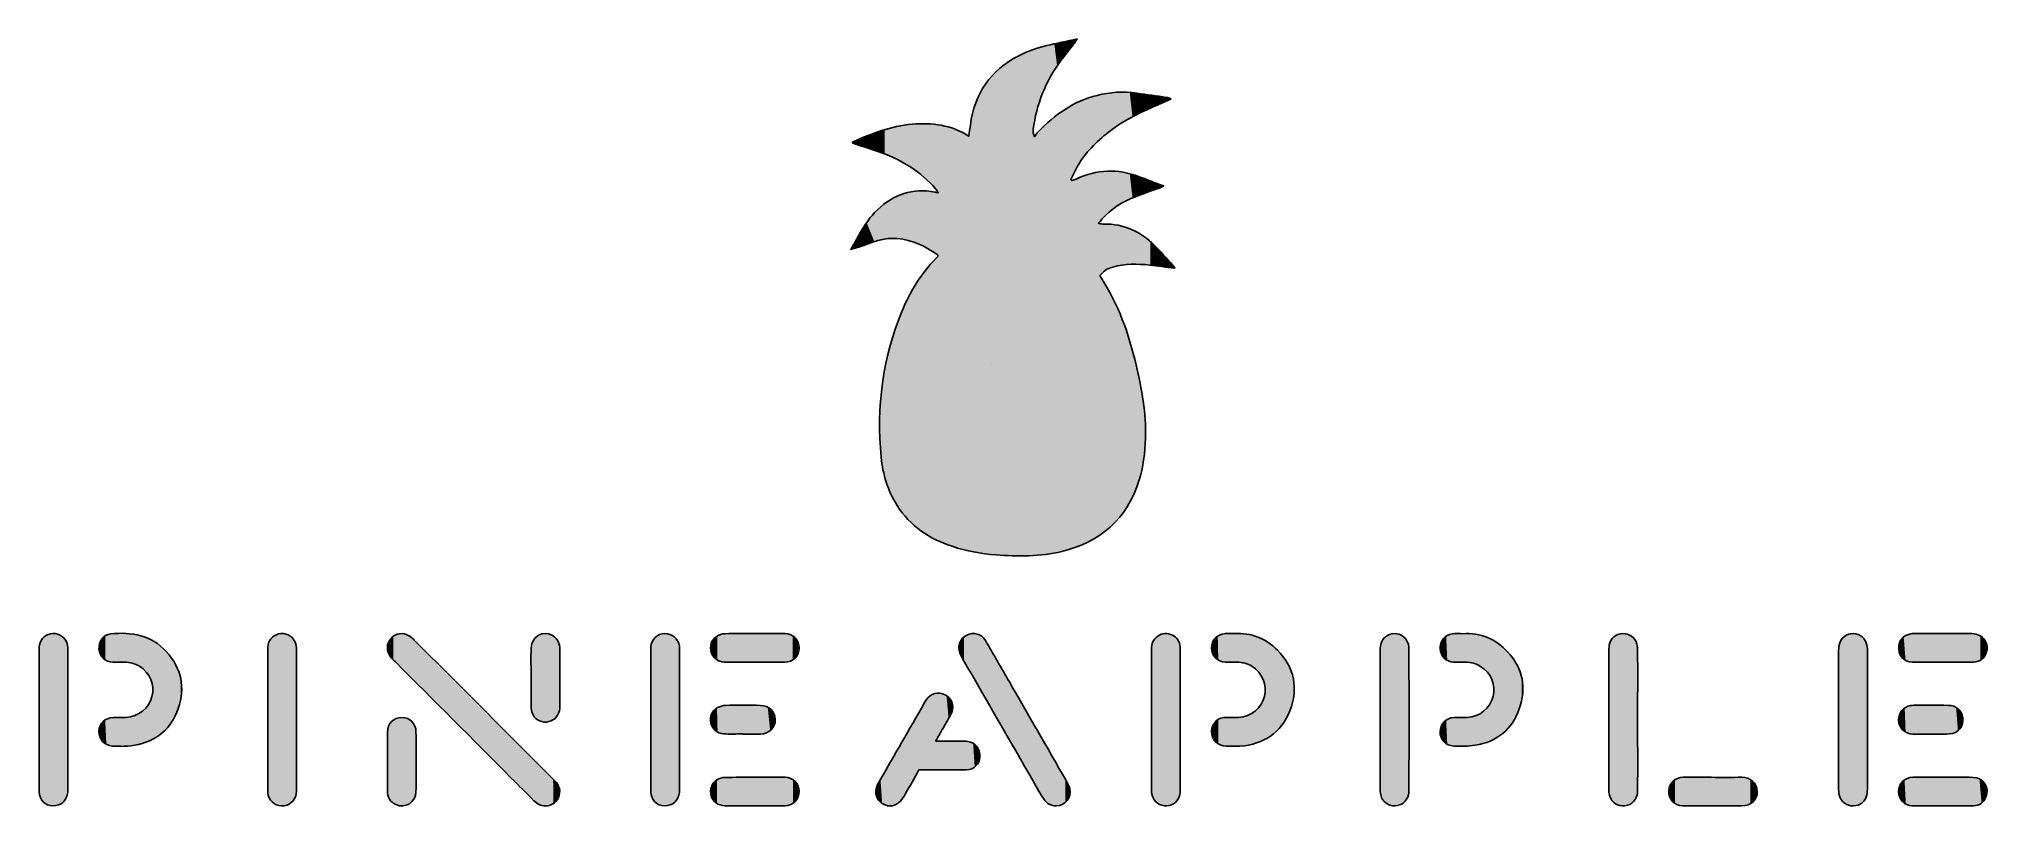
# Model space of a CAD drawing. Extents: x 212 to 466, y -242 to -141.
import ezdxf

# ---------------------------------------------------------------- set-up
doc = ezdxf.new("R2010")
doc.units = 0
doc.layers.add('LAYER_1', color=7, linetype='CONTINUOUS')

# ---------------------------------------------------------------- blocks, each defined once
blk = doc.blocks.new('*U2')
at = {"layer": 'LAYER_1', "color": 7}
for points in [[(343.04, -147.78), (342.35, -142.48), (343.04, -142.28)], [(343.92, -146.07), (343.04, -142.28), (343.92, -142.02)], [(343.04, -147.78), (343.04, -142.28), (343.92, -146.07)], [(344.09, -145.75), (343.92, -142.02), (344.09, -141.97)], [(343.92, -146.07), (343.92, -142.02), (344.09, -145.75)], [(344.13, -145.69), (344.09, -141.97), (344.13, -141.96)], [(344.09, -145.75), (344.09, -141.97), (344.13, -145.69)], [(344.34, -145.36), (344.13, -141.96), (344.34, -141.9)], [(344.13, -145.69), (344.13, -141.96), (344.34, -145.36)], [(344.71, -144.78), (344.34, -141.9), (344.71, -141.82)], [(344.34, -145.36), (344.34, -141.9), (344.71, -144.78)], [(345.04, -144.3), (344.71, -141.82), (345.04, -141.75)], [(344.71, -144.78), (344.71, -141.82), (345.04, -144.3)], [(345.13, -144.18), (345.04, -141.75), (345.13, -141.73)], [(345.04, -144.3), (345.04, -141.75), (345.13, -144.18)], [(345.25, -144.01), (345.13, -141.73), (345.25, -141.7)], [(345.13, -144.18), (345.13, -141.73), (345.25, -144.01)], [(345.62, -143.53), (345.25, -141.7), (345.62, -141.63)], [(345.25, -144.01), (345.25, -141.7), (345.62, -143.53)], [(346.02, -143), (345.62, -141.63), (346.02, -141.54)], [(345.62, -143.53), (345.62, -141.63), (346.02, -143)], [(346.18, -142.8), (346.02, -141.54), (346.18, -141.51)], [(346.02, -143), (346.02, -141.54), (346.18, -142.8)], [(346.51, -142.38), (346.18, -141.51), (346.51, -141.44)], [(346.18, -142.8), (346.18, -141.51), (346.51, -142.38)], [(346.52, -142.37), (346.51, -141.44), (346.52, -141.43)], [(346.51, -142.38), (346.51, -141.44), (346.52, -142.37)], [(346.58, -142.29), (346.52, -141.43), (346.58, -141.42)], [(346.52, -142.37), (346.52, -141.43), (346.58, -142.29)], [(346.7, -142.14), (346.58, -141.42), (346.7, -141.4)], [(346.58, -142.29), (346.58, -141.42), (346.7, -142.14)], [(346.76, -142.07), (346.7, -141.4), (346.76, -141.38)], [(346.7, -142.14), (346.7, -141.4), (346.76, -142.07)], [(346.81, -142), (346.76, -141.38), (346.81, -141.37)], [(346.76, -142.07), (346.76, -141.38), (346.81, -142)], [(346.98, -141.76), (346.81, -141.37), (346.98, -141.34)], [(346.81, -142), (346.81, -141.37), (346.98, -141.76)], [(347.03, -141.7), (346.98, -141.34), (347.03, -141.33)], [(346.98, -141.76), (346.98, -141.34), (347.03, -141.7)], [(347.11, -141.56), (347.03, -141.33), (347.11, -141.31)], [(347.03, -141.7), (347.03, -141.33), (347.11, -141.56)], [(347.11, -141.56), (347.11, -141.31), (347.12, -141.55)], [(347.12, -141.55), (347.11, -141.31), (347.12, -141.31)], [(347.18, -141.46), (347.12, -141.31), (347.18, -141.3)], [(347.12, -141.55), (347.12, -141.31), (347.18, -141.46)], [(347.18, -141.46), (347.18, -141.3), (347.25, -141.36)], [(347.25, -141.36), (347.18, -141.3), (347.25, -141.3)], [(347.25, -141.36), (347.25, -141.3), (347.25, -141.35)], [(347.25, -141.35), (347.25, -141.3), (347.25, -141.3)], [(347.25, -141.35), (347.25, -141.3), (347.29, -141.3)], [(338.09, -208.6), (337.08, -145.27), (338.09, -144.5)], [(338.87, -208.6), (338.09, -144.5), (338.87, -143.9)], [(338.09, -208.6), (338.09, -144.5), (338.87, -208.6)], [(339.98, -208.59), (338.87, -143.9), (339.98, -143.3)], [(338.87, -208.6), (338.87, -143.9), (339.98, -208.59)], [(340.82, -208.59), (339.98, -143.3), (340.82, -142.93)], [(339.98, -208.59), (339.98, -143.3), (340.82, -208.59)], [(341.58, -208.58), (340.82, -142.93), (341.58, -142.7)], [(340.82, -208.59), (340.82, -142.93), (341.58, -208.58)], [(341.58, -153.2), (341.58, -142.7), (341.59, -153.16)], [(341.59, -153.16), (341.58, -142.7), (341.59, -142.7)], [(341.64, -152.74), (341.59, -142.7), (341.64, -142.69)], [(341.59, -153.16), (341.59, -142.7), (341.59, -153.1)], [(341.59, -153.1), (341.59, -142.7), (341.59, -142.7)], [(341.59, -153.1), (341.59, -142.7), (341.64, -152.74)], [(341.68, -152.45), (341.64, -142.69), (341.68, -142.67)], [(341.64, -152.74), (341.64, -142.69), (341.68, -152.45)], [(341.73, -152.16), (341.68, -142.67), (341.73, -142.66)], [(341.68, -152.45), (341.68, -142.67), (341.73, -152.16)], [(341.79, -151.9), (341.73, -142.66), (341.79, -142.64)], [(341.73, -152.16), (341.73, -142.66), (341.79, -151.9)], [(341.9, -151.42), (341.79, -142.64), (341.9, -142.61)], [(341.79, -151.9), (341.79, -142.64), (341.9, -151.42)], [(342.12, -150.47), (341.9, -142.61), (342.12, -142.55)], [(341.9, -151.42), (341.9, -142.61), (342.12, -150.47)], [(342.13, -150.43), (342.12, -142.55), (342.13, -142.54)], [(342.12, -150.47), (342.12, -142.55), (342.13, -150.43)], [(342.25, -149.92), (342.13, -142.54), (342.25, -142.51)], [(342.13, -150.43), (342.13, -142.54), (342.25, -149.92)], [(342.35, -149.65), (342.25, -142.51), (342.35, -142.48)], [(342.25, -149.92), (342.25, -142.51), (342.35, -149.65)], [(342.35, -149.65), (342.35, -142.48), (343.04, -147.78)], [(336.28, -208.48), (335.09, -147.57), (336.28, -146.08)], [(336.71, -208.51), (336.28, -146.08), (336.71, -145.55)], [(336.28, -208.48), (336.28, -146.08), (336.71, -208.51)], [(337.08, -208.54), (336.71, -145.55), (337.08, -145.27)], [(336.71, -208.51), (336.71, -145.55), (337.08, -208.54)], [(337.08, -208.54), (337.08, -145.27), (338.09, -208.6)], [(333.97, -208.13), (333.39, -152.5), (333.97, -149.94)], [(334.93, -208.32), (333.97, -149.94), (334.93, -147.91)], [(333.97, -208.13), (333.97, -149.94), (334.93, -208.32)], [(335.09, -208.34), (334.93, -147.91), (335.09, -147.57)], [(334.93, -208.32), (334.93, -147.91), (335.09, -208.34)], [(335.09, -208.34), (335.09, -147.57), (336.28, -208.48)], [(346.51, -207.75), (346.18, -150.2), (346.51, -150.01)], [(346.51, -159.57), (346.51, -150.01), (346.52, -159.55)], [(346.52, -159.55), (346.51, -150.01), (346.52, -150.01)], [(346.58, -159.43), (346.52, -150.01), (346.58, -149.98)], [(346.52, -159.55), (346.52, -150.01), (346.58, -159.43)], [(346.7, -159.19), (346.58, -149.98), (346.7, -149.91)], [(346.58, -159.43), (346.58, -149.98), (346.7, -159.19)], [(346.76, -159.07), (346.7, -149.91), (346.76, -149.88)], [(346.7, -159.19), (346.7, -149.91), (346.76, -159.07)], [(346.81, -158.97), (346.76, -149.88), (346.81, -149.85)], [(346.76, -159.07), (346.76, -149.88), (346.81, -158.97)], [(346.98, -158.63), (346.81, -149.85), (346.98, -149.75)], [(346.81, -158.97), (346.81, -149.85), (346.98, -158.63)], [(347.03, -158.54), (346.98, -149.75), (347.03, -149.73)], [(346.98, -158.63), (346.98, -149.75), (347.03, -158.54)], [(347.11, -158.36), (347.03, -149.73), (347.11, -149.68)], [(347.03, -158.54), (347.03, -149.73), (347.11, -158.36)], [(347.12, -158.35), (347.11, -149.68), (347.12, -149.67)], [(347.11, -158.36), (347.11, -149.68), (347.12, -158.35)], [(347.18, -158.23), (347.12, -149.67), (347.18, -149.64)], [(347.12, -158.35), (347.12, -149.67), (347.18, -158.23)], [(347.25, -158.09), (347.18, -149.64), (347.25, -149.6)], [(347.18, -158.23), (347.18, -149.64), (347.25, -158.09)], [(347.29, -158.02), (347.25, -149.6), (347.29, -149.58)], [(347.25, -158.09), (347.25, -149.6), (347.25, -158.08)], [(347.25, -158.08), (347.25, -149.6), (347.25, -149.6)], [(347.25, -158.08), (347.25, -149.6), (347.29, -158.02)], [(347.47, -157.7), (347.29, -149.58), (347.47, -149.48)], [(347.29, -158.02), (347.29, -149.58), (347.47, -157.7)], [(347.52, -157.61), (347.47, -149.48), (347.52, -149.46)], [(347.47, -157.7), (347.47, -149.48), (347.52, -157.61)], [(347.95, -156.97), (347.52, -149.46), (347.95, -149.3)], [(347.52, -157.61), (347.52, -149.46), (347.95, -156.97)], [(348.21, -156.58), (347.95, -149.3), (348.21, -149.2)], [(347.95, -156.97), (347.95, -149.3), (348.21, -156.58)], [(349.48, -155.2), (348.21, -149.2), (349.48, -148.72)], [(348.21, -156.58), (348.21, -149.2), (349.48, -155.2)], [(349.75, -154.9), (349.48, -148.72), (349.75, -148.65)], [(349.48, -155.2), (349.48, -148.72), (349.75, -154.9)], [(349.86, -154.79), (349.75, -148.65), (349.86, -148.62)], [(349.75, -154.9), (349.75, -148.65), (349.86, -154.79)], [(350.11, -154.52), (349.86, -148.62), (350.11, -148.56)], [(349.86, -154.79), (349.86, -148.62), (350.11, -154.52)], [(350.25, -154.4), (350.11, -148.56), (350.25, -148.52)], [(350.11, -154.52), (350.11, -148.56), (350.25, -154.4)], [(350.25, -154.4), (350.25, -148.52), (350.27, -154.39)], [(350.27, -154.39), (350.25, -148.52), (350.27, -148.52)], [(350.32, -154.35), (350.27, -148.52), (350.32, -148.51)], [(350.27, -154.39), (350.27, -148.52), (350.27, -154.38)], [(350.27, -154.38), (350.27, -148.52), (350.27, -148.52)], [(350.27, -154.38), (350.27, -148.52), (350.32, -154.35)], [(350.32, -154.35), (350.32, -148.51), (350.33, -154.34)], [(350.33, -154.34), (350.32, -148.51), (350.33, -148.51)], [(350.35, -154.32), (350.33, -148.51), (350.35, -148.5)], [(350.33, -154.34), (350.33, -148.51), (350.35, -154.32)], [(350.35, -154.32), (350.35, -148.5), (350.37, -154.3)], [(350.37, -154.3), (350.35, -148.5), (350.37, -148.5)], [(350.37, -154.3), (350.37, -148.5), (350.38, -154.3)], [(350.38, -154.3), (350.37, -148.5), (350.38, -148.5)], [(350.45, -154.25), (350.38, -148.5), (350.45, -148.48)], [(350.38, -154.3), (350.38, -148.5), (350.45, -154.25)], [(350.54, -154.17), (350.45, -148.48), (350.54, -148.47)], [(350.45, -154.25), (350.45, -148.48), (350.45, -154.24)], [(350.45, -154.24), (350.45, -148.48), (350.45, -148.48)], [(350.45, -154.24), (350.45, -148.48), (350.54, -154.17)], [(350.6, -154.12), (350.54, -148.47), (350.6, -148.45)], [(350.54, -154.17), (350.54, -148.47), (350.6, -154.12)], [(350.65, -154.08), (350.6, -148.45), (350.65, -148.44)], [(350.6, -154.12), (350.6, -148.45), (350.65, -154.08)], [(350.75, -154.01), (350.65, -148.44), (350.75, -148.42)], [(350.65, -154.08), (350.65, -148.44), (350.65, -154.08)], [(350.65, -154.08), (350.65, -148.44), (350.65, -148.44)], [(350.65, -154.08), (350.65, -148.44), (350.75, -154.01)], [(350.88, -153.9), (350.75, -148.42), (350.88, -148.4)], [(350.75, -154.01), (350.75, -148.42), (350.88, -153.9)], [(351.37, -153.51), (350.88, -148.4), (351.37, -148.36)], [(350.88, -153.9), (350.88, -148.4), (350.88, -153.9)], [(350.88, -153.9), (350.88, -148.4), (350.88, -148.4)], [(350.88, -153.9), (350.88, -148.4), (351.37, -153.51)], [(351.37, -153.51), (351.37, -148.36), (351.38, -153.5)], [(351.38, -153.5), (351.37, -148.36), (351.38, -148.36)], [(351.38, -153.5), (351.38, -148.36), (351.4, -153.49)], [(351.4, -153.49), (351.38, -148.36), (351.4, -148.36)], [(351.77, -153.19), (351.4, -148.36), (351.77, -148.32)], [(351.4, -153.49), (351.4, -148.36), (351.77, -153.19)], [(351.77, -153.19), (351.77, -148.32), (351.78, -153.18)], [(351.78, -153.18), (351.77, -148.32), (351.78, -148.32)], [(351.78, -153.18), (351.78, -148.32), (351.87, -153.11)], [(351.87, -153.11), (351.78, -148.32), (351.87, -148.32)], [(352.25, -152.81), (351.87, -148.32), (352.25, -148.29)], [(351.87, -153.11), (351.87, -148.32), (352.25, -152.81)], [(352.38, -152.7), (352.25, -148.29), (352.38, -148.27)], [(352.25, -152.81), (352.25, -148.29), (352.38, -152.7)], [(352.87, -152.41), (352.38, -148.27), (352.87, -148.23)], [(352.38, -152.7), (352.38, -148.27), (352.87, -152.41)], [(353.31, -152.16), (352.87, -148.23), (353.31, -148.2)], [(352.87, -152.41), (352.87, -148.23), (353.31, -152.16)], [(353.31, -152.16), (353.31, -148.2), (353.41, -152.1)], [(353.41, -152.1), (353.31, -148.2), (353.41, -148.21)], [(353.41, -152.1), (353.41, -148.21), (353.46, -152.07)], [(353.46, -152.07), (353.41, -148.21), (353.46, -148.21)], [(353.46, -152.07), (353.46, -148.21), (353.71, -151.92)], [(353.71, -151.92), (353.46, -148.21), (353.71, -148.23)], [(353.71, -151.92), (353.71, -148.23), (353.73, -151.91)], [(353.73, -151.91), (353.71, -148.23), (353.73, -148.24)], [(353.73, -151.91), (353.73, -148.24), (354.18, -151.65)], [(354.18, -151.65), (353.73, -148.24), (354.18, -148.28)], [(354.18, -151.65), (354.18, -148.28), (354.53, -151.44)], [(354.53, -151.44), (354.18, -148.28), (354.53, -148.31)], [(354.53, -151.44), (354.53, -148.31), (354.58, -151.41)], [(354.58, -151.41), (354.53, -148.31), (354.58, -148.31)], [(354.58, -151.41), (354.58, -148.31), (354.92, -151.22)], [(354.92, -151.22), (354.58, -148.31), (354.92, -148.34)], [(354.92, -151.22), (354.92, -148.34), (355.01, -151.16)], [(355.01, -151.16), (354.92, -148.34), (355.01, -148.35)], [(355.01, -151.16), (355.01, -148.35), (355.08, -151.12)], [(355.08, -151.12), (355.01, -148.35), (355.08, -148.36)], [(355.08, -151.12), (355.08, -148.36), (355.11, -151.11)], [(355.11, -151.11), (355.08, -148.36), (355.11, -148.36)], [(355.11, -151.11), (355.11, -148.36), (355.22, -151.06)], [(355.22, -151.06), (355.11, -148.36), (355.22, -148.37)], [(355.22, -151.06), (355.22, -148.37), (355.23, -151.05)], [(355.23, -151.05), (355.22, -148.37), (355.23, -148.37)], [(355.23, -151.05), (355.23, -148.37), (355.37, -150.98)], [(355.37, -150.98), (355.23, -148.37), (355.37, -148.38)], [(355.37, -150.98), (355.37, -148.38), (355.4, -150.97)], [(355.4, -150.97), (355.37, -148.38), (355.4, -148.38)], [(355.4, -150.97), (355.4, -148.38), (355.42, -150.96)], [(355.42, -150.96), (355.4, -148.38), (355.42, -148.39)], [(355.42, -150.96), (355.42, -148.39), (355.5, -150.92)], [(355.5, -150.92), (355.42, -148.39), (355.5, -148.39)], [(355.5, -150.92), (355.5, -148.39), (355.6, -150.88)], [(355.6, -150.88), (355.5, -148.39), (355.6, -148.4)], [(355.6, -150.88), (355.6, -148.4), (355.99, -150.69)], [(355.99, -150.69), (355.6, -148.4), (355.99, -148.46)], [(355.99, -150.69), (355.99, -148.46), (356.01, -150.68)], [(356.01, -150.68), (355.99, -148.46), (356.01, -148.46)], [(356.01, -150.68), (356.01, -148.46), (356.22, -150.58)], [(356.22, -150.58), (356.01, -148.46), (356.22, -148.49)], [(356.22, -150.58), (356.22, -148.49), (356.24, -150.57)], [(356.24, -150.57), (356.22, -148.49), (356.24, -148.49)], [(356.24, -150.57), (356.24, -148.49), (356.44, -150.47)], [(356.44, -150.47), (356.24, -148.49), (356.44, -148.52)], [(356.44, -150.47), (356.44, -148.52), (356.49, -150.45)], [(356.49, -150.45), (356.44, -148.52), (356.49, -148.52)], [(356.49, -150.45), (356.49, -148.52), (356.86, -150.29)], [(356.86, -150.29), (356.49, -148.52), (356.86, -148.57)], [(356.86, -150.29), (356.86, -148.57), (356.96, -150.24)], [(356.96, -150.24), (356.86, -148.57), (356.96, -148.59)], [(356.96, -150.24), (356.96, -148.59), (357.11, -150.18)], [(357.11, -150.18), (356.96, -148.59), (357.11, -148.61)], [(357.11, -150.18), (357.11, -148.61), (357.17, -150.15)], [(357.17, -150.15), (357.11, -148.61), (357.17, -148.62)], [(357.17, -150.15), (357.17, -148.62), (357.21, -150.13)], [(357.21, -150.13), (357.17, -148.62), (357.21, -148.62)], [(357.21, -150.13), (357.21, -148.62), (357.4, -150.05)], [(357.4, -150.05), (357.21, -148.62), (357.4, -148.65)], [(357.4, -150.05), (357.4, -148.65), (357.56, -149.98)], [(357.56, -149.98), (357.4, -148.65), (357.56, -148.67)], [(357.56, -149.98), (357.56, -148.67), (357.59, -149.97)], [(357.59, -149.97), (357.56, -148.67), (357.59, -148.68)], [(357.59, -149.97), (357.59, -148.68), (357.67, -149.93)], [(357.67, -149.93), (357.59, -148.68), (357.67, -148.69)], [(357.67, -149.93), (357.67, -148.69), (358.07, -149.75)], [(358.07, -149.75), (357.67, -148.69), (358.07, -148.74)], [(358.07, -149.75), (358.07, -148.74), (358.31, -149.64)], [(358.31, -149.64), (358.07, -148.74), (358.31, -148.77)], [(358.31, -149.64), (358.31, -148.77), (358.32, -149.64)], [(358.32, -149.64), (358.31, -148.77), (358.32, -148.78)], [(358.32, -149.64), (358.32, -148.78), (358.5, -149.55)], [(358.5, -149.55), (358.32, -148.78), (358.5, -148.8)], [(358.5, -149.55), (358.5, -148.8), (358.76, -149.44)], [(358.76, -149.44), (358.5, -148.8), (358.76, -148.84)], [(358.76, -149.44), (358.76, -148.84), (359, -149.33)], [(359, -149.33), (358.76, -148.84), (359, -148.87)], [(359, -149.33), (359, -148.87), (359.58, -149.06)], [(324.47, -157.29), (324.08, -152.67), (324.47, -152.57)], [(324.51, -157.31), (324.47, -152.57), (324.51, -152.56)], [(324.47, -157.29), (324.47, -152.57), (324.51, -157.31)], [(324.58, -157.36), (324.51, -152.56), (324.58, -152.55)], [(324.51, -157.31), (324.51, -152.56), (324.58, -157.36)], [(324.66, -157.41), (324.58, -152.55), (324.66, -152.53)], [(324.58, -157.36), (324.58, -152.55), (324.66, -157.41)], [(324.78, -157.5), (324.66, -152.53), (324.78, -152.5)], [(324.66, -157.41), (324.66, -152.53), (324.78, -157.5)], [(325.45, -157.98), (324.78, -152.5), (325.45, -152.47)], [(324.78, -157.5), (324.78, -152.5), (325.45, -157.98)], [(325.57, -158.06), (325.45, -152.47), (325.57, -152.46)], [(325.45, -157.98), (325.45, -152.47), (325.57, -158.06)], [(326.47, -158.71), (325.57, -152.46), (326.47, -152.43)], [(325.57, -158.06), (325.57, -152.46), (326.47, -158.71)], [(327.06, -159.13), (326.47, -152.43), (327.06, -152.41)], [(326.47, -158.71), (326.47, -152.43), (327.06, -159.13)], [(327.21, -159.24), (327.06, -152.41), (327.21, -152.4)], [(327.06, -159.13), (327.06, -152.41), (327.21, -159.24)], [(327.44, -159.4), (327.21, -152.4), (327.44, -152.39)], [(327.21, -159.24), (327.21, -152.4), (327.44, -159.4)], [(327.74, -159.62), (327.44, -152.39), (327.74, -152.38)], [(327.44, -159.4), (327.44, -152.39), (327.74, -159.62)], [(328.42, -160.29), (327.74, -152.38), (328.42, -152.36)], [(327.74, -159.62), (327.74, -152.38), (328.42, -160.29)], [(328.42, -160.29), (328.42, -152.36), (328.42, -160.29)], [(328.42, -160.29), (328.42, -152.36), (328.42, -152.36)], [(328.42, -160.29), (328.42, -152.36), (328.45, -160.32)], [(328.45, -160.32), (328.42, -152.36), (328.45, -152.36)], [(328.45, -160.32), (328.45, -152.36), (328.46, -160.33)], [(328.46, -160.33), (328.45, -152.36), (328.46, -152.36)], [(328.46, -160.33), (328.46, -152.36), (328.73, -160.63)], [(328.73, -160.63), (328.46, -152.36), (328.73, -152.41)], [(328.73, -160.63), (328.73, -152.41), (328.77, -160.66)], [(328.77, -160.66), (328.73, -152.41), (328.77, -152.41)], [(328.77, -160.66), (328.77, -152.41), (328.78, -160.68)], [(328.78, -160.68), (328.77, -152.41), (328.78, -152.41)], [(328.78, -160.68), (328.78, -152.41), (328.79, -160.7)], [(328.79, -160.7), (328.78, -152.41), (328.79, -152.42)], [(328.79, -160.7), (328.79, -152.42), (328.8, -160.7)], [(328.8, -160.7), (328.79, -152.42), (328.8, -152.42)], [(328.8, -160.7), (328.8, -152.42), (328.86, -160.77)], [(328.86, -160.77), (328.8, -152.42), (328.86, -152.43)], [(328.86, -160.77), (328.86, -152.43), (328.87, -160.78)], [(328.87, -160.78), (328.86, -152.43), (328.87, -152.43)], [(328.87, -160.78), (328.87, -152.43), (328.88, -160.79)], [(328.88, -160.79), (328.87, -152.43), (328.88, -152.43)], [(328.88, -160.79), (328.88, -152.43), (328.89, -160.8)], [(328.89, -160.8), (328.88, -152.43), (328.89, -152.43)], [(328.89, -160.8), (328.89, -152.43), (328.96, -160.9)], [(328.96, -160.9), (328.89, -152.43), (328.96, -152.44)], [(328.96, -160.9), (328.96, -152.44), (329.07, -161.09)], [(329.07, -161.09), (328.96, -152.44), (329.07, -152.46)], [(329.07, -161.09), (329.07, -152.46), (329.11, -161.15)], [(329.11, -161.15), (329.07, -152.46), (329.11, -152.47)], [(329.11, -161.15), (329.11, -152.47), (329.17, -161.26)], [(329.17, -161.26), (329.11, -152.47), (329.17, -152.48)], [(329.17, -161.26), (329.17, -152.48), (329.2, -161.3)], [(329.2, -161.3), (329.17, -152.48), (329.2, -152.48)], [(329.2, -206.67), (329.2, -152.48), (330.17, -207.07)], [(330.17, -207.07), (329.2, -152.48), (330.17, -152.63)], [(333.39, -208.01), (333.35, -152.82), (333.39, -152.5)], [(333.39, -208.01), (333.39, -152.5), (333.97, -208.13)], [(343.04, -208.47), (342.35, -153.26), (343.04, -152.61)], [(343.92, -208.36), (343.04, -152.61), (343.92, -151.78)], [(343.04, -208.47), (343.04, -152.61), (343.92, -208.36)], [(344.09, -208.34), (343.92, -151.78), (344.09, -151.66)], [(343.92, -208.36), (343.92, -151.78), (344.09, -208.34)], [(344.13, -208.33), (344.09, -151.66), (344.13, -151.63)], [(344.09, -208.34), (344.09, -151.66), (344.13, -208.33)], [(344.34, -208.29), (344.13, -151.63), (344.34, -151.47)], [(344.13, -208.33), (344.13, -151.63), (344.34, -208.29)], [(344.71, -208.22), (344.34, -151.47), (344.71, -151.2)], [(344.34, -208.29), (344.34, -151.47), (344.71, -208.22)], [(345.04, -208.15), (344.71, -151.2), (345.04, -150.95)], [(344.71, -208.22), (344.71, -151.2), (345.04, -208.15)], [(345.13, -208.13), (345.04, -150.95), (345.13, -150.88)], [(345.04, -208.15), (345.04, -150.95), (345.13, -208.13)], [(345.25, -208.1), (345.13, -150.88), (345.25, -150.79)], [(345.13, -208.13), (345.13, -150.88), (345.25, -208.1)], [(345.62, -207.99), (345.25, -150.79), (345.62, -150.51)], [(345.25, -208.1), (345.25, -150.79), (345.62, -207.99)], [(346.02, -207.88), (345.62, -150.51), (346.02, -150.29)], [(345.62, -207.99), (345.62, -150.51), (346.02, -207.88)], [(346.18, -207.84), (346.02, -150.29), (346.18, -150.2)], [(346.02, -207.88), (346.02, -150.29), (346.18, -207.84)], [(346.18, -207.84), (346.18, -150.2), (346.51, -207.75)], [(318.06, -154.83), (318.04, -154.83), (318.06, -154.68)], [(318.19, -154.88), (318.06, -154.68), (318.19, -154.63)], [(318.06, -154.83), (318.06, -154.68), (318.06, -154.83)], [(318.06, -154.83), (318.06, -154.68), (318.06, -154.68)], [(318.06, -154.83), (318.06, -154.68), (318.19, -154.88)], [(318.42, -154.97), (318.19, -154.63), (318.42, -154.52)], [(318.19, -154.88), (318.19, -154.63), (318.42, -154.97)], [(318.46, -154.98), (318.42, -154.52), (318.46, -154.5)], [(318.42, -154.97), (318.42, -154.52), (318.46, -154.98)], [(318.46, -154.98), (318.46, -154.5), (318.47, -154.99)], [(318.47, -154.99), (318.46, -154.5), (318.47, -154.5)], [(318.73, -155.08), (318.47, -154.5), (318.73, -154.39)], [(318.47, -154.99), (318.47, -154.5), (318.73, -155.08)], [(318.92, -155.14), (318.73, -154.39), (318.92, -154.31)], [(318.73, -155.08), (318.73, -154.39), (318.92, -155.14)], [(318.92, -155.14), (318.92, -154.31), (318.93, -155.15)], [(318.93, -155.15), (318.92, -154.31), (318.93, -154.31)], [(319.34, -155.28), (318.93, -154.31), (319.34, -154.13)], [(318.93, -155.15), (318.93, -154.31), (319.34, -155.28)], [(319.57, -155.35), (319.34, -154.13), (319.57, -154.04)], [(319.34, -155.28), (319.34, -154.13), (319.57, -155.35)], [(319.87, -155.45), (319.57, -154.04), (319.87, -153.93)], [(319.57, -155.35), (319.57, -154.04), (319.87, -155.45)], [(320.88, -155.77), (319.87, -153.93), (320.88, -153.53)], [(319.87, -155.45), (319.87, -153.93), (320.88, -155.77)], [(321.04, -155.82), (320.88, -153.53), (321.04, -153.47)], [(320.88, -155.77), (320.88, -153.53), (321.04, -155.82)], [(321.11, -155.85), (321.04, -153.47), (321.11, -153.44)], [(321.04, -155.82), (321.04, -153.47), (321.11, -155.85)], [(321.46, -155.96), (321.11, -153.44), (321.46, -153.36)], [(321.11, -155.85), (321.11, -153.44), (321.46, -155.96)], [(321.59, -156.01), (321.46, -153.35), (321.59, -153.32)], [(321.46, -155.96), (321.46, -153.36), (321.46, -153.35)], [(321.46, -155.96), (321.46, -153.35), (321.59, -156.01)], [(321.46, -155.96), (321.46, -153.36), (321.46, -155.96)], [(321.66, -156.03), (321.59, -153.32), (321.66, -153.3)], [(321.59, -156.01), (321.59, -153.32), (321.66, -156.03)], [(321.74, -156.06), (321.66, -153.3), (321.74, -153.28)], [(321.66, -156.03), (321.66, -153.3), (321.74, -156.06)], [(321.81, -156.08), (321.74, -153.28), (321.81, -153.26)], [(321.74, -156.06), (321.74, -153.28), (321.81, -156.08)], [(321.84, -156.1), (321.81, -153.26), (321.84, -153.25)], [(321.81, -156.08), (321.81, -153.26), (321.84, -156.1)], [(321.84, -156.1), (321.84, -153.25), (321.86, -156.1)], [(321.86, -156.1), (321.84, -153.25), (321.86, -153.25)], [(322.14, -156.21), (321.86, -153.25), (322.14, -153.18)], [(321.86, -156.1), (321.86, -153.25), (322.14, -156.21)], [(322.22, -156.25), (322.14, -153.18), (322.22, -153.16)], [(322.14, -156.21), (322.14, -153.18), (322.22, -156.25)], [(322.68, -156.43), (322.22, -153.16), (322.68, -153.04)], [(322.22, -156.25), (322.22, -153.16), (322.22, -156.25)], [(322.22, -156.25), (322.22, -153.16), (322.22, -153.16)], [(322.22, -156.25), (322.22, -153.16), (322.68, -156.43)], [(322.71, -156.44), (322.68, -153.04), (322.71, -153.03)], [(322.68, -156.43), (322.68, -153.04), (322.71, -156.44)], [(323.16, -156.66), (322.71, -153.03), (323.16, -152.91)], [(322.71, -156.44), (322.71, -153.03), (323.16, -156.66)], [(323.22, -156.68), (323.16, -152.91), (323.22, -152.9)], [(323.16, -156.66), (323.16, -152.91), (323.22, -156.68)], [(323.31, -156.73), (323.22, -152.9), (323.31, -152.87)], [(323.22, -156.68), (323.22, -152.9), (323.31, -156.73)], [(323.84, -156.98), (323.31, -152.87), (323.84, -152.74)], [(323.31, -156.73), (323.31, -152.87), (323.84, -156.98)], [(324.06, -157.09), (323.84, -152.74), (324.06, -152.68)], [(323.84, -156.98), (323.84, -152.74), (324.06, -157.09)], [(324.08, -157.1), (324.06, -152.68), (324.08, -152.67)], [(324.06, -157.09), (324.06, -152.68), (324.08, -157.1)], [(324.08, -157.1), (324.08, -152.67), (324.47, -157.29)], [(330.17, -207.07), (330.17, -152.63), (330.88, -207.37)], [(330.88, -207.37), (330.17, -152.63), (330.88, -152.88)], [(330.88, -207.37), (330.88, -152.88), (331.87, -207.66)], [(331.87, -207.66), (330.88, -152.88), (331.87, -153.21)], [(331.87, -207.66), (331.87, -153.21), (332.25, -207.78)], [(332.25, -207.78), (331.87, -153.21), (332.25, -153.41)], [(332.25, -207.78), (332.25, -153.41), (332.7, -207.87)], [(332.7, -207.87), (332.25, -153.41), (332.7, -153.64)], [(332.7, -207.87), (332.7, -153.64), (333.11, -207.95)], [(333.11, -207.95), (332.7, -153.64), (333.11, -153.88)], [(333.2, -207.97), (333.11, -153.88), (333.2, -153.86)], [(333.11, -207.95), (333.11, -153.88), (333.2, -207.97)], [(333.25, -207.98), (333.2, -153.86), (333.25, -153.49)], [(333.2, -207.97), (333.2, -153.86), (333.25, -207.98)], [(333.35, -208), (333.25, -153.49), (333.35, -152.82)], [(333.25, -207.98), (333.25, -153.49), (333.35, -208)], [(333.35, -208), (333.35, -152.82), (333.39, -208.01)], [(341.58, -208.58), (341.58, -153.2), (341.59, -208.58)], [(341.59, -208.58), (341.58, -153.2), (341.59, -153.39)], [(341.59, -208.58), (341.59, -153.39), (341.59, -208.58)], [(341.59, -208.58), (341.59, -153.39), (341.59, -153.41)], [(341.59, -208.58), (341.59, -153.41), (341.64, -208.58)], [(341.64, -208.58), (341.59, -153.41), (341.64, -153.63)], [(341.64, -208.58), (341.64, -153.63), (341.68, -208.58)], [(341.68, -208.58), (341.64, -153.63), (341.68, -153.84)], [(341.68, -208.58), (341.68, -153.84), (341.73, -208.58)], [(341.73, -208.58), (341.68, -153.84), (341.73, -153.89)], [(341.73, -208.58), (341.73, -153.89), (341.79, -208.58)], [(341.79, -208.58), (341.73, -153.89), (341.79, -153.96)], [(341.9, -208.58), (341.79, -153.96), (341.9, -153.8)], [(341.79, -208.58), (341.79, -153.96), (341.9, -208.58)], [(342.12, -208.58), (341.9, -153.8), (342.12, -153.51)], [(341.9, -208.58), (341.9, -153.8), (342.12, -208.58)], [(342.13, -208.58), (342.12, -153.51), (342.13, -153.5)], [(342.12, -208.58), (342.12, -153.51), (342.13, -208.58)], [(342.25, -208.56), (342.13, -153.5), (342.25, -153.36)], [(342.13, -208.58), (342.13, -153.5), (342.25, -208.56)], [(342.35, -208.55), (342.25, -153.36), (342.35, -153.26)], [(342.25, -208.56), (342.25, -153.36), (342.35, -208.55)], [(342.35, -208.55), (342.35, -153.26), (343.04, -208.47)], [(346.51, -207.75), (346.51, -159.57), (346.52, -207.74)], [(346.52, -207.74), (346.51, -159.57), (346.52, -159.63)], [(346.52, -207.74), (346.52, -159.63), (346.58, -207.73)], [(346.58, -207.73), (346.52, -159.63), (346.58, -159.69)], [(346.7, -207.69), (346.58, -159.69), (346.7, -159.66)], [(346.58, -207.73), (346.58, -159.69), (346.7, -207.69)], [(346.76, -207.67), (346.7, -159.66), (346.76, -159.65)], [(346.7, -207.69), (346.7, -159.66), (346.76, -207.67)], [(346.81, -207.64), (346.76, -159.65), (346.81, -159.64)], [(346.76, -207.67), (346.76, -159.65), (346.81, -207.64)], [(346.98, -207.56), (346.81, -159.64), (346.98, -159.6)], [(346.81, -207.64), (346.81, -159.64), (346.98, -207.56)], [(347.03, -207.54), (346.98, -159.6), (347.03, -159.58)], [(346.98, -207.56), (346.98, -159.6), (347.03, -207.54)], [(347.11, -207.5), (347.03, -159.58), (347.11, -159.55)], [(347.03, -207.54), (347.03, -159.58), (347.11, -207.5)], [(347.11, -207.5), (347.11, -159.55), (347.12, -207.5)], [(347.12, -207.5), (347.11, -159.55), (347.12, -159.55)], [(347.18, -207.47), (347.12, -159.55), (347.18, -159.52)], [(347.12, -207.5), (347.12, -159.55), (347.18, -207.47)], [(347.25, -207.44), (347.18, -159.52), (347.25, -159.49)], [(347.18, -207.47), (347.18, -159.52), (347.25, -207.44)], [(347.29, -207.42), (347.25, -159.49), (347.29, -159.47)], [(347.25, -207.44), (347.25, -159.49), (347.25, -207.44)], [(347.25, -207.44), (347.25, -159.49), (347.25, -159.49)], [(347.25, -207.44), (347.25, -159.49), (347.29, -207.42)], [(347.47, -207.34), (347.29, -159.47), (347.47, -159.4)], [(347.29, -207.42), (347.29, -159.47), (347.47, -207.34)], [(347.52, -207.32), (347.47, -159.4), (347.52, -159.38)], [(347.47, -207.34), (347.47, -159.4), (347.52, -207.32)], [(347.95, -207.12), (347.52, -159.38), (347.95, -159.19)], [(347.52, -207.32), (347.52, -159.38), (347.95, -207.12)], [(348.21, -207), (347.95, -159.19), (348.21, -159.11)], [(347.95, -207.12), (347.95, -159.19), (348.21, -207)], [(349.48, -206.42), (348.21, -159.11), (349.48, -158.75)], [(348.21, -207), (348.21, -159.11), (349.48, -206.42)], [(349.75, -206.3), (349.48, -158.75), (349.75, -158.67)], [(349.48, -206.42), (349.48, -158.75), (349.75, -206.3)], [(349.86, -206.22), (349.75, -158.67), (349.86, -158.64)], [(349.75, -206.3), (349.75, -158.67), (349.86, -206.22)], [(350.11, -206.02), (349.86, -158.64), (350.11, -158.62)], [(349.86, -206.22), (349.86, -158.64), (350.11, -206.02)], [(350.25, -205.9), (350.11, -158.62), (350.25, -158.61)], [(350.11, -206.02), (350.11, -158.62), (350.25, -205.9)], [(350.25, -165.13), (350.25, -158.61), (350.27, -165.12)], [(350.27, -165.12), (350.25, -158.61), (350.27, -158.61)], [(350.32, -165.05), (350.27, -158.61), (350.32, -158.6)], [(350.27, -165.12), (350.27, -158.61), (350.27, -165.11)], [(350.27, -165.11), (350.27, -158.61), (350.27, -158.61)], [(350.27, -165.11), (350.27, -158.61), (350.32, -165.05)], [(350.32, -165.05), (350.32, -158.6), (350.33, -165.04)], [(350.33, -165.04), (350.32, -158.6), (350.33, -158.6)], [(350.33, -165.04), (350.33, -158.6), (350.35, -165.01)], [(350.35, -165.01), (350.33, -158.6), (350.35, -158.6)], [(350.35, -165.01), (350.35, -158.6), (350.37, -164.98)], [(350.37, -164.98), (350.35, -158.6), (350.37, -158.6)], [(350.37, -164.98), (350.37, -158.6), (350.38, -164.97)], [(350.38, -164.97), (350.37, -158.6), (350.38, -158.6)], [(350.45, -164.88), (350.38, -158.6), (350.45, -158.59)], [(350.38, -164.97), (350.38, -158.6), (350.45, -164.88)], [(350.54, -164.78), (350.45, -158.59), (350.54, -158.58)], [(350.45, -164.88), (350.45, -158.59), (350.45, -164.88)], [(350.45, -164.88), (350.45, -158.59), (350.45, -158.59)], [(350.45, -164.88), (350.45, -158.59), (350.54, -164.78)], [(350.54, -164.78), (350.54, -158.58), (350.6, -164.71)], [(350.6, -164.71), (350.54, -158.58), (350.6, -158.58)], [(350.6, -164.71), (350.6, -158.58), (350.65, -164.67)], [(350.65, -164.67), (350.6, -158.58), (350.65, -158.58)], [(350.75, -164.57), (350.65, -158.58), (350.75, -158.57)], [(350.65, -164.67), (350.65, -158.58), (350.65, -164.66)], [(350.65, -164.66), (350.65, -158.58), (350.65, -158.58)], [(350.65, -164.66), (350.65, -158.58), (350.75, -164.57)], [(350.88, -164.44), (350.75, -158.57), (350.88, -158.56)], [(350.75, -164.57), (350.75, -158.57), (350.88, -164.44)], [(351.37, -163.95), (350.88, -158.56), (351.37, -158.51)], [(350.88, -164.44), (350.88, -158.56), (350.88, -164.44)], [(350.88, -164.44), (350.88, -158.56), (350.88, -158.56)], [(350.88, -164.44), (350.88, -158.56), (351.37, -163.95)], [(351.37, -163.95), (351.37, -158.51), (351.38, -163.94)], [(351.38, -163.94), (351.37, -158.51), (351.38, -158.51)], [(351.38, -163.94), (351.38, -158.51), (351.4, -163.93)], [(351.4, -163.93), (351.38, -158.51), (351.4, -158.51)], [(351.77, -163.67), (351.4, -158.51), (351.77, -158.48)], [(351.4, -163.93), (351.4, -158.51), (351.77, -163.67)], [(351.77, -163.67), (351.77, -158.48), (351.78, -163.66)], [(351.78, -163.66), (351.77, -158.48), (351.78, -158.48)], [(351.78, -163.66), (351.78, -158.48), (351.87, -163.6)], [(351.87, -163.6), (351.78, -158.48), (351.87, -158.49)], [(351.87, -163.6), (351.87, -158.49), (352.25, -163.33)], [(352.25, -163.33), (351.87, -158.49), (352.25, -158.54)], [(352.25, -163.33), (352.25, -158.54), (352.38, -163.24)], [(352.38, -163.24), (352.25, -158.54), (352.38, -158.55)], [(352.38, -163.24), (352.38, -158.55), (352.87, -162.9)], [(352.87, -162.9), (352.38, -158.55), (352.87, -158.61)], [(352.87, -162.9), (352.87, -158.61), (353.31, -162.59)], [(353.31, -162.59), (352.87, -158.61), (353.31, -158.66)], [(353.31, -162.59), (353.31, -158.66), (353.41, -162.52)], [(353.41, -162.52), (353.31, -158.66), (353.41, -158.67)], [(353.41, -162.52), (353.41, -158.67), (353.46, -162.5)], [(353.46, -162.5), (353.41, -158.67), (353.46, -158.68)], [(353.46, -162.5), (353.46, -158.68), (353.71, -162.37)], [(353.71, -162.37), (353.46, -158.68), (353.71, -158.71)], [(353.71, -162.37), (353.71, -158.71), (353.73, -162.36)], [(353.73, -162.36), (353.71, -158.71), (353.73, -158.71)], [(353.73, -162.36), (353.73, -158.71), (354.18, -162.15)], [(354.18, -162.15), (353.73, -158.71), (354.18, -158.85)], [(354.18, -162.15), (354.18, -158.85), (354.53, -161.98)], [(354.53, -161.98), (354.18, -158.85), (354.53, -158.96)], [(354.53, -161.98), (354.53, -158.96), (354.58, -161.96)], [(354.58, -161.96), (354.53, -158.96), (354.58, -158.98)], [(354.58, -161.96), (354.58, -158.98), (354.92, -161.83)], [(354.92, -161.83), (354.58, -158.98), (354.92, -159.08)], [(354.92, -161.83), (354.92, -159.08), (355.01, -161.79)], [(355.01, -161.79), (354.92, -159.08), (355.01, -159.11)], [(355.01, -161.79), (355.01, -159.11), (355.08, -161.76)], [(355.08, -161.76), (355.01, -159.11), (355.08, -159.13)], [(355.08, -161.76), (355.08, -159.13), (355.11, -161.75)], [(355.11, -161.75), (355.08, -159.13), (355.11, -159.14)], [(355.11, -161.75), (355.11, -159.14), (355.22, -161.71)], [(355.22, -161.71), (355.11, -159.14), (355.22, -159.17)], [(355.22, -161.71), (355.22, -159.17), (355.23, -161.7)], [(355.23, -161.7), (355.22, -159.17), (355.23, -159.17)], [(355.23, -161.7), (355.23, -159.17), (355.37, -161.65)], [(355.37, -161.65), (355.23, -159.17), (355.37, -159.22)], [(355.37, -161.65), (355.37, -159.22), (355.4, -161.64)], [(355.4, -161.64), (355.37, -159.22), (355.4, -159.23)], [(355.4, -161.64), (355.4, -159.23), (355.42, -161.63)], [(355.42, -161.63), (355.4, -159.23), (355.42, -159.23)], [(355.42, -161.63), (355.42, -159.23), (355.5, -161.6)], [(355.5, -161.6), (355.42, -159.23), (355.5, -159.26)], [(355.5, -161.6), (355.5, -159.26), (355.6, -161.57)], [(355.6, -161.57), (355.5, -159.26), (355.6, -159.29)], [(355.6, -161.57), (355.6, -159.29), (355.99, -161.43)], [(355.99, -161.43), (355.6, -159.29), (355.99, -159.44)], [(355.99, -161.43), (355.99, -159.44), (356.01, -161.42)], [(356.01, -161.42), (355.99, -159.44), (356.01, -159.45)], [(356.01, -161.42), (356.01, -159.45), (356.22, -161.35)], [(356.22, -161.35), (356.01, -159.45), (356.22, -159.53)], [(356.22, -161.35), (356.22, -159.53), (356.24, -161.34)], [(356.24, -161.34), (356.22, -159.53), (356.24, -159.54)], [(356.24, -161.34), (356.24, -159.54), (356.44, -161.27)], [(356.44, -161.27), (356.24, -159.54), (356.44, -159.61)], [(356.44, -161.27), (356.44, -159.61), (356.49, -161.25)], [(356.49, -161.25), (356.44, -159.61), (356.49, -159.63)], [(356.49, -161.25), (356.49, -159.63), (356.86, -161.12)], [(356.86, -161.12), (356.49, -159.63), (356.86, -159.77)], [(356.86, -161.12), (356.86, -159.77), (356.96, -161.08)], [(356.96, -161.08), (356.86, -159.77), (356.96, -159.81)], [(356.96, -161.08), (356.96, -159.81), (357.11, -161.03)], [(357.11, -161.03), (356.96, -159.81), (357.11, -159.86)], [(357.11, -161.03), (357.11, -159.86), (357.17, -161.01)], [(357.17, -161.01), (357.11, -159.86), (357.17, -159.88)], [(357.17, -161.01), (357.17, -159.88), (357.21, -160.99)], [(357.21, -160.99), (357.17, -159.88), (357.21, -159.9)], [(357.21, -160.99), (357.21, -159.9), (357.4, -160.93)], [(357.4, -160.93), (357.21, -159.9), (357.4, -159.97)], [(357.4, -160.93), (357.4, -159.97), (357.56, -160.87)], [(357.56, -160.87), (357.4, -159.97), (357.56, -160.03)], [(357.56, -160.87), (357.56, -160.03), (357.59, -160.86)], [(357.59, -160.86), (357.56, -160.03), (357.59, -160.04)], [(357.59, -160.86), (357.59, -160.04), (357.67, -160.83)], [(357.67, -160.83), (357.59, -160.04), (357.67, -160.07)], [(357.67, -160.83), (357.67, -160.07), (358.07, -160.69)], [(358.07, -160.69), (357.67, -160.07), (358.07, -160.22)], [(358.07, -160.69), (358.07, -160.22), (358.31, -160.57)], [(358.31, -160.57), (358.07, -160.22), (358.31, -160.31)], [(322.14, -167.37), (321.86, -163.02), (322.14, -162.79)], [(322.22, -167.36), (322.14, -162.79), (322.22, -162.72)], [(322.14, -167.37), (322.14, -162.79), (322.22, -167.36)], [(322.68, -167.29), (322.22, -162.72), (322.68, -162.45)], [(322.22, -167.36), (322.22, -162.72), (322.22, -167.36)], [(322.22, -167.36), (322.22, -162.72), (322.22, -162.72)], [(322.22, -167.36), (322.22, -162.72), (322.68, -167.29)], [(322.71, -167.29), (322.68, -162.45), (322.71, -162.43)], [(322.68, -167.29), (322.68, -162.45), (322.71, -167.29)], [(323.16, -167.26), (322.71, -162.43), (323.16, -162.16)], [(322.71, -167.29), (322.71, -162.43), (323.16, -167.26)], [(323.22, -167.26), (323.16, -162.16), (323.22, -162.12)], [(323.16, -167.26), (323.16, -162.16), (323.22, -167.26)], [(323.31, -167.27), (323.22, -162.12), (323.31, -162.07)], [(323.22, -167.26), (323.22, -162.12), (323.31, -167.27)], [(323.84, -167.31), (323.31, -162.07), (323.84, -161.75)], [(323.31, -167.27), (323.31, -162.07), (323.84, -167.31)], [(324.06, -167.33), (323.84, -161.75), (324.06, -161.68)], [(323.84, -167.31), (323.84, -161.75), (324.06, -167.33)], [(324.08, -167.33), (324.06, -161.68), (324.08, -161.67)], [(324.06, -167.33), (324.06, -161.68), (324.08, -167.33)], [(324.47, -167.36), (324.08, -161.67), (324.47, -161.55)], [(324.08, -167.33), (324.08, -161.67), (324.47, -167.36)], [(324.51, -167.36), (324.47, -161.55), (324.51, -161.53)], [(324.47, -167.36), (324.47, -161.55), (324.51, -167.36)], [(324.58, -167.36), (324.51, -161.53), (324.58, -161.51)], [(324.51, -167.36), (324.51, -161.53), (324.58, -167.36)], [(324.66, -167.39), (324.58, -161.51), (324.66, -161.49)], [(324.58, -167.36), (324.58, -161.51), (324.66, -167.39)], [(324.78, -167.43), (324.66, -161.49), (324.78, -161.45)], [(324.66, -167.39), (324.66, -161.49), (324.78, -167.43)], [(325.45, -167.66), (324.78, -161.45), (325.45, -161.23)], [(324.78, -167.43), (324.78, -161.45), (325.45, -167.66)], [(325.57, -167.7), (325.45, -161.23), (325.57, -161.19)], [(325.45, -167.66), (325.45, -161.23), (325.57, -167.7)], [(326.47, -168), (325.57, -161.19), (326.47, -161.13)], [(325.57, -167.7), (325.57, -161.19), (326.47, -168)], [(327.06, -168.2), (326.47, -161.13), (327.06, -161.09)], [(326.47, -168), (326.47, -161.13), (327.06, -168.2)], [(327.21, -168.25), (327.06, -161.09), (327.21, -161.08)], [(327.06, -168.2), (327.06, -161.09), (327.21, -168.25)], [(327.44, -168.38), (327.21, -161.08), (327.44, -161.06)], [(327.21, -168.25), (327.21, -161.08), (327.44, -168.38)], [(327.44, -168.38), (327.44, -161.06), (327.74, -168.54)], [(327.74, -168.54), (327.44, -161.06), (327.74, -161.09)], [(327.74, -168.54), (327.74, -161.09), (328.42, -168.91)], [(328.42, -168.91), (327.74, -161.09), (328.42, -161.17)], [(328.42, -168.91), (328.42, -161.17), (328.42, -168.91)], [(328.42, -168.91), (328.42, -161.17), (328.42, -161.17)], [(328.42, -168.91), (328.42, -161.17), (328.45, -168.93)], [(328.45, -168.93), (328.42, -161.17), (328.45, -161.17)], [(328.45, -168.93), (328.45, -161.17), (328.46, -168.93)], [(328.46, -168.93), (328.45, -161.17), (328.46, -161.17)], [(328.46, -168.93), (328.46, -161.17), (328.73, -169.1)], [(328.73, -169.1), (328.46, -161.17), (328.73, -161.22)], [(328.73, -169.1), (328.73, -161.22), (328.77, -169.12)], [(328.77, -169.12), (328.73, -161.22), (328.77, -161.23)], [(328.77, -169.12), (328.77, -161.23), (328.78, -169.13)], [(328.78, -169.13), (328.77, -161.23), (328.78, -161.23)], [(328.78, -169.13), (328.78, -161.23), (328.79, -169.14)], [(328.79, -169.14), (328.78, -161.23), (328.79, -161.23)], [(328.79, -169.14), (328.79, -161.23), (328.8, -169.15)], [(328.8, -169.15), (328.79, -161.23), (328.8, -161.24)], [(328.8, -169.15), (328.8, -161.24), (328.86, -169.21)], [(328.86, -169.21), (328.8, -161.24), (328.86, -161.25)], [(328.86, -169.21), (328.86, -161.25), (328.87, -169.21)], [(328.87, -169.21), (328.86, -161.25), (328.87, -161.25)], [(328.87, -169.21), (328.87, -161.25), (328.88, -169.22)], [(328.88, -169.22), (328.87, -161.25), (328.88, -161.25)], [(328.88, -169.22), (328.88, -161.25), (328.89, -169.23)], [(328.89, -169.23), (328.88, -161.25), (328.89, -161.25)], [(328.89, -169.23), (328.89, -161.25), (328.96, -169.3)], [(328.96, -169.3), (328.89, -161.25), (328.96, -161.26)], [(328.96, -169.3), (328.96, -161.26), (329.07, -169.4)], [(329.07, -169.4), (328.96, -161.26), (329.07, -161.28)], [(329.07, -169.4), (329.07, -161.28), (329.11, -169.44)], [(329.11, -169.44), (329.07, -161.28), (329.11, -161.29)], [(329.11, -169.44), (329.11, -161.29), (329.17, -169.51)], [(329.17, -169.51), (329.11, -161.29), (329.17, -161.3)], [(329.17, -206.66), (329.17, -161.3), (329.2, -206.67)], [(329.2, -206.67), (329.17, -161.3), (329.2, -161.3)], [(358.31, -160.57), (358.31, -160.31), (358.32, -160.57)], [(358.32, -160.57), (358.31, -160.31), (358.32, -160.31)], [(358.32, -160.57), (358.32, -160.31), (358.5, -160.38)], [(319.87, -168.04), (319.57, -165.68), (319.87, -165.2)], [(320.88, -167.69), (319.87, -165.2), (320.88, -163.95)], [(319.87, -168.04), (319.87, -165.2), (320.88, -167.69)], [(321.04, -167.65), (320.88, -163.95), (321.04, -163.75)], [(320.88, -167.69), (320.88, -163.95), (321.04, -167.65)], [(321.11, -167.63), (321.04, -163.75), (321.11, -163.69)], [(321.04, -167.65), (321.04, -163.75), (321.11, -167.63)], [(321.46, -167.53), (321.11, -163.69), (321.46, -163.35)], [(321.11, -167.63), (321.11, -163.69), (321.46, -167.53)], [(321.59, -167.49), (321.46, -163.35), (321.59, -163.24)], [(321.46, -167.53), (321.46, -163.35), (321.46, -167.53)], [(321.46, -167.53), (321.46, -163.35), (321.46, -163.35)], [(321.46, -167.53), (321.46, -163.35), (321.59, -167.49)], [(321.66, -167.47), (321.59, -163.24), (321.66, -163.19)], [(321.59, -167.49), (321.59, -163.24), (321.66, -167.47)], [(321.74, -167.45), (321.66, -163.19), (321.74, -163.12)], [(321.66, -167.47), (321.66, -163.19), (321.74, -167.45)], [(321.81, -167.43), (321.74, -163.12), (321.81, -163.06)], [(321.74, -167.45), (321.74, -163.12), (321.81, -167.43)], [(321.84, -167.42), (321.81, -163.06), (321.84, -163.03)], [(321.81, -167.43), (321.81, -163.06), (321.84, -167.42)], [(321.86, -167.42), (321.84, -163.03), (321.86, -163.02)], [(321.84, -167.42), (321.84, -163.03), (321.86, -167.42)], [(321.86, -167.42), (321.86, -163.02), (322.14, -167.37)], [(350.25, -205.9), (350.25, -165.13), (350.27, -205.89)], [(350.27, -205.89), (350.25, -165.13), (350.27, -165.34)], [(350.27, -205.89), (350.27, -165.34), (350.27, -205.88)], [(350.27, -205.88), (350.27, -165.34), (350.27, -165.34)], [(350.27, -205.88), (350.27, -165.34), (350.32, -205.85)], [(350.32, -205.85), (350.27, -165.34), (350.32, -165.35)], [(350.32, -172.11), (350.32, -165.35), (350.33, -172.04)], [(350.33, -172.04), (350.32, -165.35), (350.33, -165.35)], [(318.42, -168.54), (318.19, -168.04), (318.42, -167.63)], [(318.46, -168.53), (318.42, -167.63), (318.46, -167.55)], [(318.42, -168.54), (318.42, -167.63), (318.46, -168.53)], [(318.47, -168.52), (318.46, -167.55), (318.47, -167.54)], [(318.46, -168.53), (318.46, -167.55), (318.47, -168.52)], [(318.73, -168.44), (318.47, -167.54), (318.73, -167.08)], [(318.47, -168.52), (318.47, -167.54), (318.73, -168.44)], [(318.92, -168.37), (318.73, -167.08), (318.92, -166.76)], [(318.73, -168.44), (318.73, -167.08), (318.92, -168.37)], [(318.93, -168.37), (318.92, -166.76), (318.93, -166.74)], [(318.92, -168.37), (318.92, -166.76), (318.93, -168.37)], [(319.34, -168.22), (318.93, -166.74), (319.34, -166.06)], [(318.93, -168.37), (318.93, -166.74), (319.34, -168.22)], [(319.57, -168.14), (319.34, -166.06), (319.57, -165.68)], [(319.34, -168.22), (319.34, -166.06), (319.57, -168.14)], [(319.57, -168.14), (319.57, -165.68), (319.87, -168.04)], [(350.33, -172.04), (350.33, -165.35), (350.35, -172.01)], [(350.35, -172.01), (350.33, -165.35), (350.35, -165.35)], [(350.35, -172.01), (350.35, -165.35), (350.37, -171.99)], [(350.37, -171.99), (350.35, -165.35), (350.37, -165.35)], [(350.37, -171.99), (350.37, -165.35), (350.38, -171.98)], [(350.38, -171.98), (350.37, -165.35), (350.38, -165.35)], [(350.38, -171.98), (350.38, -165.35), (350.45, -171.91)], [(350.45, -171.91), (350.38, -165.35), (350.45, -165.36)], [(350.45, -171.91), (350.45, -165.36), (350.45, -171.91)], [(350.45, -171.91), (350.45, -165.36), (350.45, -165.36)], [(350.45, -171.91), (350.45, -165.36), (350.54, -171.81)], [(350.54, -171.81), (350.45, -165.36), (350.54, -165.37)], [(350.54, -171.81), (350.54, -165.37), (350.6, -171.74)], [(350.6, -171.74), (350.54, -165.37), (350.6, -165.38)], [(350.6, -171.74), (350.6, -165.38), (350.65, -171.69)], [(350.65, -171.69), (350.6, -165.38), (350.65, -165.39)], [(350.65, -171.69), (350.65, -165.39), (350.65, -171.69)], [(350.65, -171.69), (350.65, -165.39), (350.65, -165.39)], [(350.65, -171.69), (350.65, -165.39), (350.75, -171.63)], [(350.75, -171.63), (350.65, -165.39), (350.75, -165.39)], [(350.75, -171.63), (350.75, -165.39), (350.88, -171.54)], [(350.88, -171.54), (350.75, -165.39), (350.88, -165.39)], [(350.88, -171.54), (350.88, -165.39), (350.88, -171.54)], [(350.88, -171.54), (350.88, -165.39), (350.88, -165.39)], [(350.88, -171.54), (350.88, -165.39), (351.37, -171.22)], [(351.37, -171.22), (350.88, -165.39), (351.37, -165.41)], [(351.37, -171.22), (351.37, -165.41), (351.38, -171.21)], [(351.38, -171.21), (351.37, -165.41), (351.38, -165.41)], [(351.38, -171.21), (351.38, -165.41), (351.4, -171.21)], [(351.4, -171.21), (351.38, -165.41), (351.4, -165.41)], [(351.4, -171.21), (351.4, -165.41), (351.77, -171.07)], [(351.77, -171.07), (351.4, -165.41), (351.77, -165.43)], [(351.77, -171.07), (351.77, -165.43), (351.78, -171.07)], [(351.78, -171.07), (351.77, -165.43), (351.78, -165.43)], [(351.78, -171.07), (351.78, -165.43), (351.87, -171.04)], [(351.87, -171.04), (351.78, -165.43), (351.87, -165.45)], [(351.87, -171.04), (351.87, -165.45), (352.25, -170.94)], [(352.25, -170.94), (351.87, -165.45), (352.25, -165.52)], [(352.25, -170.94), (352.25, -165.52), (352.38, -170.91)], [(352.38, -170.91), (352.25, -165.52), (352.38, -165.54)], [(352.38, -170.91), (352.38, -165.54), (352.87, -170.79)], [(352.87, -170.79), (352.38, -165.54), (352.87, -165.64)], [(352.87, -170.79), (352.87, -165.64), (353.31, -170.76)], [(353.31, -170.76), (352.87, -165.64), (353.31, -165.72)], [(353.31, -170.76), (353.31, -165.72), (353.41, -170.75)], [(353.41, -170.75), (353.31, -165.72), (353.41, -165.74)], [(353.41, -170.75), (353.41, -165.74), (353.46, -170.75)], [(353.46, -170.75), (353.41, -165.74), (353.46, -165.75)], [(353.46, -170.75), (353.46, -165.75), (353.71, -170.73)], [(353.71, -170.73), (353.46, -165.75), (353.71, -165.85)], [(353.71, -170.73), (353.71, -165.85), (353.73, -170.73)], [(353.73, -170.73), (353.71, -165.85), (353.73, -165.86)], [(353.73, -170.73), (353.73, -165.86), (354.18, -170.7)], [(354.18, -170.7), (353.73, -165.86), (354.18, -166.04)], [(354.18, -170.7), (354.18, -166.04), (354.53, -170.67)], [(354.53, -170.67), (354.18, -166.04), (354.53, -166.18)], [(354.53, -170.67), (354.53, -166.18), (354.58, -170.67)], [(354.58, -170.67), (354.53, -166.18), (354.58, -166.2)], [(354.58, -170.67), (354.58, -166.2), (354.92, -170.64)], [(354.92, -170.64), (354.58, -166.2), (354.92, -166.34)], [(354.92, -170.64), (354.92, -166.34), (355.01, -170.64)], [(355.01, -170.64), (354.92, -166.34), (355.01, -166.38)], [(355.01, -170.64), (355.01, -166.38), (355.08, -170.63)], [(355.08, -170.63), (355.01, -166.38), (355.08, -166.42)], [(355.08, -170.63), (355.08, -166.42), (355.11, -170.63)], [(355.11, -170.63), (355.08, -166.42), (355.11, -166.45)], [(355.11, -170.63), (355.11, -166.45), (355.22, -170.64)], [(355.22, -170.64), (355.11, -166.45), (355.22, -166.51)], [(355.22, -170.64), (355.22, -166.51), (355.23, -170.64)], [(355.23, -170.64), (355.22, -166.51), (355.23, -166.52)], [(355.23, -170.64), (355.23, -166.52), (355.37, -170.64)], [(355.37, -170.64), (355.23, -166.52), (355.37, -166.61)], [(355.37, -170.64), (355.37, -166.61), (355.4, -170.65)], [(355.4, -170.65), (355.37, -166.61), (355.4, -166.64)], [(355.4, -170.65), (355.4, -166.64), (355.42, -170.65)], [(355.42, -170.65), (355.4, -166.64), (355.42, -166.65)], [(355.42, -170.65), (355.42, -166.65), (355.5, -170.65)], [(355.5, -170.65), (355.42, -166.65), (355.5, -166.7)], [(355.5, -170.65), (355.5, -166.7), (355.6, -170.66)], [(355.6, -170.66), (355.5, -166.7), (355.6, -166.76)], [(355.6, -170.66), (355.6, -166.76), (355.99, -170.68)], [(355.99, -170.68), (355.6, -166.76), (355.99, -167.02)], [(355.99, -170.68), (355.99, -167.02), (356.01, -170.68)], [(356.01, -170.68), (355.99, -167.02), (356.01, -167.03)], [(356.01, -170.68), (356.01, -167.03), (356.22, -170.69)], [(356.22, -170.69), (356.01, -167.03), (356.22, -167.17)], [(356.22, -170.69), (356.22, -167.17), (356.24, -170.69)], [(356.24, -170.69), (356.22, -167.17), (356.24, -167.18)], [(356.24, -170.69), (356.24, -167.18), (356.44, -170.71)], [(356.44, -170.71), (356.24, -167.18), (356.44, -167.31)], [(356.44, -170.71), (356.44, -167.31), (356.49, -170.72)], [(356.49, -170.72), (356.44, -167.31), (356.49, -167.36)], [(356.49, -170.72), (356.49, -167.36), (356.86, -170.76)], [(356.86, -170.76), (356.49, -167.36), (356.86, -167.68)], [(356.86, -170.76), (356.86, -167.68), (356.96, -170.77)], [(356.96, -170.77), (356.86, -167.68), (356.96, -167.76)], [(356.96, -170.77), (356.96, -167.76), (357.11, -170.78)], [(357.11, -170.78), (356.96, -167.76), (357.11, -167.89)], [(357.11, -170.78), (357.11, -167.89), (357.17, -170.79)], [(357.17, -170.79), (357.11, -167.89), (357.17, -167.95)], [(318.04, -168.61), (317.85, -168.62), (318.04, -168.29)], [(318.06, -168.61), (318.04, -168.29), (318.06, -168.27)], [(318.04, -168.61), (318.04, -168.29), (318.06, -168.61)], [(318.19, -168.6), (318.06, -168.26), (318.19, -168.04)], [(318.06, -168.61), (318.06, -168.27), (318.06, -168.26)], [(318.06, -168.61), (318.06, -168.26), (318.19, -168.6)], [(318.06, -168.61), (318.06, -168.27), (318.06, -168.61)], [(318.19, -168.6), (318.19, -168.04), (318.42, -168.54)], [(328.73, -206.46), (328.46, -170.44), (328.73, -170.09)], [(328.77, -206.48), (328.73, -170.09), (328.77, -170.05)], [(328.73, -206.46), (328.73, -170.09), (328.77, -206.48)], [(328.78, -206.49), (328.77, -170.05), (328.78, -170.03)], [(328.77, -206.48), (328.77, -170.05), (328.78, -206.49)], [(328.79, -206.49), (328.78, -170.03), (328.79, -170.02)], [(328.78, -206.49), (328.78, -170.03), (328.79, -206.49)], [(328.8, -206.5), (328.79, -170.02), (328.8, -170.01)], [(328.79, -206.49), (328.79, -170.02), (328.8, -206.5)], [(328.86, -206.53), (328.8, -170.01), (328.86, -169.93)], [(328.8, -206.5), (328.8, -170.01), (328.86, -206.53)], [(328.87, -206.54), (328.86, -169.93), (328.87, -169.92)], [(328.86, -206.53), (328.86, -169.93), (328.87, -206.54)], [(328.88, -206.54), (328.87, -169.92), (328.88, -169.91)], [(328.87, -206.54), (328.87, -169.92), (328.88, -206.54)], [(328.89, -206.55), (328.88, -169.91), (328.89, -169.9)], [(328.88, -206.54), (328.88, -169.91), (328.89, -206.55)], [(328.96, -206.58), (328.89, -169.9), (328.96, -169.8)], [(328.89, -206.55), (328.89, -169.9), (328.96, -206.58)], [(329.07, -206.62), (328.96, -169.8), (329.07, -169.65)], [(328.96, -206.58), (328.96, -169.8), (329.07, -206.62)], [(329.11, -206.64), (329.07, -169.65), (329.11, -169.6)], [(329.07, -206.62), (329.07, -169.65), (329.11, -206.64)], [(329.17, -206.66), (329.11, -169.6), (329.17, -169.51)], [(329.11, -206.64), (329.11, -169.6), (329.17, -206.66)], [(357.17, -170.79), (357.17, -167.95), (357.21, -170.79)], [(357.21, -170.79), (357.17, -167.95), (357.21, -167.99)], [(357.21, -170.79), (357.21, -167.99), (357.4, -170.81)], [(357.4, -170.81), (357.21, -167.99), (357.4, -168.18)], [(357.4, -170.81), (357.4, -168.18), (357.56, -170.83)], [(357.56, -170.83), (357.4, -168.18), (357.56, -168.33)], [(357.56, -170.83), (357.56, -168.33), (357.59, -170.84)], [(357.59, -170.84), (357.56, -168.33), (357.59, -168.37)], [(357.59, -170.84), (357.59, -168.37), (357.67, -170.84)], [(357.67, -170.84), (357.59, -168.37), (357.67, -168.45)], [(357.67, -170.84), (357.67, -168.45), (358.07, -170.89)], [(358.07, -170.89), (357.67, -168.45), (358.07, -168.89)], [(358.07, -170.89), (358.07, -168.89), (358.31, -170.92)], [(358.31, -170.92), (358.07, -168.89), (358.31, -169.14)], [(358.31, -170.92), (358.31, -169.14), (358.32, -170.92)], [(358.32, -170.92), (358.31, -169.14), (358.32, -169.15)], [(358.32, -170.92), (358.32, -169.15), (358.5, -170.94)], [(358.5, -170.94), (358.32, -169.15), (358.5, -169.35)], [(358.5, -170.94), (358.5, -169.35), (358.76, -170.97)], [(358.76, -170.97), (358.5, -169.35), (358.76, -169.63)], [(358.76, -170.97), (358.76, -169.63), (359, -171)], [(359, -171), (358.76, -169.63), (359, -169.89)], [(359, -171), (359, -169.89), (359.58, -171.07)], [(359.58, -171.07), (359, -169.89), (359.58, -170.52)], [(326.47, -204.97), (325.57, -174.61), (326.47, -172.93)], [(327.06, -205.47), (326.47, -172.93), (327.06, -172.19)], [(326.47, -204.97), (326.47, -172.93), (327.06, -205.47)], [(327.21, -205.56), (327.06, -172.19), (327.21, -172)], [(327.06, -205.47), (327.06, -172.19), (327.21, -205.56)], [(327.44, -205.69), (327.21, -172), (327.44, -171.72)], [(327.21, -205.56), (327.21, -172), (327.44, -205.69)], [(327.74, -205.87), (327.44, -171.72), (327.74, -171.34)], [(327.44, -205.69), (327.44, -171.72), (327.74, -205.87)], [(328.42, -206.27), (327.74, -171.34), (328.42, -170.48)], [(327.74, -205.87), (327.74, -171.34), (328.42, -206.27)], [(328.45, -206.29), (328.42, -170.48), (328.45, -170.45)], [(328.42, -206.27), (328.42, -170.48), (328.42, -206.27)], [(328.42, -206.27), (328.42, -170.48), (328.42, -170.48)], [(328.42, -206.27), (328.42, -170.48), (328.45, -206.29)], [(328.46, -206.3), (328.45, -170.45), (328.46, -170.44)], [(328.45, -206.29), (328.45, -170.45), (328.46, -206.3)], [(328.46, -206.3), (328.46, -170.44), (328.73, -206.46)], [(350.32, -205.85), (350.32, -172.11), (350.33, -205.84)], [(350.33, -205.84), (350.32, -172.11), (350.33, -172.14)], [(350.33, -205.84), (350.33, -172.14), (350.35, -205.82)], [(350.35, -205.82), (350.33, -172.14), (350.35, -172.22)], [(350.35, -205.82), (350.35, -172.22), (350.37, -205.8)], [(350.37, -205.8), (350.35, -172.22), (350.37, -172.27)], [(350.37, -205.8), (350.37, -172.27), (350.38, -205.8)], [(350.38, -205.8), (350.37, -172.27), (350.38, -172.28)], [(350.38, -205.8), (350.38, -172.28), (350.45, -205.75)], [(350.45, -205.75), (350.38, -172.28), (350.45, -172.39)], [(350.45, -205.75), (350.45, -172.39), (350.45, -205.74)], [(350.45, -205.74), (350.45, -172.39), (350.45, -172.39)], [(350.45, -205.74), (350.45, -172.39), (350.54, -205.67)], [(350.54, -205.67), (350.45, -172.39), (350.54, -172.52)], [(350.54, -205.67), (350.54, -172.52), (350.6, -205.62)], [(350.6, -205.62), (350.54, -172.52), (350.6, -172.63)], [(350.6, -205.62), (350.6, -172.63), (350.65, -205.58)], [(350.65, -205.58), (350.6, -172.63), (350.65, -172.7)], [(350.65, -205.58), (350.65, -172.7), (350.65, -205.58)], [(350.65, -205.58), (350.65, -172.7), (350.65, -172.7)], [(350.65, -205.58), (350.65, -172.7), (350.75, -205.5)], [(350.75, -205.5), (350.65, -172.7), (350.75, -172.87)], [(350.75, -205.5), (350.75, -172.87), (350.88, -205.4)], [(350.88, -205.4), (350.75, -172.87), (350.88, -173.09)], [(359.58, -171.07), (359.58, -170.52), (359.77, -171.09)], [(359.77, -171.09), (359.58, -170.52), (359.77, -170.72)], [(359.77, -171.09), (359.77, -170.72), (360.02, -171.12)], [(325.45, -204.12), (324.78, -176.1), (325.45, -174.83)], [(325.57, -204.22), (325.45, -174.83), (325.57, -174.61)], [(325.45, -204.12), (325.45, -174.83), (325.57, -204.22)], [(325.57, -204.22), (325.57, -174.61), (326.47, -204.97)], [(350.88, -205.4), (350.88, -173.09), (350.88, -205.4)], [(350.88, -205.4), (350.88, -173.09), (350.88, -173.09)], [(350.88, -205.4), (350.88, -173.09), (351.37, -205.01)], [(351.37, -205.01), (350.88, -173.09), (351.37, -173.92)], [(351.37, -205.01), (351.37, -173.92), (351.38, -205)], [(351.38, -205), (351.37, -173.92), (351.38, -173.93)], [(351.38, -205), (351.38, -173.93), (351.4, -204.99)], [(351.4, -204.99), (351.38, -173.93), (351.4, -173.96)], [(351.4, -204.99), (351.4, -173.96), (351.77, -204.69)], [(351.77, -204.69), (351.4, -173.96), (351.77, -174.82)], [(351.77, -204.69), (351.77, -174.82), (351.78, -204.68)], [(351.78, -204.68), (351.77, -174.82), (351.78, -174.83)], [(351.78, -204.68), (351.78, -174.83), (351.87, -204.61)], [(351.87, -204.61), (351.78, -174.83), (351.87, -175.04)], [(351.87, -204.61), (351.87, -175.04), (352.25, -204.3)], [(352.25, -204.3), (351.87, -175.04), (352.25, -175.91)], [(324.06, -202.42), (323.84, -178.45), (324.06, -177.79)], [(324.08, -202.45), (324.06, -177.79), (324.08, -177.74)], [(324.06, -202.42), (324.06, -177.79), (324.08, -202.45)], [(324.47, -202.92), (324.08, -177.74), (324.47, -176.76)], [(324.08, -202.45), (324.08, -177.74), (324.47, -202.92)], [(324.51, -202.97), (324.47, -176.76), (324.51, -176.66)], [(324.47, -202.92), (324.47, -176.76), (324.51, -202.97)], [(324.58, -203.06), (324.51, -176.66), (324.58, -176.5)], [(324.51, -202.97), (324.51, -176.66), (324.58, -203.06)], [(324.66, -203.15), (324.58, -176.5), (324.66, -176.31)], [(324.58, -203.06), (324.58, -176.5), (324.66, -203.15)], [(324.78, -203.29), (324.66, -176.31), (324.78, -176.1)], [(324.66, -203.15), (324.66, -176.31), (324.78, -203.29)], [(324.78, -203.29), (324.78, -176.1), (325.45, -204.12)], [(352.25, -204.3), (352.25, -175.91), (352.38, -204.12)], [(352.38, -204.12), (352.25, -175.91), (352.38, -176.2)], [(352.38, -204.12), (352.38, -176.2), (352.87, -203.46)], [(352.87, -203.46), (352.38, -176.2), (352.87, -177.32)], [(352.87, -203.46), (352.87, -177.32), (353.31, -202.85)], [(353.31, -202.85), (352.87, -177.32), (353.31, -178.33)], [(323.16, -200.82), (322.71, -182.38), (323.16, -180.57)], [(323.22, -200.97), (323.16, -180.57), (323.22, -180.35)], [(323.16, -200.82), (323.16, -180.57), (323.22, -200.97)], [(323.31, -201.14), (323.22, -180.35), (323.31, -179.96)], [(323.22, -200.97), (323.22, -180.35), (323.31, -201.14)], [(323.84, -202.03), (323.31, -179.96), (323.84, -178.45)], [(323.31, -201.14), (323.31, -179.96), (323.84, -202.03)], [(323.84, -202.03), (323.84, -178.45), (324.06, -202.42)], [(353.31, -202.85), (353.31, -178.33), (353.41, -202.73)], [(353.41, -202.73), (353.31, -178.33), (353.41, -178.54)], [(353.41, -202.73), (353.41, -178.54), (353.46, -202.66)], [(353.46, -202.66), (353.41, -178.54), (353.46, -178.65)], [(353.46, -202.66), (353.46, -178.65), (353.71, -202.31)], [(353.71, -202.31), (353.46, -178.65), (353.71, -179.23)], [(353.71, -202.31), (353.71, -179.23), (353.73, -202.28)], [(353.73, -202.28), (353.71, -179.23), (353.73, -179.28)], [(353.73, -202.28), (353.73, -179.28), (354.18, -201.68)], [(354.18, -201.68), (353.73, -179.28), (354.18, -180.73)], [(322.68, -199.51), (322.22, -184.34), (322.68, -182.51)], [(322.71, -199.6), (322.68, -182.51), (322.71, -182.38)], [(322.68, -199.51), (322.68, -182.51), (322.71, -199.6)], [(322.71, -199.6), (322.71, -182.38), (323.16, -200.82)], [(354.18, -201.68), (354.18, -180.73), (354.53, -200.93)], [(354.53, -200.93), (354.18, -180.73), (354.53, -181.9)], [(354.53, -200.93), (354.53, -181.9), (354.58, -200.83)], [(354.58, -200.83), (354.53, -181.9), (354.58, -182.06)], [(354.58, -200.83), (354.58, -182.06), (354.92, -200.13)], [(354.92, -200.13), (354.58, -182.06), (354.92, -183.42)], [(322.14, -198.04), (321.86, -187.21), (322.14, -184.99)], [(322.22, -198.27), (322.14, -184.99), (322.22, -184.35)], [(322.14, -198.04), (322.14, -184.99), (322.22, -198.27)], [(322.22, -198.27), (322.22, -184.35), (322.22, -184.34)], [(322.22, -198.27), (322.22, -184.34), (322.68, -199.51)], [(322.22, -198.27), (322.22, -184.35), (322.22, -198.27)], [(354.92, -200.13), (354.92, -183.42), (355.01, -199.87)], [(355.01, -199.87), (354.92, -183.42), (355.01, -183.81)], [(355.01, -199.87), (355.01, -183.81), (355.08, -199.7)], [(355.08, -199.7), (355.01, -183.81), (355.08, -184.08)], [(355.08, -199.7), (355.08, -184.08), (355.11, -199.61)], [(355.11, -199.61), (355.08, -184.08), (355.11, -184.22)], [(355.11, -199.61), (355.11, -184.22), (355.22, -199.33)], [(355.22, -199.33), (355.11, -184.22), (355.22, -184.64)], [(355.22, -199.33), (355.22, -184.64), (355.23, -199.29)], [(355.23, -199.29), (355.22, -184.64), (355.23, -184.72)], [(355.23, -199.29), (355.23, -184.72), (355.37, -198.88)], [(355.37, -198.88), (355.23, -184.72), (355.37, -185.49)], [(355.37, -198.88), (355.37, -185.49), (355.4, -198.77)], [(355.4, -198.77), (355.37, -185.49), (355.4, -185.68)], [(355.4, -198.77), (355.4, -185.68), (355.42, -198.72)], [(355.42, -198.72), (355.4, -185.68), (355.42, -185.77)], [(321.74, -195.63), (321.66, -188.8), (321.74, -188.11)], [(321.81, -196.21), (321.74, -188.11), (321.81, -187.59)], [(321.74, -195.63), (321.74, -188.11), (321.81, -196.21)], [(321.84, -196.51), (321.81, -187.59), (321.84, -187.32)], [(321.81, -196.21), (321.81, -187.59), (321.84, -196.51)], [(321.86, -196.58), (321.84, -187.32), (321.86, -187.21)], [(321.84, -196.51), (321.84, -187.32), (321.86, -196.58)], [(321.86, -196.58), (321.86, -187.21), (322.14, -198.04)], [(355.42, -198.72), (355.42, -185.77), (355.5, -198.37)], [(355.5, -198.37), (355.42, -185.77), (355.5, -186.2)], [(355.5, -198.37), (355.5, -186.2), (355.6, -197.91)], [(355.6, -197.91), (355.5, -186.2), (355.6, -186.76)], [(355.6, -197.91), (355.6, -186.76), (355.99, -196.13)], [(355.99, -196.13), (355.6, -186.76), (355.99, -188.97)], [(321.66, -194.29), (321.59, -193.34), (321.66, -188.8)], [(321.66, -194.29), (321.66, -188.8), (321.74, -195.63)], [(355.99, -196.13), (355.99, -188.97), (356.01, -195.88)], [(356.01, -195.88), (355.99, -188.97), (356.01, -189.09)], [(356.01, -195.88), (356.01, -189.09), (356.22, -193.48)]]:
    blk.add_solid(points, dxfattribs=at)
blk = doc.blocks.new('*U3')
at = {"layer": 'LAYER_1', "color": 7}
for points in [[(257.46, -221.07), (257.4, -220.91), (257.46, -220.12)], [(257.69, -221.67), (257.46, -220.12), (257.69, -219.71)], [(257.46, -221.07), (257.46, -220.12), (257.69, -221.67)], [(257.8, -221.83), (257.69, -219.71), (257.8, -219.52)], [(257.69, -221.67), (257.69, -219.71), (257.8, -221.83)], [(257.85, -221.88), (257.8, -219.52), (257.85, -219.44)], [(257.8, -221.83), (257.8, -219.52), (257.85, -221.88)], [(257.86, -221.9), (257.85, -219.44), (257.86, -219.41)], [(257.85, -221.88), (257.85, -219.44), (257.86, -221.9)], [(257.94, -221.99), (257.86, -219.41), (257.94, -219.34)], [(257.86, -221.9), (257.86, -219.41), (257.94, -221.99)], [(258.18, -222.23), (257.94, -219.34), (258.18, -219.12)], [(257.94, -221.99), (257.94, -219.34), (258.18, -222.23)], [(258.35, -222.41), (258.18, -219.12), (258.35, -219.02)], [(258.18, -222.23), (258.18, -219.12), (258.35, -222.41)], [(258.4, -222.46), (258.35, -219.02), (258.4, -219)], [(258.35, -222.41), (258.35, -219.02), (258.4, -222.46)], [(258.43, -222.48), (258.4, -219), (258.43, -218.98)], [(258.4, -222.46), (258.4, -219), (258.43, -222.48)], [(258.46, -222.52), (258.43, -218.98), (258.46, -218.96)], [(258.43, -222.48), (258.43, -218.98), (258.46, -222.52)], [(258.53, -222.58), (258.46, -218.96), (258.53, -218.92)], [(258.46, -222.52), (258.46, -218.96), (258.53, -222.58)], [(258.61, -222.67), (258.53, -218.92), (258.61, -218.91)], [(258.53, -222.58), (258.53, -218.92), (258.61, -222.67)], [(258.9, -222.96), (258.61, -218.91), (258.9, -218.86)], [(258.61, -222.67), (258.61, -218.91), (258.9, -222.96)], [(259.3, -223.36), (258.9, -218.86), (259.3, -218.78)], [(258.9, -222.96), (258.9, -218.86), (259.3, -223.36)], [(259.3, -223.36), (259.3, -218.78), (259.7, -223.76)], [(259.7, -223.76), (259.3, -218.78), (259.7, -218.85)], [(259.7, -223.76), (259.7, -218.85), (260.09, -224.15)], [(260.09, -224.15), (259.7, -218.85), (260.09, -219)], [(260.09, -224.15), (260.09, -219), (260.26, -224.31)], [(260.26, -224.31), (260.09, -219), (260.26, -219.1)], [(260.26, -224.31), (260.26, -219.1), (260.31, -224.37)], [(260.31, -224.37), (260.26, -219.1), (260.31, -219.14)], [(260.31, -224.37), (260.31, -219.14), (260.42, -224.47)], [(260.42, -224.47), (260.31, -219.14), (260.42, -219.21)], [(260.42, -224.47), (260.42, -219.21), (260.81, -224.87)], [(260.81, -224.87), (260.42, -219.21), (260.81, -219.56)], [(260.81, -224.87), (260.81, -219.56), (260.86, -224.92)], [(260.86, -224.92), (260.81, -219.56), (260.86, -219.61)], [(260.86, -224.92), (260.86, -219.61), (260.88, -224.94)], [(260.88, -224.94), (260.86, -219.61), (260.88, -219.63)], [(260.88, -224.94), (260.88, -219.63), (260.92, -224.98)], [(260.92, -224.98), (260.88, -219.63), (260.92, -219.67)], [(260.92, -224.98), (260.92, -219.67), (261.1, -225.16)], [(261.1, -225.16), (260.92, -219.67), (261.1, -219.85)], [(261.1, -225.16), (261.1, -219.85), (261.26, -225.32)], [(261.26, -225.32), (261.1, -219.85), (261.26, -220.01)], [(261.26, -225.32), (261.26, -220.01), (261.45, -225.51)], [(261.45, -225.51), (261.26, -220.01), (261.45, -220.2)], [(261.45, -225.51), (261.45, -220.2), (264.29, -228.35)], [(264.29, -228.35), (261.45, -220.2), (264.29, -223.04)], [(264.29, -228.35), (264.29, -223.04), (265.97, -230.04)], [(265.97, -230.04), (264.29, -223.04), (265.97, -224.72)], [(265.97, -230.04), (265.97, -224.72), (269.95, -234.03)], [(269.95, -234.03), (265.97, -224.72), (269.95, -228.7)], [(269.95, -234.03), (269.95, -228.7), (270.68, -234.75)], [(270.68, -234.75), (269.95, -228.7), (270.68, -229.42)], [(270.68, -234.75), (270.68, -229.42), (273.03, -237.11)], [(273.03, -237.11), (270.68, -229.42), (273.03, -231.78)], [(273.03, -237.11), (273.03, -231.78), (273.32, -237.41)], [(273.32, -237.41), (273.03, -231.78), (273.32, -232.07)], [(273.32, -237.41), (273.32, -232.07), (273.47, -237.55)], [(273.47, -237.55), (273.32, -232.07), (273.47, -232.22)], [(273.47, -237.55), (273.47, -232.22), (273.52, -237.61)], [(273.52, -237.61), (273.47, -232.22), (273.52, -232.27)], [(273.52, -237.61), (273.52, -232.27), (273.64, -237.72)], [(273.64, -237.72), (273.52, -232.27), (273.64, -232.39)], [(273.64, -237.72), (273.64, -232.39), (273.88, -237.96)], [(273.88, -237.96), (273.64, -232.39), (273.88, -232.62)], [(273.88, -237.96), (273.88, -232.62), (275.62, -239.71)], [(275.62, -239.71), (273.88, -232.62), (275.62, -234.37)], [(275.62, -239.71), (275.62, -234.37), (275.74, -239.83)], [(275.74, -239.83), (275.62, -234.37), (275.74, -234.49)], [(275.74, -239.83), (275.74, -234.49), (276.21, -240.3)], [(276.21, -240.3), (275.74, -234.49), (276.21, -234.95)], [(276.21, -240.3), (276.21, -234.95), (276.44, -240.53)], [(276.44, -240.53), (276.21, -234.95), (276.44, -235.19)], [(276.44, -240.53), (276.44, -235.19), (276.57, -240.66)], [(276.57, -240.66), (276.44, -235.19), (276.57, -235.31)], [(276.57, -240.66), (276.57, -235.31), (276.98, -240.98)], [(276.98, -240.98), (276.57, -235.31), (276.98, -235.73)], [(276.98, -240.98), (276.98, -235.73), (277.45, -241.19)], [(277.45, -241.19), (276.98, -235.73), (277.45, -236.2)], [(277.45, -241.19), (277.45, -236.2), (277.98, -241.25)], [(277.98, -241.25), (277.45, -236.2), (277.98, -236.73)], [(277.98, -241.25), (277.98, -236.73), (278.46, -241.16)], [(278.46, -241.16), (277.98, -236.73), (278.46, -237.2)], [(278.46, -241.16), (278.46, -237.2), (278.74, -241.1)], [(278.74, -241.1), (278.46, -237.2), (278.74, -237.49)], [(278.74, -241.1), (278.74, -237.49), (278.81, -241.05)], [(278.81, -241.05), (278.74, -237.49), (278.81, -237.56)], [(278.81, -241.05), (278.81, -237.56), (278.99, -240.93)], [(278.99, -240.93), (278.81, -237.56), (278.99, -237.73)], [(278.99, -240.93), (278.99, -237.73), (279.04, -240.89)], [(279.04, -240.89), (278.99, -237.73), (279.04, -237.78)], [(279.04, -240.89), (279.04, -237.78), (279.1, -240.85)], [(279.1, -240.85), (279.04, -237.78), (279.1, -237.85)], [(279.1, -240.85), (279.1, -237.85), (279.23, -240.76)], [(279.23, -240.76), (279.1, -237.85), (279.23, -237.99)], [(279.23, -240.76), (279.23, -237.99), (279.34, -240.68)], [(279.34, -240.68), (279.23, -237.99), (279.34, -238.14)], [(279.34, -240.68), (279.34, -238.14), (279.66, -240.16)], [(279.66, -240.16), (279.34, -238.14), (279.66, -238.58)], [(279.66, -240.16), (279.66, -238.58), (279.74, -240.03)], [(279.74, -240.03), (279.66, -238.58), (279.74, -238.86)], [(279.74, -240.03), (279.74, -238.86), (279.85, -239.25)]]:
    blk.add_solid(points, dxfattribs=at)
blk = doc.blocks.new('*U4')
at = {"layer": 'LAYER_1', "color": 7}
for points in [[(331.94, -220.94), (331.9, -220.67), (331.94, -220.26)], [(331.96, -221.11), (331.94, -220.26), (331.96, -220.19)], [(331.94, -220.94), (331.94, -220.26), (331.96, -221.11)], [(332.02, -221.29), (331.96, -220.19), (332.02, -220.01)], [(331.96, -221.11), (331.96, -220.19), (332.02, -221.29)], [(332.04, -221.36), (332.02, -220.01), (332.04, -219.93)], [(332.02, -221.29), (332.02, -220.01), (332.04, -221.36)], [(332.07, -221.41), (332.04, -219.93), (332.07, -219.86)], [(332.04, -221.36), (332.04, -219.93), (332.07, -221.41)], [(332.1, -221.49), (332.07, -219.86), (332.1, -219.81)], [(332.07, -221.41), (332.07, -219.86), (332.1, -221.49)], [(332.28, -221.84), (332.1, -219.81), (332.28, -219.51)], [(332.1, -221.49), (332.1, -219.81), (332.28, -221.84)], [(332.36, -222.01), (332.28, -219.51), (332.36, -219.42)], [(332.28, -221.84), (332.28, -219.51), (332.36, -222.01)], [(332.4, -222.07), (332.36, -219.42), (332.4, -219.39)], [(332.36, -222.01), (332.36, -219.42), (332.4, -222.07)], [(332.42, -222.11), (332.4, -219.39), (332.42, -219.37)], [(332.4, -222.07), (332.4, -219.39), (332.42, -222.11)], [(332.44, -222.15), (332.42, -219.37), (332.44, -219.34)], [(332.42, -222.11), (332.42, -219.37), (332.44, -222.15)], [(332.54, -222.31), (332.44, -219.34), (332.54, -219.24)], [(332.44, -222.15), (332.44, -219.34), (332.54, -222.31)], [(332.56, -222.36), (332.54, -219.24), (332.56, -219.21)], [(332.54, -222.31), (332.54, -219.24), (332.56, -222.36)], [(332.73, -222.65), (332.56, -219.21), (332.73, -219.11)], [(332.56, -222.36), (332.56, -219.21), (332.73, -222.65)], [(332.92, -222.99), (332.73, -219.11), (332.92, -218.98)], [(332.73, -222.65), (332.73, -219.11), (332.92, -222.99)], [(333.35, -223.72), (332.92, -218.98), (333.35, -218.83)], [(332.92, -222.99), (332.92, -218.98), (333.35, -223.72)], [(333.77, -224.47), (333.35, -218.83), (333.77, -218.78)], [(333.35, -223.72), (333.35, -218.83), (333.77, -224.47)], [(333.77, -224.47), (333.77, -218.78), (334.19, -225.19)], [(334.19, -225.19), (333.77, -218.78), (334.19, -218.82)], [(334.19, -225.19), (334.19, -218.82), (334.29, -225.36)], [(334.29, -225.36), (334.19, -218.82), (334.29, -218.85)], [(334.29, -225.36), (334.29, -218.85), (334.59, -225.88)], [(334.59, -225.88), (334.29, -218.85), (334.59, -218.96)], [(334.59, -225.88), (334.59, -218.96), (334.95, -226.5)], [(334.95, -226.5), (334.59, -218.96), (334.95, -219.2)], [(334.95, -226.5), (334.95, -219.2), (335.25, -227.02)], [(335.25, -227.02), (334.95, -219.2), (335.25, -219.53)], [(335.25, -227.02), (335.25, -219.53), (335.4, -227.29)], [(335.4, -227.29), (335.25, -219.53), (335.4, -219.77)], [(335.4, -227.29), (335.4, -219.77), (335.65, -227.72)], [(335.65, -227.72), (335.4, -219.77), (335.65, -220.19)], [(335.65, -227.72), (335.65, -220.19), (336.14, -228.58)], [(336.14, -228.58), (335.65, -220.19), (336.14, -221.03)], [(336.14, -228.58), (336.14, -221.03), (337.4, -230.76)], [(337.4, -230.76), (336.14, -221.03), (337.4, -223.21)], [(337.4, -230.76), (337.4, -223.21), (338.1, -231.97)], [(338.1, -231.97), (337.4, -223.21), (338.1, -224.42)], [(338.1, -231.97), (338.1, -224.42), (338.34, -232.39)], [(338.34, -232.39), (338.1, -224.42), (338.34, -224.85)], [(338.34, -232.39), (338.34, -224.85), (338.46, -232.6)], [(338.46, -232.6), (338.34, -224.85), (338.46, -225.06)], [(338.46, -232.6), (338.46, -225.06), (338.57, -232.79)], [(338.57, -232.79), (338.46, -225.06), (338.57, -225.25)], [(338.57, -232.79), (338.57, -225.25), (338.72, -233.04)], [(338.72, -233.04), (338.57, -225.25), (338.72, -225.5)], [(338.72, -233.04), (338.72, -225.5), (339.87, -235.04)], [(339.87, -235.04), (338.72, -225.5), (339.87, -227.5)], [(339.87, -235.04), (339.87, -227.5), (340.52, -236.16)], [(340.52, -236.16), (339.87, -227.5), (340.52, -228.62)], [(340.52, -236.16), (340.52, -228.62), (342.07, -238.87)], [(342.07, -238.87), (340.52, -228.62), (342.07, -231.33)], [(342.07, -238.87), (342.07, -231.33), (342.18, -239.05)], [(342.18, -239.05), (342.07, -231.33), (342.18, -231.51)], [(342.18, -239.05), (342.18, -231.51), (342.27, -239.2)], [(342.27, -239.2), (342.18, -231.51), (342.27, -231.67)], [(342.27, -239.2), (342.27, -231.67), (342.37, -239.37)], [(342.37, -239.37), (342.27, -231.67), (342.37, -231.84)], [(342.37, -239.37), (342.37, -231.84), (342.39, -239.41)], [(342.39, -239.41), (342.37, -231.84), (342.39, -231.88)], [(342.39, -239.41), (342.39, -231.88), (342.41, -239.45)], [(342.41, -239.45), (342.39, -231.88), (342.41, -231.92)], [(342.41, -239.45), (342.41, -231.92), (342.46, -239.53)], [(342.46, -239.53), (342.41, -231.92), (342.46, -232)], [(342.46, -239.53), (342.46, -232), (342.83, -240.17)], [(342.83, -240.17), (342.46, -232), (342.83, -232.65)], [(342.83, -240.17), (342.83, -232.65), (343.07, -240.52)], [(343.07, -240.52), (342.83, -232.65), (343.07, -233.06)], [(343.07, -240.52), (343.07, -233.06), (343.48, -240.92)], [(343.48, -240.92), (343.07, -233.06), (343.48, -233.78)], [(343.48, -240.92), (343.48, -233.78), (343.98, -241.17)], [(343.98, -241.17), (343.48, -233.78), (343.98, -234.65)], [(343.98, -241.17), (343.98, -234.65), (344.48, -241.24)], [(344.48, -241.24), (343.98, -234.65), (344.48, -235.52)], [(344.48, -241.24), (344.48, -235.52), (344.57, -241.25)], [(344.57, -241.25), (344.48, -235.52), (344.57, -235.68)], [(344.57, -241.25), (344.57, -235.68), (345.1, -241.17)], [(345.1, -241.17), (344.57, -235.68), (345.1, -236.6)], [(345.1, -241.17), (345.1, -236.6), (345.56, -240.95)], [(345.56, -240.95), (345.1, -236.6), (345.56, -237.4)], [(345.56, -240.95), (345.56, -237.4), (345.64, -240.89)], [(345.64, -240.89), (345.56, -237.4), (345.64, -237.53)], [(345.64, -240.89), (345.64, -237.53), (345.78, -240.77)], [(345.78, -240.77), (345.64, -237.53), (345.78, -237.78)], [(345.78, -240.77), (345.78, -237.78), (345.85, -240.71)], [(345.85, -240.71), (345.78, -237.78), (345.85, -237.9)], [(345.85, -240.71), (345.85, -237.9), (345.87, -240.69)], [(345.87, -240.69), (345.85, -237.9), (345.87, -237.94)], [(345.87, -240.69), (345.87, -237.94), (345.89, -240.67)], [(345.89, -240.67), (345.87, -237.94), (345.89, -237.98)], [(345.89, -240.67), (345.89, -237.98), (345.94, -240.63)], [(345.94, -240.63), (345.89, -237.98), (345.94, -238.06)], [(345.94, -240.63), (345.94, -238.06), (345.94, -240.63)], [(345.94, -240.63), (345.94, -238.06), (345.94, -238.07)], [(345.94, -240.63), (345.94, -238.07), (346.22, -240.21)], [(346.22, -240.21), (345.94, -238.07), (346.22, -238.64)], [(346.22, -240.21), (346.22, -238.64), (346.26, -240.09)], [(346.26, -240.09), (346.22, -238.64), (346.26, -238.72)], [(346.26, -240.09), (346.26, -238.72), (346.32, -239.91)], [(346.32, -239.91), (346.26, -238.72), (346.32, -238.89)], [(346.32, -239.91), (346.32, -238.89), (346.34, -239.83)], [(346.34, -239.83), (346.32, -238.89), (346.34, -238.98)], [(346.34, -239.83), (346.34, -238.98), (346.38, -239.73)], [(346.38, -239.73), (346.34, -238.98), (346.38, -239.15)], [(346.38, -239.73), (346.38, -239.15), (346.39, -239.21)]]:
    blk.add_solid(points, dxfattribs=at)
blk = doc.blocks.new('*U5')
at = {"layer": 'LAYER_1', "color": 7}
for points in [[(394.71, -221.09), (394.64, -220.69), (394.71, -220.21)], [(394.64, -220.69), (394.64, -220.69), (394.64, -220.69)], [(394.64, -220.69), (394.64, -220.69), (394.71, -221.09)], [(394.73, -221.2), (394.71, -220.21), (394.73, -220.07)], [(394.71, -221.09), (394.71, -220.21), (394.73, -221.2)], [(394.75, -221.29), (394.73, -220.07), (394.75, -220.04)], [(394.73, -221.2), (394.73, -220.07), (394.75, -221.29)], [(394.78, -221.35), (394.75, -220.04), (394.78, -219.98)], [(394.75, -221.29), (394.75, -220.04), (394.78, -221.35)], [(394.97, -221.72), (394.78, -219.98), (394.97, -219.59)], [(394.78, -221.35), (394.78, -219.98), (394.97, -221.72)], [(395, -221.76), (394.97, -219.59), (395, -219.54)], [(394.97, -221.72), (394.97, -219.59), (395, -221.76)], [(395.02, -221.8), (395, -219.54), (395.02, -219.52)], [(395, -221.76), (395, -219.54), (395.02, -221.8)], [(395.1, -221.88), (395.02, -219.52), (395.1, -219.44)], [(395.02, -221.8), (395.02, -219.52), (395.1, -221.88)], [(395.4, -222.16), (395.1, -219.44), (395.4, -219.15)], [(395.1, -221.88), (395.1, -219.44), (395.4, -222.16)], [(395.42, -222.18), (395.4, -219.15), (395.42, -219.13)], [(395.4, -222.16), (395.4, -219.15), (395.42, -222.18)], [(395.43, -222.19), (395.42, -219.13), (395.43, -219.12)], [(395.42, -222.18), (395.42, -219.13), (395.43, -222.19)], [(395.58, -222.26), (395.43, -219.12), (395.58, -219.05)], [(395.43, -222.19), (395.43, -219.12), (395.58, -222.26)], [(395.96, -222.44), (395.58, -219.05), (395.96, -218.87)], [(395.58, -222.26), (395.58, -219.05), (395.96, -222.44)], [(395.96, -222.44), (395.96, -218.87), (395.96, -222.44)], [(395.96, -222.44), (395.96, -218.87), (395.96, -218.87)], [(395.96, -222.44), (395.96, -218.87), (395.97, -222.44)], [(395.97, -222.44), (395.96, -218.87), (395.97, -218.87)], [(396.18, -222.48), (395.97, -218.87), (396.18, -218.83)], [(395.97, -222.44), (395.97, -218.87), (396.18, -222.48)], [(396.26, -222.5), (396.18, -218.83), (396.26, -218.81)], [(396.18, -222.48), (396.18, -218.83), (396.26, -222.5)], [(396.41, -222.51), (396.26, -218.81), (396.41, -218.79)], [(396.26, -222.5), (396.26, -218.81), (396.26, -222.5)], [(396.26, -222.5), (396.26, -218.81), (396.26, -218.81)], [(396.26, -222.5), (396.26, -218.81), (396.41, -222.51)], [(396.41, -222.51), (396.41, -218.79), (396.41, -222.51)], [(396.41, -222.51), (396.41, -218.79), (396.41, -218.79)], [(396.41, -222.51), (396.41, -218.79), (396.49, -222.51)], [(396.49, -222.51), (396.41, -218.79), (396.49, -218.8)], [(396.49, -222.51), (396.49, -218.8), (396.5, -222.51)], [(396.5, -222.51), (396.49, -218.8), (396.5, -218.8)], [(396.5, -222.51), (396.5, -218.8), (396.6, -222.52)], [(396.6, -222.52), (396.5, -218.8), (396.6, -218.8)], [(396.6, -222.52), (396.6, -218.8), (396.68, -222.52)], [(396.68, -222.52), (396.6, -218.8), (396.68, -218.8)], [(396.68, -222.52), (396.68, -218.8), (397.2, -222.53)], [(397.2, -222.53), (396.68, -218.8), (397.2, -218.8)], [(397.2, -222.53), (397.2, -218.8), (397.59, -222.52)], [(397.59, -222.52), (397.2, -218.8), (397.59, -218.8)], [(397.59, -222.52), (397.59, -218.8), (397.82, -222.52)], [(397.82, -222.52), (397.59, -218.8), (397.82, -218.8)], [(397.82, -222.52), (397.82, -218.8), (397.9, -222.52)], [(397.9, -222.52), (397.82, -218.8), (397.9, -218.8)], [(397.9, -222.52), (397.9, -218.8), (398.16, -222.54)], [(398.16, -222.54), (397.9, -218.8), (398.16, -218.8)], [(398.35, -222.56), (398.16, -218.8), (398.35, -218.79)], [(398.16, -222.54), (398.16, -218.8), (398.35, -222.56)], [(398.35, -222.56), (398.35, -218.79), (398.69, -222.59)], [(398.69, -222.59), (398.35, -218.79), (398.69, -218.82)], [(398.69, -222.59), (398.69, -218.82), (398.76, -222.6)], [(398.76, -222.6), (398.69, -218.82), (398.76, -218.83)], [(398.76, -222.6), (398.76, -218.83), (399.04, -222.69)], [(399.04, -222.69), (398.76, -218.83), (399.04, -218.85)], [(399.04, -222.69), (399.04, -218.85), (399.07, -222.7)], [(399.07, -222.7), (399.04, -218.85), (399.07, -218.85)], [(399.07, -222.7), (399.07, -218.85), (399.19, -222.74)], [(399.19, -222.74), (399.07, -218.85), (399.19, -218.87)], [(399.19, -222.74), (399.19, -218.87), (399.19, -222.74)], [(399.19, -222.74), (399.19, -218.87), (399.19, -218.87)], [(399.19, -222.74), (399.19, -218.87), (399.26, -222.76)], [(399.26, -222.76), (399.19, -218.87), (399.26, -218.88)], [(399.26, -222.76), (399.26, -218.88), (399.37, -222.8)], [(399.37, -222.8), (399.26, -218.88), (399.37, -218.9)], [(399.37, -222.8), (399.37, -218.9), (399.59, -222.87)], [(399.59, -222.87), (399.37, -218.9), (399.59, -218.94)], [(399.59, -222.87), (399.59, -218.94), (399.6, -222.88)], [(399.6, -222.88), (399.59, -218.94), (399.6, -218.94)], [(399.6, -222.88), (399.6, -218.94), (399.66, -222.91)], [(399.66, -222.91), (399.6, -218.94), (399.66, -218.95)], [(399.66, -222.91), (399.66, -218.95), (399.78, -222.97)], [(399.78, -222.97), (399.66, -218.95), (399.78, -218.97)], [(399.78, -222.97), (399.78, -218.97), (399.79, -222.98)], [(399.79, -222.98), (399.78, -218.97), (399.79, -218.98)], [(399.79, -222.98), (399.79, -218.98), (399.89, -223.03)], [(399.89, -223.03), (399.79, -218.98), (399.89, -219.01)], [(399.89, -223.03), (399.89, -219.01), (399.95, -223.07)], [(399.95, -223.07), (399.89, -219.01), (399.95, -219.02)], [(399.95, -223.07), (399.95, -219.02), (400.06, -223.14)], [(400.06, -223.14), (399.95, -219.02), (400.06, -219.05)], [(400.06, -223.14), (400.06, -219.05), (400.09, -223.17)], [(400.09, -223.17), (400.06, -219.05), (400.09, -219.06)], [(400.09, -223.17), (400.09, -219.06), (400.45, -223.45)], [(400.45, -223.45), (400.09, -219.06), (400.45, -219.16)], [(400.45, -223.45), (400.45, -219.16), (400.47, -223.46)], [(400.47, -223.46), (400.45, -219.16), (400.47, -219.17)], [(400.47, -223.46), (400.47, -219.17), (400.48, -223.47)], [(400.48, -223.47), (400.47, -219.17), (400.48, -219.17)], [(400.48, -223.47), (400.48, -219.17), (400.48, -223.48)], [(400.48, -223.48), (400.48, -219.17), (400.48, -219.17)], [(400.48, -223.48), (400.48, -219.17), (400.82, -223.83)], [(400.82, -223.83), (400.48, -219.17), (400.82, -219.31)], [(400.82, -223.83), (400.82, -219.31), (400.82, -223.83)], [(400.82, -223.83), (400.82, -219.31), (400.82, -219.31)], [(400.82, -223.83), (400.82, -219.31), (401.1, -224.21)], [(401.1, -224.21), (400.82, -219.31), (401.1, -219.42)], [(401.1, -224.21), (401.1, -219.42), (401.11, -224.23)], [(401.11, -224.23), (401.1, -219.42), (401.11, -219.42)], [(401.11, -224.23), (401.11, -219.42), (401.12, -224.23)], [(401.12, -224.23), (401.11, -219.42), (401.12, -219.43)], [(401.12, -224.23), (401.12, -219.43), (401.29, -224.55)], [(401.29, -224.55), (401.12, -219.43), (401.29, -219.51)], [(401.29, -224.55), (401.29, -219.51), (401.35, -224.66)], [(401.35, -224.66), (401.29, -219.51), (401.35, -219.55)], [(401.35, -224.66), (401.35, -219.55), (401.35, -224.67)], [(401.35, -224.67), (401.35, -219.55), (401.35, -219.55)], [(401.35, -224.67), (401.35, -219.55), (401.52, -225.12)], [(401.52, -225.12), (401.35, -219.55), (401.52, -219.63)], [(401.52, -225.12), (401.52, -219.63), (401.53, -225.16)], [(401.53, -225.16), (401.52, -219.63), (401.53, -219.64)], [(401.53, -225.16), (401.53, -219.64), (401.62, -225.59)], [(401.62, -225.59), (401.53, -219.64), (401.62, -219.69)], [(401.62, -225.59), (401.62, -219.69), (401.63, -225.69)], [(401.63, -225.69), (401.62, -219.69), (401.63, -219.69)], [(401.63, -225.69), (401.63, -219.69), (401.66, -226.08)], [(401.66, -226.08), (401.63, -219.69), (401.66, -219.71)], [(401.66, -232.55), (401.66, -219.71), (401.72, -232.52)], [(401.72, -232.52), (401.66, -219.71), (401.72, -219.74)], [(401.72, -232.52), (401.72, -219.74), (402.03, -232.36)], [(402.03, -232.36), (401.72, -219.74), (402.03, -219.94)], [(402.03, -232.36), (402.03, -219.94), (402.31, -232.16)], [(402.31, -232.16), (402.03, -219.94), (402.31, -220.13)], [(402.31, -232.16), (402.31, -220.13), (402.71, -231.88)], [(402.71, -231.88), (402.31, -220.13), (402.71, -220.45)], [(402.71, -231.88), (402.71, -220.45), (402.88, -231.73)], [(402.88, -231.73), (402.71, -220.45), (402.88, -220.59)], [(402.88, -231.73), (402.88, -220.59), (403.32, -231.33)], [(403.32, -231.33), (402.88, -220.59), (403.32, -221.02)], [(403.32, -231.33), (403.32, -221.02), (403.41, -231.22)], [(403.41, -231.22), (403.32, -221.02), (403.41, -221.12)], [(403.41, -231.22), (403.41, -221.12), (403.86, -230.7)], [(403.86, -230.7), (403.41, -221.12), (403.86, -221.65)], [(403.86, -230.7), (403.86, -221.65), (404, -230.49)], [(404, -230.49), (403.86, -221.65), (404, -221.81)], [(404, -230.49), (404, -221.81), (404.33, -229.99)], [(404.33, -229.99), (404, -221.81), (404.33, -222.31)], [(404.33, -229.99), (404.33, -222.31), (404.5, -229.66)], [(404.5, -229.66), (404.33, -222.31), (404.5, -222.56)], [(404.5, -229.66), (404.5, -222.56), (404.73, -229.2)], [(404.73, -229.2), (404.5, -222.56), (404.73, -223.01)], [(404.73, -229.2), (404.73, -223.01), (404.89, -228.78)], [(404.89, -228.78), (404.73, -223.01), (404.89, -223.33)], [(404.89, -228.78), (404.89, -223.33), (405.06, -228.35)], [(405.06, -228.35), (404.89, -223.33), (405.06, -223.78)], [(405.06, -228.35), (405.06, -223.78), (405.18, -227.88)], [(405.18, -227.88), (405.06, -223.78), (405.18, -224.12)], [(401.66, -232.55), (401.63, -226.58), (401.66, -226.08)], [(405.18, -227.88), (405.18, -224.12), (405.29, -227.47)], [(405.29, -227.47), (405.18, -224.12), (405.29, -224.6)], [(405.29, -227.47), (405.29, -224.6), (405.36, -226.97)], [(405.36, -226.97), (405.29, -224.6), (405.36, -224.93)], [(405.36, -226.97), (405.36, -224.93), (405.42, -226.61)], [(405.42, -226.61), (405.36, -224.93), (405.42, -225.5)], [(405.42, -226.61), (405.42, -225.5), (405.44, -225.76)], [(400.45, -233.06), (400.09, -229.08), (400.45, -228.79)], [(400.47, -233.06), (400.45, -228.79), (400.47, -228.78)], [(400.45, -233.06), (400.45, -228.79), (400.47, -233.06)], [(400.48, -233.05), (400.47, -228.78), (400.48, -228.77)], [(400.47, -233.06), (400.47, -228.78), (400.48, -233.05)], [(400.82, -232.92), (400.48, -228.77), (400.82, -228.42)], [(400.48, -233.05), (400.48, -228.77), (400.48, -233.05)], [(400.48, -233.05), (400.48, -228.77), (400.48, -228.77)], [(400.48, -233.05), (400.48, -228.77), (400.82, -232.92)], [(401.1, -232.82), (400.82, -228.41), (401.1, -228.03)], [(400.82, -232.92), (400.82, -228.42), (400.82, -228.41)], [(400.82, -232.92), (400.82, -228.41), (401.1, -232.82)], [(400.82, -232.92), (400.82, -228.42), (400.82, -232.92)], [(401.11, -232.81), (401.1, -228.03), (401.11, -228.02)], [(401.1, -232.82), (401.1, -228.03), (401.11, -232.81)], [(401.12, -232.81), (401.11, -228.02), (401.12, -228.01)], [(401.11, -232.81), (401.11, -228.02), (401.12, -232.81)], [(401.29, -232.75), (401.12, -228.01), (401.29, -227.69)], [(401.12, -232.81), (401.12, -228.01), (401.29, -232.75)], [(401.35, -232.72), (401.29, -227.69), (401.35, -227.57)], [(401.29, -232.75), (401.29, -227.69), (401.35, -232.72)], [(401.52, -232.63), (401.35, -227.56), (401.52, -227.1)], [(401.35, -232.71), (401.35, -227.57), (401.35, -227.56)], [(401.35, -232.71), (401.35, -227.56), (401.52, -232.63)], [(401.35, -232.72), (401.35, -227.57), (401.35, -232.71)], [(401.53, -232.62), (401.52, -227.1), (401.53, -227.08)], [(401.52, -232.63), (401.52, -227.1), (401.53, -232.62)], [(401.62, -232.57), (401.53, -227.08), (401.62, -226.61)], [(401.53, -232.62), (401.53, -227.08), (401.62, -232.57)], [(401.63, -232.57), (401.62, -226.61), (401.63, -226.58)], [(401.62, -232.57), (401.62, -226.61), (401.63, -232.57)], [(401.63, -232.57), (401.63, -226.58), (401.66, -232.55)], [(394.71, -232.11), (394.64, -231.47), (394.71, -231.17)], [(394.73, -232.15), (394.71, -231.17), (394.73, -231.08)], [(394.71, -232.11), (394.71, -231.17), (394.73, -232.15)], [(394.75, -232.19), (394.73, -231.08), (394.75, -231.01)], [(394.73, -232.15), (394.73, -231.08), (394.75, -232.19)], [(394.78, -232.26), (394.75, -231.01), (394.78, -230.86)], [(394.75, -232.19), (394.75, -231.01), (394.78, -232.26)], [(394.97, -232.67), (394.78, -230.86), (394.97, -230.55)], [(394.78, -232.26), (394.78, -230.86), (394.97, -232.67)], [(395, -232.69), (394.97, -230.55), (395, -230.51)], [(394.97, -232.67), (394.97, -230.55), (395, -232.69)], [(395.02, -232.71), (395, -230.51), (395.02, -230.48)], [(395, -232.69), (395, -230.51), (395.02, -232.71)], [(395.1, -232.8), (395.02, -230.48), (395.1, -230.35)], [(395.02, -232.71), (395.02, -230.48), (395.1, -232.8)], [(395.4, -233.1), (395.1, -230.35), (395.4, -230.11)], [(395.1, -232.8), (395.1, -230.35), (395.4, -233.1)], [(395.42, -233.11), (395.4, -230.11), (395.42, -230.1)], [(395.4, -233.1), (395.4, -230.11), (395.42, -233.11)], [(395.43, -233.12), (395.42, -230.1), (395.43, -230.09)], [(395.42, -233.11), (395.42, -230.1), (395.43, -233.12)], [(395.58, -233.19), (395.43, -230.09), (395.58, -229.97)], [(395.43, -233.12), (395.43, -230.09), (395.58, -233.19)], [(395.96, -233.38), (395.58, -229.97), (395.96, -229.84)], [(395.58, -233.19), (395.58, -229.97), (395.96, -233.38)], [(395.96, -233.38), (395.96, -229.84), (395.96, -233.38)], [(395.96, -233.38), (395.96, -229.84), (395.96, -229.84)], [(395.96, -233.38), (395.96, -229.84), (395.97, -233.38)], [(395.97, -233.38), (395.96, -229.84), (395.97, -229.84)], [(396.18, -233.4), (395.97, -229.84), (396.18, -229.77)], [(395.97, -233.38), (395.97, -229.84), (396.18, -233.4)], [(396.26, -233.41), (396.18, -229.77), (396.26, -229.76)], [(396.18, -233.4), (396.18, -229.77), (396.26, -233.41)], [(396.41, -233.43), (396.26, -229.76), (396.41, -229.74)], [(396.26, -233.41), (396.26, -229.76), (396.26, -233.41)], [(396.26, -233.41), (396.26, -229.76), (396.26, -229.76)], [(396.26, -233.41), (396.26, -229.76), (396.41, -233.43)], [(396.49, -233.44), (396.41, -229.74), (396.49, -229.73)], [(396.41, -233.43), (396.41, -229.74), (396.41, -233.43)], [(396.41, -233.43), (396.41, -229.74), (396.41, -229.74)], [(396.41, -233.43), (396.41, -229.74), (396.49, -233.44)], [(396.49, -233.44), (396.49, -229.73), (396.5, -233.44)], [(396.5, -233.44), (396.49, -229.73), (396.5, -229.73)], [(396.5, -233.44), (396.5, -229.73), (396.6, -233.46)], [(396.6, -233.46), (396.5, -229.73), (396.6, -229.73)], [(396.6, -233.46), (396.6, -229.73), (396.68, -233.46)], [(396.68, -233.46), (396.6, -229.73), (396.68, -229.73)], [(397.2, -233.46), (396.68, -229.73), (397.2, -229.72)], [(396.68, -233.46), (396.68, -229.73), (397.2, -233.46)], [(397.2, -233.46), (397.2, -229.72), (397.59, -233.46)], [(397.59, -233.46), (397.2, -229.72), (397.59, -229.72)], [(397.59, -233.46), (397.59, -229.72), (397.82, -233.46)], [(397.82, -233.46), (397.59, -229.72), (397.82, -229.72)], [(397.82, -233.46), (397.82, -229.72), (397.9, -233.46)], [(397.9, -233.46), (397.82, -229.72), (397.9, -229.72)], [(397.9, -233.46), (397.9, -229.72), (398.16, -233.44)], [(398.16, -233.44), (397.9, -229.72), (398.16, -229.72)], [(398.35, -233.42), (398.16, -229.72), (398.35, -229.69)], [(398.16, -233.44), (398.16, -229.72), (398.35, -233.42)], [(398.69, -233.4), (398.35, -229.69), (398.69, -229.65)], [(398.35, -233.42), (398.35, -229.69), (398.69, -233.4)], [(398.76, -233.39), (398.69, -229.65), (398.76, -229.63)], [(398.69, -233.4), (398.69, -229.65), (398.76, -233.39)], [(399.04, -233.37), (398.76, -229.63), (399.04, -229.56)], [(398.76, -233.39), (398.76, -229.63), (399.04, -233.37)], [(399.07, -233.37), (399.04, -229.56), (399.07, -229.55)], [(399.04, -233.37), (399.04, -229.56), (399.07, -233.37)], [(399.19, -233.35), (399.07, -229.55), (399.19, -229.52)], [(399.07, -233.37), (399.07, -229.55), (399.19, -233.35)], [(399.26, -233.34), (399.19, -229.52), (399.26, -229.49)], [(399.19, -233.35), (399.19, -229.52), (399.19, -233.35)], [(399.19, -233.35), (399.19, -229.52), (399.19, -229.52)], [(399.19, -233.35), (399.19, -229.52), (399.26, -233.34)], [(399.37, -233.32), (399.26, -229.49), (399.37, -229.45)], [(399.26, -233.34), (399.26, -229.49), (399.37, -233.32)], [(399.59, -233.28), (399.37, -229.45), (399.59, -229.36)], [(399.37, -233.32), (399.37, -229.45), (399.59, -233.28)], [(399.6, -233.28), (399.59, -229.36), (399.6, -229.35)], [(399.59, -233.28), (399.59, -229.36), (399.6, -233.28)], [(399.66, -233.26), (399.6, -229.35), (399.66, -229.33)], [(399.6, -233.28), (399.6, -229.35), (399.66, -233.26)], [(399.78, -233.23), (399.66, -229.33), (399.78, -229.26)], [(399.66, -233.26), (399.66, -229.33), (399.78, -233.23)], [(399.79, -233.23), (399.78, -229.26), (399.79, -229.25)], [(399.78, -233.23), (399.78, -229.26), (399.79, -233.23)], [(399.89, -233.2), (399.79, -229.25), (399.89, -229.19)], [(399.79, -233.23), (399.79, -229.25), (399.89, -233.2)], [(399.95, -233.19), (399.89, -229.19), (399.95, -229.16)], [(399.89, -233.2), (399.89, -229.19), (399.95, -233.19)], [(400.06, -233.16), (399.95, -229.16), (400.06, -229.1)], [(399.95, -233.19), (399.95, -229.16), (400.06, -233.16)], [(400.09, -233.15), (400.06, -229.1), (400.09, -229.08)], [(400.06, -233.16), (400.06, -229.1), (400.09, -233.15)], [(400.09, -233.15), (400.09, -229.08), (400.45, -233.06)]]:
    blk.add_solid(points, dxfattribs=at)
blk = doc.blocks.new('*U6')
at = {"layer": 'LAYER_1', "color": 7}
for points in [[(364.85, -220.66), (364.84, -220.58), (364.85, -220.54)], [(364.84, -220.61), (364.84, -220.59), (364.84, -220.58)], [(364.84, -220.61), (364.84, -220.58), (364.85, -220.66)], [(364.9, -221.07), (364.85, -220.54), (364.9, -220.28)], [(364.85, -220.66), (364.85, -220.54), (364.9, -221.07)], [(364.91, -221.17), (364.9, -220.28), (364.91, -220.22)], [(364.9, -221.07), (364.9, -220.28), (364.91, -221.17)], [(364.92, -221.23), (364.91, -220.22), (364.92, -220.18)], [(364.91, -221.17), (364.91, -220.22), (364.92, -221.23)], [(364.96, -221.32), (364.92, -220.18), (364.96, -219.97)], [(364.92, -221.23), (364.92, -220.18), (364.96, -221.32)], [(365.02, -221.43), (364.96, -219.97), (365.02, -219.87)], [(364.96, -221.32), (364.96, -219.97), (365.02, -221.43)], [(365.19, -221.77), (365.02, -219.87), (365.19, -219.58)], [(365.02, -221.43), (365.02, -219.87), (365.19, -221.77)], [(365.27, -221.85), (365.19, -219.58), (365.27, -219.45)], [(365.19, -221.77), (365.19, -219.58), (365.19, -221.78)], [(365.19, -221.78), (365.19, -219.58), (365.19, -219.58)], [(365.19, -221.78), (365.19, -219.58), (365.27, -221.85)], [(365.39, -221.97), (365.27, -219.45), (365.39, -219.34)], [(365.27, -221.85), (365.27, -219.45), (365.39, -221.97)], [(365.62, -222.19), (365.39, -219.34), (365.62, -219.15)], [(365.39, -221.97), (365.39, -219.34), (365.62, -222.19)], [(365.65, -222.2), (365.62, -219.15), (365.65, -219.13)], [(365.62, -222.19), (365.62, -219.15), (365.65, -222.2)], [(365.73, -222.24), (365.65, -219.13), (365.73, -219.06)], [(365.65, -222.2), (365.65, -219.13), (365.73, -222.24)], [(365.91, -222.32), (365.73, -219.06), (365.91, -218.99)], [(365.73, -222.24), (365.73, -219.06), (365.91, -222.32)], [(366.18, -222.44), (365.91, -218.99), (366.18, -218.88)], [(365.91, -222.32), (365.91, -218.99), (366.18, -222.44)], [(366.26, -222.46), (366.18, -218.88), (366.26, -218.85)], [(366.18, -222.44), (366.18, -218.88), (366.26, -222.46)], [(366.32, -222.47), (366.26, -218.85), (366.32, -218.83)], [(366.26, -222.46), (366.26, -218.85), (366.32, -222.47)], [(366.5, -222.5), (366.32, -218.83), (366.5, -218.81)], [(366.32, -222.47), (366.32, -218.83), (366.5, -222.5)], [(366.51, -222.5), (366.5, -218.81), (366.51, -218.8)], [(366.5, -222.5), (366.5, -218.81), (366.51, -222.5)], [(366.61, -222.51), (366.51, -218.8), (366.61, -218.79)], [(366.51, -222.5), (366.51, -218.8), (366.61, -222.51)], [(366.61, -222.51), (366.61, -218.79), (366.63, -222.51)], [(366.63, -222.51), (366.61, -218.79), (366.63, -218.79)], [(366.63, -222.51), (366.63, -218.79), (366.67, -222.51)], [(366.67, -222.51), (366.63, -218.79), (366.67, -218.79)], [(366.75, -222.52), (366.67, -218.79), (366.75, -218.78)], [(366.67, -222.51), (366.67, -218.79), (366.75, -222.52)], [(366.75, -222.52), (366.75, -218.78), (366.76, -222.52)], [(366.76, -222.52), (366.75, -218.78), (366.76, -218.78)], [(366.76, -222.52), (366.76, -218.78), (366.78, -222.52)], [(366.78, -222.52), (366.76, -218.78), (366.78, -218.78)], [(366.78, -222.52), (366.78, -218.78), (366.79, -222.52)], [(366.79, -222.52), (366.78, -218.78), (366.79, -218.78)], [(366.79, -222.52), (366.79, -218.78), (366.89, -222.52)], [(366.89, -222.52), (366.79, -218.78), (366.89, -218.78)], [(366.89, -222.52), (366.89, -218.78), (366.95, -222.52)], [(366.95, -222.52), (366.89, -218.78), (366.95, -218.78)], [(366.95, -222.52), (366.95, -218.78), (367.42, -222.52)], [(367.42, -222.52), (366.95, -218.78), (367.42, -218.78)], [(367.42, -222.52), (367.42, -218.78), (367.66, -222.52)], [(367.66, -222.52), (367.42, -218.78), (367.66, -218.78)], [(367.66, -222.52), (367.66, -218.78), (367.8, -222.52)], [(367.8, -222.52), (367.66, -218.78), (367.8, -218.78)], [(367.8, -222.52), (367.8, -218.78), (368.08, -222.52)], [(368.08, -222.52), (367.8, -218.78), (368.08, -218.78)], [(368.08, -222.52), (368.08, -218.78), (368.36, -222.54)], [(368.36, -222.54), (368.08, -218.78), (368.36, -218.78)], [(368.36, -222.54), (368.36, -218.78), (368.44, -222.55)], [(368.44, -222.55), (368.36, -218.78), (368.44, -218.78)], [(368.44, -222.55), (368.44, -218.78), (368.51, -222.56)], [(368.51, -222.56), (368.44, -218.78), (368.51, -218.78)], [(368.51, -222.56), (368.51, -218.78), (368.54, -222.56)], [(368.54, -222.56), (368.51, -218.78), (368.54, -218.78)], [(368.54, -222.56), (368.54, -218.78), (368.6, -222.57)], [(368.6, -222.57), (368.54, -218.78), (368.6, -218.79)], [(368.6, -222.57), (368.6, -218.79), (368.73, -222.58)], [(368.73, -222.58), (368.6, -218.79), (368.73, -218.8)], [(368.73, -222.58), (368.73, -218.8), (368.89, -222.59)], [(368.89, -222.59), (368.73, -218.8), (368.89, -218.81)], [(368.89, -222.59), (368.89, -218.81), (368.94, -222.59)], [(368.94, -222.59), (368.89, -218.81), (368.94, -218.81)], [(368.94, -222.59), (368.94, -218.81), (368.98, -222.61)], [(368.98, -222.61), (368.94, -218.81), (368.98, -218.82)], [(368.98, -222.61), (368.98, -218.82), (369.2, -222.68)], [(369.2, -222.68), (368.98, -218.82), (369.2, -218.83)], [(369.2, -222.68), (369.2, -218.83), (369.39, -222.74)], [(369.39, -222.74), (369.2, -218.83), (369.39, -218.86)], [(369.39, -222.74), (369.39, -218.86), (369.77, -222.87)], [(369.77, -222.87), (369.39, -218.86), (369.77, -218.93)], [(369.77, -222.87), (369.77, -218.93), (369.86, -222.91)], [(369.86, -222.91), (369.77, -218.93), (369.86, -218.94)], [(369.86, -222.91), (369.86, -218.94), (369.87, -222.92)], [(369.87, -222.92), (369.86, -218.94), (369.87, -218.94)], [(369.87, -222.92), (369.87, -218.94), (369.94, -222.96)], [(369.94, -222.96), (369.87, -218.94), (369.94, -218.96)], [(369.94, -222.96), (369.94, -218.96), (369.97, -222.97)], [(369.97, -222.97), (369.94, -218.96), (369.97, -218.97)], [(369.97, -222.97), (369.97, -218.97), (370.07, -223.03)], [(370.07, -223.03), (369.97, -218.97), (370.07, -219)], [(370.07, -223.03), (370.07, -219), (370.13, -223.06)], [(370.13, -223.06), (370.07, -219), (370.13, -219.01)], [(370.13, -223.06), (370.13, -219.01), (370.24, -223.14)], [(370.24, -223.14), (370.13, -219.01), (370.24, -219.04)], [(370.24, -223.14), (370.24, -219.04), (370.29, -223.18)], [(370.29, -223.18), (370.24, -219.04), (370.29, -219.06)], [(370.29, -223.18), (370.29, -219.06), (370.51, -223.35)], [(370.51, -223.35), (370.29, -219.06), (370.51, -219.12)], [(370.51, -223.35), (370.51, -219.12), (370.64, -223.45)], [(370.64, -223.45), (370.51, -219.12), (370.64, -219.16)], [(370.64, -223.45), (370.64, -219.16), (370.68, -223.49)], [(370.68, -223.49), (370.64, -219.16), (370.68, -219.18)], [(370.68, -223.49), (370.68, -219.18), (370.84, -223.66)], [(370.84, -223.66), (370.68, -219.18), (370.84, -219.24)], [(370.84, -223.66), (370.84, -219.24), (371, -223.82)], [(371, -223.82), (370.84, -219.24), (371, -219.29)], [(371, -223.82), (371, -219.29), (371.02, -223.84)], [(371.02, -223.84), (371, -219.29), (371.02, -219.3)], [(371.02, -223.84), (371.02, -219.3), (371.14, -224)], [(371.14, -224), (371.02, -219.3), (371.14, -219.35)], [(371.14, -224), (371.14, -219.35), (371.29, -224.22)], [(371.29, -224.22), (371.14, -219.35), (371.29, -219.42)], [(371.29, -224.22), (371.29, -219.42), (371.31, -224.24)], [(371.31, -224.24), (371.29, -219.42), (371.31, -219.43)], [(371.31, -224.24), (371.31, -219.43), (371.53, -224.65)], [(371.53, -224.65), (371.31, -219.43), (371.53, -219.54)], [(371.53, -224.65), (371.53, -219.54), (371.54, -224.69)], [(371.54, -224.69), (371.53, -219.54), (371.54, -219.54)], [(371.54, -224.69), (371.54, -219.54), (371.67, -225.03)], [(371.67, -225.03), (371.54, -219.54), (371.67, -219.61)], [(371.67, -225.03), (371.67, -219.61), (371.7, -225.1)], [(371.7, -225.1), (371.67, -219.61), (371.7, -219.62)], [(371.7, -225.1), (371.7, -219.62), (371.72, -225.17)], [(371.72, -225.17), (371.7, -219.62), (371.72, -219.63)], [(371.72, -225.17), (371.72, -219.63), (371.73, -225.25)], [(371.73, -225.25), (371.72, -219.63), (371.73, -219.64)], [(371.73, -225.25), (371.73, -219.64), (371.81, -225.58)], [(371.81, -225.58), (371.73, -219.64), (371.81, -219.68)], [(371.81, -225.58), (371.81, -219.68), (371.82, -225.7)], [(371.82, -225.7), (371.81, -219.68), (371.82, -219.69)], [(371.82, -225.7), (371.82, -219.69), (371.85, -226.07)], [(371.85, -226.07), (371.82, -219.69), (371.85, -219.71)], [(371.85, -232.56), (371.85, -219.71), (372.31, -232.3)], [(372.31, -232.3), (371.85, -219.71), (372.31, -219.99)], [(372.31, -232.3), (372.31, -219.99), (372.44, -232.22)], [(372.44, -232.22), (372.31, -219.99), (372.44, -220.09)], [(372.44, -232.22), (372.44, -220.09), (372.86, -231.9)], [(372.86, -231.9), (372.44, -220.09), (372.86, -220.41)], [(372.86, -231.9), (372.86, -220.41), (373.13, -231.68)], [(373.13, -231.68), (372.86, -220.41), (373.13, -220.66)], [(373.13, -231.68), (373.13, -220.66), (373.38, -231.43)], [(373.38, -231.43), (373.13, -220.66), (373.38, -220.89)], [(373.38, -231.43), (373.38, -220.89), (373.75, -231.05)], [(373.75, -231.05), (373.38, -220.89), (373.75, -221.31)], [(373.75, -231.05), (373.75, -221.31), (374.03, -230.68)], [(374.03, -230.68), (373.75, -221.31), (374.03, -221.61)], [(374.03, -230.68), (374.03, -221.61), (374.3, -230.32)], [(374.3, -230.32), (374.03, -221.61), (374.3, -222)], [(374.3, -230.32), (374.3, -222), (374.59, -229.81)], [(374.59, -229.81), (374.3, -222), (374.59, -222.4)], [(374.59, -229.81), (374.59, -222.4), (374.77, -229.49)], [(374.77, -229.49), (374.59, -222.4), (374.77, -222.73)], [(374.77, -229.49), (374.77, -222.73), (375.03, -228.87)], [(375.03, -228.87), (374.77, -222.73), (375.03, -223.21)], [(375.03, -228.87), (375.03, -223.21), (375.16, -228.57)], [(375.16, -228.57), (375.03, -223.21), (375.16, -223.55)], [(375.16, -228.57), (375.16, -223.55), (375.35, -227.92)], [(375.35, -227.92), (375.16, -223.55), (375.35, -224.05)], [(371.85, -232.56), (371.82, -226.57), (371.85, -226.07)], [(375.35, -227.92), (375.35, -224.05), (375.44, -227.63)], [(375.44, -227.63), (375.35, -224.05), (375.44, -224.42)], [(375.44, -227.63), (375.44, -224.42), (375.56, -226.96)], [(375.56, -226.96), (375.44, -224.42), (375.56, -224.92)], [(375.56, -226.96), (375.56, -224.92), (375.6, -226.71)], [(375.6, -226.71), (375.56, -224.92), (375.6, -225.38)], [(375.6, -226.71), (375.6, -225.38), (375.64, -225.8)], [(370.51, -233.1), (370.29, -229.07), (370.51, -228.89)], [(370.64, -233.06), (370.51, -228.89), (370.64, -228.79)], [(370.51, -233.1), (370.51, -228.89), (370.64, -233.06)], [(370.68, -233.06), (370.64, -228.79), (370.68, -228.76)], [(370.64, -233.06), (370.64, -228.79), (370.68, -233.06)], [(370.84, -233.01), (370.68, -228.76), (370.84, -228.59)], [(370.68, -233.06), (370.68, -228.76), (370.84, -233.01)], [(371, -232.94), (370.84, -228.59), (371, -228.43)], [(370.84, -233.01), (370.84, -228.59), (371, -232.94)], [(371.02, -232.94), (371, -228.43), (371.02, -228.41)], [(371, -232.94), (371, -228.43), (371.02, -232.94)], [(371.14, -232.89), (371.02, -228.41), (371.14, -228.24)], [(371.02, -232.94), (371.02, -228.41), (371.14, -232.89)], [(371.29, -232.82), (371.14, -228.24), (371.29, -228.02)], [(371.14, -232.89), (371.14, -228.24), (371.29, -232.82)], [(371.31, -232.81), (371.29, -228.02), (371.31, -228)], [(371.29, -232.82), (371.29, -228.02), (371.31, -232.81)], [(371.53, -232.72), (371.31, -228), (371.53, -227.58)], [(371.31, -232.81), (371.31, -228), (371.53, -232.72)], [(371.54, -232.72), (371.53, -227.58), (371.54, -227.55)], [(371.53, -232.72), (371.53, -227.58), (371.54, -232.72)], [(371.67, -232.66), (371.54, -227.55), (371.67, -227.18)], [(371.54, -232.72), (371.54, -227.55), (371.67, -232.66)], [(371.7, -232.65), (371.67, -227.18), (371.7, -227.11)], [(371.67, -232.66), (371.67, -227.18), (371.7, -232.65)], [(371.72, -232.64), (371.7, -227.11), (371.72, -227.07)], [(371.7, -232.65), (371.7, -227.11), (371.72, -232.64)], [(371.73, -232.63), (371.72, -227.07), (371.73, -226.98)], [(371.72, -232.64), (371.72, -227.07), (371.73, -232.63)], [(371.81, -232.58), (371.73, -226.98), (371.81, -226.62)], [(371.73, -232.63), (371.73, -226.98), (371.81, -232.58)], [(371.82, -232.58), (371.81, -226.62), (371.82, -226.57)], [(371.81, -232.58), (371.81, -226.62), (371.82, -232.58)], [(371.82, -232.58), (371.82, -226.57), (371.85, -232.56)], [(364.85, -231.8), (364.84, -231.45), (364.85, -231.41)], [(364.9, -232.07), (364.85, -231.41), (364.9, -231.09)], [(364.85, -231.8), (364.85, -231.41), (364.9, -232.07)], [(364.91, -232.13), (364.9, -231.09), (364.91, -231.06)], [(364.9, -232.07), (364.9, -231.09), (364.91, -232.13)], [(364.92, -232.15), (364.91, -231.06), (364.92, -231.04)], [(364.91, -232.13), (364.91, -231.06), (364.92, -232.15)], [(364.96, -232.23), (364.92, -231.04), (364.96, -230.92)], [(364.92, -232.15), (364.92, -231.04), (364.96, -232.23)], [(365.02, -232.34), (364.96, -230.92), (365.02, -230.77)], [(364.96, -232.23), (364.96, -230.92), (365.02, -232.34)], [(365.19, -232.69), (365.02, -230.77), (365.19, -230.53)], [(365.02, -232.34), (365.02, -230.77), (365.19, -232.69)], [(365.27, -232.77), (365.19, -230.53), (365.27, -230.42)], [(365.19, -232.69), (365.19, -230.53), (365.19, -232.7)], [(365.19, -232.7), (365.19, -230.53), (365.19, -230.53)], [(365.19, -232.7), (365.19, -230.53), (365.27, -232.77)], [(365.39, -232.89), (365.27, -230.42), (365.39, -230.24)], [(365.27, -232.77), (365.27, -230.42), (365.39, -232.89)], [(365.62, -233.1), (365.39, -230.24), (365.62, -230.09)], [(365.39, -232.89), (365.39, -230.24), (365.62, -233.1)], [(365.65, -233.13), (365.62, -230.09), (365.65, -230.07)], [(365.62, -233.1), (365.62, -230.09), (365.65, -233.13)], [(365.73, -233.16), (365.65, -230.07), (365.73, -230.01)], [(365.65, -233.13), (365.65, -230.07), (365.73, -233.16)], [(365.91, -233.24), (365.73, -230.01), (365.91, -229.89)], [(365.73, -233.16), (365.73, -230.01), (365.91, -233.24)], [(366.18, -233.36), (365.91, -229.89), (366.18, -229.81)], [(365.91, -233.24), (365.91, -229.89), (366.18, -233.36)], [(366.26, -233.39), (366.18, -229.81), (366.26, -229.79)], [(366.18, -233.36), (366.18, -229.81), (366.26, -233.39)], [(366.32, -233.4), (366.26, -229.79), (366.32, -229.77)], [(366.26, -233.39), (366.26, -229.79), (366.32, -233.4)], [(366.5, -233.43), (366.32, -229.77), (366.5, -229.72)], [(366.32, -233.4), (366.32, -229.77), (366.5, -233.43)], [(366.5, -233.43), (366.5, -229.72), (366.51, -233.44)], [(366.51, -233.44), (366.5, -229.72), (366.51, -229.72)], [(366.51, -233.44), (366.51, -229.72), (366.61, -233.45)], [(366.61, -233.45), (366.51, -229.72), (366.61, -229.72)], [(366.61, -233.45), (366.61, -229.72), (366.63, -233.45)], [(366.63, -233.45), (366.61, -229.72), (366.63, -229.72)], [(366.63, -233.45), (366.63, -229.72), (366.67, -233.46)], [(366.67, -233.46), (366.63, -229.72), (366.67, -229.72)], [(366.67, -233.46), (366.67, -229.72), (366.75, -233.46)], [(366.75, -233.46), (366.67, -229.72), (366.75, -229.72)], [(366.75, -233.46), (366.75, -229.72), (366.76, -233.46)], [(366.76, -233.46), (366.75, -229.72), (366.76, -229.72)], [(366.76, -233.46), (366.76, -229.72), (366.78, -233.46)], [(366.78, -233.46), (366.76, -229.72), (366.78, -229.72)], [(366.78, -233.46), (366.78, -229.72), (366.79, -233.46)], [(366.79, -233.46), (366.78, -229.72), (366.79, -229.72)], [(366.79, -233.46), (366.79, -229.72), (366.89, -233.47)], [(366.89, -233.47), (366.79, -229.72), (366.89, -229.73)], [(366.89, -233.47), (366.89, -229.73), (366.95, -233.47)], [(366.95, -233.47), (366.89, -229.73), (366.95, -229.73)], [(366.95, -233.47), (366.95, -229.73), (367.42, -233.48)], [(367.42, -233.48), (366.95, -229.73), (367.42, -229.73)], [(367.66, -233.48), (367.42, -229.73), (367.66, -229.72)], [(367.42, -233.48), (367.42, -229.73), (367.66, -233.48)], [(367.66, -233.48), (367.66, -229.72), (367.8, -233.48)], [(367.8, -233.48), (367.66, -229.72), (367.8, -229.72)], [(367.8, -233.48), (367.8, -229.72), (368.08, -233.47)], [(368.08, -233.47), (367.8, -229.72), (368.08, -229.72)], [(368.08, -233.47), (368.08, -229.72), (368.36, -233.47)], [(368.36, -233.47), (368.08, -229.72), (368.36, -229.72)], [(368.44, -233.47), (368.36, -229.72), (368.44, -229.71)], [(368.36, -233.47), (368.36, -229.72), (368.44, -233.47)], [(368.51, -233.46), (368.44, -229.71), (368.51, -229.7)], [(368.44, -233.47), (368.44, -229.71), (368.51, -233.46)], [(368.54, -233.46), (368.51, -229.7), (368.54, -229.69)], [(368.51, -233.46), (368.51, -229.7), (368.54, -233.46)], [(368.54, -233.46), (368.54, -229.69), (368.6, -233.45)], [(368.6, -233.45), (368.54, -229.69), (368.6, -229.69)], [(368.73, -233.44), (368.6, -229.69), (368.73, -229.67)], [(368.6, -233.45), (368.6, -229.69), (368.73, -233.44)], [(368.89, -233.43), (368.73, -229.67), (368.89, -229.65)], [(368.73, -233.44), (368.73, -229.67), (368.89, -233.43)], [(368.94, -233.42), (368.89, -229.65), (368.94, -229.64)], [(368.89, -233.43), (368.89, -229.65), (368.94, -233.42)], [(368.98, -233.42), (368.94, -229.64), (368.98, -229.63)], [(368.94, -233.42), (368.94, -229.64), (368.98, -233.42)], [(369.2, -233.38), (368.98, -229.63), (369.2, -229.57)], [(368.98, -233.42), (368.98, -229.63), (369.2, -233.38)], [(369.39, -233.35), (369.2, -229.57), (369.39, -229.52)], [(369.2, -233.38), (369.2, -229.57), (369.39, -233.35)], [(369.77, -233.29), (369.39, -229.52), (369.77, -229.36)], [(369.39, -233.35), (369.39, -229.52), (369.77, -233.29)], [(369.86, -233.28), (369.77, -229.36), (369.86, -229.33)], [(369.77, -233.29), (369.77, -229.36), (369.86, -233.28)], [(369.87, -233.27), (369.86, -229.33), (369.87, -229.32)], [(369.86, -233.28), (369.86, -229.33), (369.87, -233.27)], [(369.94, -233.26), (369.87, -229.32), (369.94, -229.27)], [(369.87, -233.27), (369.87, -229.32), (369.94, -233.26)], [(369.97, -233.25), (369.94, -229.27), (369.97, -229.26)], [(369.94, -233.26), (369.94, -229.27), (369.97, -233.25)], [(370.07, -233.23), (369.97, -229.26), (370.07, -229.2)], [(369.97, -233.25), (369.97, -229.26), (370.07, -233.23)], [(370.13, -233.21), (370.07, -229.2), (370.13, -229.17)], [(370.07, -233.23), (370.07, -229.2), (370.13, -233.21)], [(370.24, -233.18), (370.13, -229.17), (370.24, -229.1)], [(370.13, -233.21), (370.13, -229.17), (370.24, -233.18)], [(370.29, -233.16), (370.24, -229.1), (370.29, -229.07)], [(370.24, -233.18), (370.24, -229.1), (370.29, -233.16)], [(370.29, -233.16), (370.29, -229.07), (370.51, -233.1)]]:
    blk.add_solid(points, dxfattribs=at)
blk = doc.blocks.new('*U7')
at = {"layer": 'LAYER_1', "color": 7}
for points in [[(222.63, -222.52), (222.35, -218.77), (222.63, -218.76)], [(222.63, -222.52), (222.63, -218.76), (222.64, -222.52)], [(222.64, -222.52), (222.63, -218.76), (222.64, -218.76)], [(222.64, -222.52), (222.64, -218.76), (222.64, -222.52)], [(222.64, -222.52), (222.64, -218.76), (222.64, -218.76)], [(222.64, -222.52), (222.64, -218.76), (222.73, -222.52)], [(222.73, -222.52), (222.64, -218.76), (222.73, -218.76)], [(222.89, -222.52), (222.73, -218.76), (222.89, -218.75)], [(222.73, -222.52), (222.73, -218.76), (222.89, -222.52)], [(222.89, -222.52), (222.89, -218.75), (222.89, -222.52)], [(222.89, -222.52), (222.89, -218.75), (222.89, -218.75)], [(222.89, -222.52), (222.89, -218.75), (222.94, -222.52)], [(222.94, -222.52), (222.89, -218.75), (222.94, -218.75)], [(222.94, -222.52), (222.94, -218.75), (223.06, -222.52)], [(223.06, -222.52), (222.94, -218.75), (223.06, -218.76)], [(223.06, -222.52), (223.06, -218.76), (223.28, -222.54)], [(223.28, -222.54), (223.06, -218.76), (223.28, -218.77)], [(219.8, -220.74), (219.79, -220.43), (219.8, -220.38)], [(219.81, -220.83), (219.8, -220.38), (219.81, -220.36)], [(219.8, -220.74), (219.8, -220.38), (219.81, -220.83)], [(219.82, -221.1), (219.81, -220.36), (219.82, -220.31)], [(219.81, -220.83), (219.81, -220.36), (219.82, -221.1)], [(219.9, -221.28), (219.82, -220.31), (219.9, -220.05)], [(219.82, -221.1), (219.82, -220.31), (219.9, -221.28)], [(219.97, -221.45), (219.9, -220.05), (219.97, -219.79)], [(219.9, -221.28), (219.9, -220.05), (219.97, -221.45)], [(220.03, -221.59), (219.97, -219.79), (220.03, -219.71)], [(219.97, -221.45), (219.97, -219.79), (220.03, -221.59)], [(220.04, -221.62), (220.03, -219.71), (220.04, -219.7)], [(220.03, -221.59), (220.03, -219.71), (220.04, -221.62)], [(220.06, -221.67), (220.04, -219.7), (220.06, -219.67)], [(220.04, -221.62), (220.04, -219.7), (220.06, -221.67)], [(220.34, -221.97), (220.06, -219.67), (220.34, -219.28)], [(220.06, -221.67), (220.06, -219.67), (220.34, -221.97)], [(220.45, -222.09), (220.34, -219.28), (220.45, -219.19)], [(220.34, -221.97), (220.34, -219.28), (220.45, -222.09)], [(220.46, -222.11), (220.45, -219.19), (220.46, -219.18)], [(220.45, -222.09), (220.45, -219.19), (220.46, -222.11)], [(220.47, -222.12), (220.46, -219.18), (220.47, -219.17)], [(220.46, -222.11), (220.46, -219.18), (220.47, -222.12)], [(220.59, -222.18), (220.47, -219.17), (220.59, -219.08)], [(220.47, -222.12), (220.47, -219.17), (220.59, -222.18)], [(220.74, -222.26), (220.59, -219.08), (220.74, -219)], [(220.59, -222.18), (220.59, -219.08), (220.74, -222.26)], [(220.88, -222.33), (220.74, -219), (220.88, -218.93)], [(220.74, -222.26), (220.74, -219), (220.88, -222.33)], [(221.02, -222.41), (220.88, -218.93), (221.02, -218.89)], [(220.88, -222.33), (220.88, -218.93), (221.02, -222.41)], [(221.02, -222.41), (221.02, -218.89), (221.03, -222.41)], [(221.03, -222.41), (221.02, -218.89), (221.03, -218.89)], [(221.05, -222.42), (221.03, -218.89), (221.05, -218.88)], [(221.03, -222.41), (221.03, -218.89), (221.05, -222.42)], [(221.2, -222.45), (221.05, -218.88), (221.2, -218.84)], [(221.05, -222.42), (221.05, -218.88), (221.2, -222.45)], [(221.28, -222.47), (221.2, -218.84), (221.28, -218.83)], [(221.2, -222.45), (221.2, -218.84), (221.28, -222.47)], [(221.28, -222.47), (221.28, -218.83), (221.34, -222.49)], [(221.34, -222.49), (221.28, -218.83), (221.34, -218.83)], [(221.34, -222.49), (221.34, -218.83), (221.35, -222.49)], [(221.35, -222.49), (221.34, -218.83), (221.35, -218.83)], [(221.37, -222.49), (221.35, -218.83), (221.37, -218.82)], [(221.35, -222.49), (221.35, -218.83), (221.37, -222.49)], [(221.37, -222.49), (221.37, -218.82), (221.4, -222.49)], [(221.4, -222.49), (221.37, -218.82), (221.4, -218.82)], [(221.47, -222.5), (221.4, -218.82), (221.47, -218.81)], [(221.4, -222.49), (221.4, -218.82), (221.47, -222.5)], [(221.47, -222.5), (221.47, -218.81), (221.54, -222.51)], [(221.54, -222.51), (221.47, -218.81), (221.54, -218.81)], [(221.54, -222.51), (221.54, -218.81), (221.58, -222.51)], [(221.58, -222.51), (221.54, -218.81), (221.58, -218.81)], [(221.6, -222.51), (221.58, -218.81), (221.6, -218.8)], [(221.58, -222.51), (221.58, -218.81), (221.6, -222.51)], [(221.6, -222.51), (221.6, -218.8), (221.64, -222.52)], [(221.64, -222.52), (221.6, -218.8), (221.64, -218.8)], [(221.64, -222.52), (221.64, -218.8), (221.7, -222.52)], [(221.7, -222.52), (221.64, -218.8), (221.7, -218.8)], [(221.95, -222.52), (221.7, -218.8), (221.95, -218.78)], [(221.7, -222.52), (221.7, -218.8), (221.95, -222.52)], [(222.09, -222.52), (221.95, -218.78), (222.09, -218.77)], [(221.95, -222.52), (221.95, -218.78), (222.09, -222.52)], [(222.09, -222.52), (222.09, -218.77), (222.35, -222.53)], [(222.35, -222.53), (222.09, -218.77), (222.35, -218.77)], [(222.35, -222.53), (222.35, -218.77), (222.63, -222.52)], [(223.28, -222.54), (223.28, -218.77), (223.36, -222.55)], [(223.36, -222.55), (223.28, -218.77), (223.36, -218.78)], [(223.36, -222.55), (223.36, -218.78), (223.38, -222.55)], [(223.38, -222.55), (223.36, -218.78), (223.38, -218.78)], [(223.38, -222.55), (223.38, -218.78), (223.52, -222.57)], [(223.52, -222.57), (223.38, -218.78), (223.52, -218.79)], [(223.52, -222.57), (223.52, -218.79), (223.79, -222.6)], [(223.79, -222.6), (223.52, -218.79), (223.79, -218.8)], [(223.79, -222.6), (223.79, -218.8), (223.81, -222.6)], [(223.81, -222.6), (223.79, -218.8), (223.81, -218.8)], [(223.81, -222.6), (223.81, -218.8), (223.99, -222.62)], [(223.99, -222.62), (223.81, -218.8), (223.99, -218.83)], [(223.99, -222.62), (223.99, -218.83), (224.18, -222.68)], [(224.18, -222.68), (223.99, -218.83), (224.18, -218.86)], [(224.18, -222.68), (224.18, -218.86), (224.33, -222.72)], [(224.33, -222.72), (224.18, -218.86), (224.33, -218.88)], [(224.33, -222.72), (224.33, -218.88), (224.39, -222.74)], [(224.39, -222.74), (224.33, -218.88), (224.39, -218.89)], [(224.39, -222.74), (224.39, -218.89), (224.44, -222.75)], [(224.44, -222.75), (224.39, -218.89), (224.44, -218.9)], [(224.44, -222.75), (224.44, -218.9), (224.46, -222.76)], [(224.46, -222.76), (224.44, -218.9), (224.46, -218.9)], [(224.46, -222.76), (224.46, -218.9), (224.58, -222.82)], [(224.58, -222.82), (224.46, -218.9), (224.58, -218.92)], [(224.58, -222.82), (224.58, -218.92), (224.71, -222.87)], [(224.71, -222.87), (224.58, -218.92), (224.71, -218.94)], [(224.71, -222.87), (224.71, -218.94), (224.83, -222.93)], [(224.83, -222.93), (224.71, -218.94), (224.83, -218.97)], [(224.83, -222.93), (224.83, -218.97), (224.83, -222.93)], [(224.83, -222.93), (224.83, -218.97), (224.83, -218.97)], [(224.83, -222.93), (224.83, -218.97), (224.88, -222.95)], [(224.88, -222.95), (224.83, -218.97), (224.88, -218.98)], [(224.88, -222.95), (224.88, -218.98), (224.98, -223.01)], [(224.98, -223.01), (224.88, -218.98), (224.98, -219.01)], [(224.98, -223.01), (224.98, -219.01), (225.03, -223.04)], [(225.03, -223.04), (224.98, -219.01), (225.03, -219.02)], [(225.03, -223.04), (225.03, -219.02), (225.14, -223.11)], [(225.14, -223.11), (225.03, -219.02), (225.14, -219.05)], [(225.14, -223.11), (225.14, -219.05), (225.3, -223.23)], [(225.3, -223.23), (225.14, -219.05), (225.3, -219.09)], [(225.3, -223.23), (225.3, -219.09), (225.3, -223.23)], [(225.3, -223.23), (225.3, -219.09), (225.3, -219.09)], [(225.3, -223.23), (225.3, -219.09), (225.58, -223.44)], [(225.58, -223.44), (225.3, -219.09), (225.58, -219.17)], [(225.58, -223.44), (225.58, -219.17), (225.58, -223.44)], [(225.58, -223.44), (225.58, -219.17), (225.58, -219.17)], [(225.58, -223.44), (225.58, -219.17), (225.71, -223.58)], [(225.71, -223.58), (225.58, -219.17), (225.71, -219.22)], [(225.71, -223.58), (225.71, -219.22), (225.95, -223.83)], [(225.95, -223.83), (225.71, -219.22), (225.95, -219.32)], [(225.95, -223.83), (225.95, -219.32), (226.07, -224)], [(226.07, -224), (225.95, -219.32), (226.07, -219.37)], [(226.07, -224), (226.07, -219.37), (226.19, -224.16)], [(226.19, -224.16), (226.07, -219.37), (226.19, -219.41)], [(226.19, -224.16), (226.19, -219.41), (226.26, -224.26)], [(226.26, -224.26), (226.19, -219.41), (226.26, -219.44)], [(226.26, -224.26), (226.26, -219.44), (226.37, -224.47)], [(226.37, -224.47), (226.26, -219.44), (226.37, -219.49)], [(226.37, -224.47), (226.37, -219.49), (226.41, -224.55)], [(226.41, -224.55), (226.37, -219.49), (226.41, -219.5)], [(226.41, -224.55), (226.41, -219.5), (226.5, -224.73)], [(226.5, -224.73), (226.41, -219.5), (226.5, -219.56)], [(226.5, -224.73), (226.5, -219.56), (226.59, -224.98)], [(226.59, -224.98), (226.5, -219.56), (226.59, -219.61)], [(226.59, -224.98), (226.59, -219.61), (226.68, -225.23)], [(226.68, -225.23), (226.59, -219.61), (226.68, -219.66)], [(226.68, -225.23), (226.68, -219.66), (226.73, -225.53)], [(226.73, -225.53), (226.68, -219.66), (226.73, -219.69)], [(226.73, -225.53), (226.73, -219.69), (226.77, -225.74)], [(226.77, -225.74), (226.73, -219.69), (226.77, -219.71)], [(226.77, -225.74), (226.77, -219.71), (226.79, -226.28)], [(226.79, -226.28), (226.77, -219.71), (226.79, -219.72)], [(226.79, -232.54), (226.79, -219.72), (227, -232.44)], [(227, -232.44), (226.79, -219.72), (227, -219.84)], [(227, -232.44), (227, -219.84), (227.21, -232.3)], [(227.21, -232.3), (227, -219.84), (227.21, -219.96)], [(227.21, -232.3), (227.21, -219.96), (227.74, -231.95)], [(227.74, -231.95), (227.21, -219.96), (227.74, -220.37)], [(227.74, -231.95), (227.74, -220.37), (227.96, -231.76)], [(227.96, -231.76), (227.74, -220.37), (227.96, -220.54)], [(227.96, -231.76), (227.96, -220.54), (228.41, -231.37)], [(228.41, -231.37), (227.96, -220.54), (228.41, -220.98)], [(228.41, -231.37), (228.41, -220.98), (228.67, -231.06)], [(228.67, -231.06), (228.41, -220.98), (228.67, -221.25)], [(228.67, -231.06), (228.67, -221.25), (228.99, -230.7)], [(228.99, -230.7), (228.67, -221.25), (228.99, -221.65)], [(228.99, -230.7), (228.99, -221.65), (229.28, -230.25)], [(229.28, -230.25), (228.99, -221.65), (229.28, -222.03)], [(229.28, -230.25), (229.28, -222.03), (229.49, -229.94)], [(229.49, -229.94), (229.28, -222.03), (229.49, -222.37)], [(229.49, -229.94), (229.49, -222.37), (229.78, -229.35)], [(229.78, -229.35), (229.49, -222.37), (229.78, -222.84)], [(229.78, -229.35), (229.78, -222.84), (229.91, -229.09)], [(229.91, -229.09), (229.78, -222.84), (229.91, -223.13)], [(229.91, -229.09), (229.91, -223.13), (230.15, -228.4)], [(230.15, -228.4), (229.91, -223.13), (230.15, -223.67)], [(230.15, -228.4), (230.15, -223.67), (230.24, -228.16)], [(230.24, -228.16), (230.15, -223.67), (230.24, -223.96)], [(226.79, -232.54), (226.77, -226.45), (226.79, -226.28)], [(230.24, -228.16), (230.24, -223.96), (230.41, -227.44)], [(230.41, -227.44), (230.24, -223.96), (230.41, -224.53)], [(230.41, -227.44), (230.41, -224.53), (230.46, -227.22)], [(230.46, -227.22), (230.41, -224.53), (230.46, -224.86)], [(230.46, -227.22), (230.46, -224.86), (230.54, -226.46)], [(230.54, -226.46), (230.46, -224.86), (230.54, -225.4)], [(230.54, -226.46), (230.54, -225.4), (230.56, -226.3)], [(225.58, -233.05), (225.3, -229.02), (225.58, -228.78)], [(225.71, -233), (225.58, -228.78), (225.71, -228.67)], [(225.58, -233.05), (225.58, -228.78), (225.58, -233.05)], [(225.58, -233.05), (225.58, -228.78), (225.58, -228.78)], [(225.58, -233.05), (225.58, -228.78), (225.71, -233)], [(225.95, -232.92), (225.71, -228.67), (225.95, -228.4)], [(225.71, -233), (225.71, -228.67), (225.95, -232.92)], [(226.07, -232.88), (225.95, -228.4), (226.07, -228.27)], [(225.95, -232.92), (225.95, -228.4), (226.07, -232.88)], [(226.19, -232.84), (226.07, -228.27), (226.19, -228.09)], [(226.07, -232.88), (226.07, -228.27), (226.19, -232.84)], [(226.26, -232.8), (226.19, -228.09), (226.26, -227.98)], [(226.19, -232.84), (226.19, -228.09), (226.26, -232.8)], [(226.37, -232.75), (226.26, -227.98), (226.37, -227.82)], [(226.26, -232.8), (226.26, -227.98), (226.37, -232.75)], [(226.41, -232.73), (226.37, -227.82), (226.41, -227.73)], [(226.37, -232.75), (226.37, -227.82), (226.41, -232.73)], [(226.5, -232.68), (226.41, -227.73), (226.5, -227.52)], [(226.41, -232.73), (226.41, -227.73), (226.5, -232.68)], [(226.59, -232.64), (226.5, -227.52), (226.59, -227.33)], [(226.5, -232.68), (226.5, -227.52), (226.59, -232.64)], [(226.68, -232.6), (226.59, -227.33), (226.68, -227.02)], [(226.59, -232.64), (226.59, -227.33), (226.68, -232.6)], [(226.73, -232.57), (226.68, -227.02), (226.73, -226.81)], [(226.68, -232.6), (226.68, -227.02), (226.73, -232.57)], [(226.77, -232.55), (226.73, -226.81), (226.77, -226.45)], [(226.73, -232.57), (226.73, -226.81), (226.77, -232.55)], [(226.77, -232.55), (226.77, -226.45), (226.79, -232.54)], [(219.79, -231.73), (219.78, -231.57), (219.79, -231.43)], [(219.8, -231.91), (219.79, -231.43), (219.8, -231.27)], [(219.79, -231.73), (219.79, -231.43), (219.8, -231.91)], [(219.81, -231.93), (219.8, -231.27), (219.81, -231.22)], [(219.8, -231.91), (219.8, -231.27), (219.81, -231.93)], [(219.82, -231.96), (219.81, -231.22), (219.82, -231.17)], [(219.81, -231.93), (219.81, -231.22), (219.82, -231.96)], [(219.9, -232.17), (219.82, -231.17), (219.9, -230.9)], [(219.82, -231.96), (219.82, -231.17), (219.9, -232.17)], [(219.97, -232.38), (219.9, -230.9), (219.97, -230.75)], [(219.9, -232.17), (219.9, -230.9), (219.97, -232.38)], [(220.03, -232.54), (219.97, -230.75), (220.03, -230.63)], [(219.97, -232.38), (219.97, -230.75), (220.03, -232.54)], [(220.04, -232.55), (220.03, -230.63), (220.04, -230.61)], [(220.03, -232.54), (220.03, -230.63), (220.04, -232.55)], [(220.06, -232.57), (220.04, -230.61), (220.06, -230.58)], [(220.04, -232.55), (220.04, -230.61), (220.06, -232.57)], [(220.34, -232.9), (220.06, -230.58), (220.34, -230.27)], [(220.06, -232.57), (220.06, -230.58), (220.34, -232.9)], [(220.45, -233.03), (220.34, -230.27), (220.45, -230.15)], [(220.34, -232.9), (220.34, -230.27), (220.45, -233.03)], [(220.46, -233.04), (220.45, -230.15), (220.46, -230.13)], [(220.45, -233.03), (220.45, -230.15), (220.46, -233.04)], [(220.46, -233.04), (220.46, -230.13), (220.47, -233.04)], [(220.47, -233.04), (220.46, -230.13), (220.47, -230.13)], [(220.59, -233.11), (220.47, -230.13), (220.59, -230.05)], [(220.47, -233.04), (220.47, -230.13), (220.59, -233.11)], [(220.74, -233.19), (220.59, -230.05), (220.74, -229.96)], [(220.59, -233.11), (220.59, -230.05), (220.74, -233.19)], [(220.88, -233.27), (220.74, -229.96), (220.88, -229.9)], [(220.74, -233.19), (220.74, -229.96), (220.88, -233.27)], [(221.02, -233.35), (220.88, -229.9), (221.02, -229.84)], [(220.88, -233.27), (220.88, -229.9), (221.02, -233.35)], [(221.02, -233.35), (221.02, -229.84), (221.03, -233.35)], [(221.03, -233.35), (221.02, -229.84), (221.03, -229.84)], [(221.05, -233.36), (221.03, -229.84), (221.05, -229.83)], [(221.03, -233.35), (221.03, -229.84), (221.05, -233.36)], [(221.2, -233.39), (221.05, -229.83), (221.2, -229.8)], [(221.05, -233.36), (221.05, -229.83), (221.2, -233.39)], [(221.28, -233.41), (221.2, -229.8), (221.28, -229.78)], [(221.2, -233.39), (221.2, -229.8), (221.28, -233.41)], [(221.34, -233.43), (221.28, -229.78), (221.34, -229.76)], [(221.28, -233.41), (221.28, -229.78), (221.34, -233.43)], [(221.34, -233.43), (221.34, -229.76), (221.35, -233.43)], [(221.35, -233.43), (221.34, -229.76), (221.35, -229.76)], [(221.35, -233.43), (221.35, -229.76), (221.37, -233.44)], [(221.37, -233.44), (221.35, -229.76), (221.37, -229.76)], [(221.4, -233.44), (221.37, -229.76), (221.4, -229.75)], [(221.37, -233.44), (221.37, -229.76), (221.4, -233.44)], [(221.47, -233.45), (221.4, -229.75), (221.47, -229.74)], [(221.4, -233.44), (221.4, -229.75), (221.47, -233.45)], [(221.47, -233.45), (221.47, -229.74), (221.54, -233.46)], [(221.54, -233.46), (221.47, -229.74), (221.54, -229.74)], [(221.58, -233.46), (221.54, -229.74), (221.58, -229.73)], [(221.54, -233.46), (221.54, -229.74), (221.58, -233.46)], [(221.58, -233.46), (221.58, -229.73), (221.6, -233.46)], [(221.6, -233.46), (221.58, -229.73), (221.6, -229.73)], [(221.6, -233.46), (221.6, -229.73), (221.64, -233.46)], [(221.64, -233.46), (221.6, -229.73), (221.64, -229.73)], [(221.64, -233.46), (221.64, -229.73), (221.7, -233.46)], [(221.7, -233.46), (221.64, -229.73), (221.7, -229.73)], [(221.7, -233.46), (221.7, -229.73), (221.95, -233.46)], [(221.95, -233.46), (221.7, -229.73), (221.95, -229.73)], [(222.09, -233.46), (221.95, -229.73), (222.09, -229.72)], [(221.95, -233.46), (221.95, -229.73), (222.09, -233.46)], [(222.09, -233.46), (222.09, -229.72), (222.35, -233.46)], [(222.35, -233.46), (222.09, -229.72), (222.35, -229.73)], [(222.35, -233.46), (222.35, -229.73), (222.63, -233.46)], [(222.63, -233.46), (222.35, -229.73), (222.63, -229.73)], [(222.63, -233.46), (222.63, -229.73), (222.64, -233.51)], [(222.64, -233.51), (222.63, -229.73), (222.64, -229.73)], [(222.64, -233.51), (222.64, -229.73), (222.64, -233.51)], [(222.64, -233.51), (222.64, -229.73), (222.64, -229.73)], [(222.64, -233.51), (222.64, -229.73), (222.73, -233.5)], [(222.73, -233.5), (222.64, -229.73), (222.73, -229.73)], [(222.73, -233.5), (222.73, -229.73), (222.89, -233.49)], [(222.89, -233.49), (222.73, -229.73), (222.89, -229.73)], [(222.89, -233.49), (222.89, -229.73), (222.89, -233.49)], [(222.89, -233.49), (222.89, -229.73), (222.89, -229.73)], [(222.89, -233.49), (222.89, -229.73), (222.94, -233.49)], [(222.94, -233.49), (222.89, -229.73), (222.94, -229.73)], [(222.94, -233.49), (222.94, -229.73), (223.06, -233.48)], [(223.06, -233.48), (222.94, -229.73), (223.06, -229.73)], [(223.28, -233.47), (223.06, -229.73), (223.28, -229.72)], [(223.06, -233.48), (223.06, -229.73), (223.28, -233.47)], [(223.28, -233.47), (223.28, -229.72), (223.36, -233.46)], [(223.36, -233.46), (223.28, -229.72), (223.36, -229.72)], [(223.38, -233.46), (223.36, -229.72), (223.38, -229.71)], [(223.36, -233.46), (223.36, -229.72), (223.38, -233.46)], [(223.52, -233.45), (223.38, -229.71), (223.52, -229.7)], [(223.38, -233.46), (223.38, -229.71), (223.52, -233.45)], [(223.79, -233.42), (223.52, -229.7), (223.79, -229.66)], [(223.52, -233.45), (223.52, -229.7), (223.79, -233.42)], [(223.79, -233.42), (223.79, -229.66), (223.81, -233.42)], [(223.81, -233.42), (223.79, -229.66), (223.81, -229.66)], [(223.99, -233.4), (223.81, -229.66), (223.99, -229.61)], [(223.81, -233.42), (223.81, -229.66), (223.99, -233.4)], [(224.18, -233.38), (223.99, -229.61), (224.18, -229.56)], [(223.99, -233.4), (223.99, -229.61), (224.18, -233.38)], [(224.33, -233.36), (224.18, -229.56), (224.33, -229.52)], [(224.18, -233.38), (224.18, -229.56), (224.33, -233.36)], [(224.39, -233.35), (224.33, -229.52), (224.39, -229.49)], [(224.33, -233.36), (224.33, -229.52), (224.39, -233.35)], [(224.44, -233.34), (224.39, -229.49), (224.44, -229.47)], [(224.39, -233.35), (224.39, -229.49), (224.44, -233.34)], [(224.46, -233.34), (224.44, -229.47), (224.46, -229.46)], [(224.44, -233.34), (224.44, -229.47), (224.46, -233.34)], [(224.58, -233.31), (224.46, -229.46), (224.58, -229.41)], [(224.46, -233.34), (224.46, -229.46), (224.58, -233.31)], [(224.71, -233.29), (224.58, -229.41), (224.71, -229.35)], [(224.58, -233.31), (224.58, -229.41), (224.71, -233.29)], [(224.83, -233.26), (224.71, -229.35), (224.83, -229.3)], [(224.71, -233.29), (224.71, -229.35), (224.83, -233.26)], [(224.88, -233.25), (224.83, -229.3), (224.88, -229.27)], [(224.83, -233.26), (224.83, -229.3), (224.83, -233.26)], [(224.83, -233.26), (224.83, -229.3), (224.83, -229.3)], [(224.83, -233.26), (224.83, -229.3), (224.88, -233.25)], [(224.98, -233.22), (224.88, -229.27), (224.98, -229.21)], [(224.88, -233.25), (224.88, -229.27), (224.98, -233.22)], [(225.03, -233.21), (224.98, -229.21), (225.03, -229.18)], [(224.98, -233.22), (224.98, -229.21), (225.03, -233.21)], [(225.14, -233.18), (225.03, -229.18), (225.14, -229.11)], [(225.03, -233.21), (225.03, -229.18), (225.14, -233.18)], [(225.3, -233.14), (225.14, -229.11), (225.3, -229.02)], [(225.14, -233.18), (225.14, -229.11), (225.3, -233.14)], [(225.3, -233.14), (225.3, -229.02), (225.3, -233.14)], [(225.3, -233.14), (225.3, -229.02), (225.3, -229.02)], [(225.3, -233.14), (225.3, -229.02), (225.58, -233.05)]]:
    blk.add_solid(points, dxfattribs=at)
blk = doc.blocks.new('*U8')
at = {"layer": 'LAYER_1', "color": 7}
for points in [[(357.01, -223.85), (357, -221), (357.01, -220.97)], [(357, -222.31), (357, -221.01), (357, -221)], [(357, -222.31), (357, -221), (357.01, -223.85)], [(357, -221.54), (357, -221.02), (357, -221.01)], [(357, -221.54), (357, -221.01), (357, -222.31)], [(357, -221.1), (357, -221.04), (357, -221.02)], [(357, -221.1), (357, -221.02), (357, -221.16)], [(357, -221.16), (357, -221.02), (357, -221.02)], [(357, -221.16), (357, -221.02), (357, -221.54)], [(357.02, -239.18), (357.01, -220.75), (357.02, -220.68)], [(357.01, -239.16), (357.01, -220.82), (357.01, -220.75)], [(357.01, -239.16), (357.01, -220.75), (357.02, -239.18)], [(357.01, -238.99), (357.01, -220.83), (357.01, -220.82)], [(357.01, -238.99), (357.01, -220.82), (357.01, -239)], [(357.01, -239), (357.01, -220.82), (357.01, -220.82)], [(357.01, -239), (357.01, -220.82), (357.01, -239.16)], [(357.01, -238.88), (357.01, -220.84), (357.01, -220.83)], [(357.01, -238.88), (357.01, -220.83), (357.01, -238.99)], [(357.01, -238.49), (357.01, -220.85), (357.01, -220.84)], [(357.01, -238.49), (357.01, -220.84), (357.01, -238.88)], [(357.01, -237.72), (357.01, -220.88), (357.01, -220.85)], [(357.01, -237.72), (357.01, -220.85), (357.01, -238.49)], [(357.01, -236.18), (357.01, -220.93), (357.01, -220.88)], [(357.01, -236.18), (357.01, -220.88), (357.01, -237.72)], [(357.01, -230.02), (357.01, -220.97), (357.01, -220.93)], [(357.01, -230.02), (357.01, -220.93), (357.01, -236.18)], [(357.01, -223.85), (357.01, -220.97), (357.01, -230.02)], [(357.08, -239.79), (357.02, -220.68), (357.08, -220.32)], [(357.02, -239.18), (357.02, -220.68), (357.08, -239.79)], [(357.1, -239.87), (357.08, -220.32), (357.1, -220.23)], [(357.08, -239.79), (357.08, -220.32), (357.1, -239.87)], [(357.13, -239.99), (357.1, -220.23), (357.13, -220.04)], [(357.1, -239.87), (357.1, -220.23), (357.13, -239.99)], [(357.14, -240.02), (357.13, -220.04), (357.14, -220.02)], [(357.13, -239.99), (357.13, -220.04), (357.14, -240.02)], [(357.33, -240.42), (357.14, -220.02), (357.33, -219.68)], [(357.14, -240.02), (357.14, -220.02), (357.33, -240.42)], [(357.45, -240.56), (357.33, -219.68), (357.45, -219.47)], [(357.33, -240.42), (357.33, -219.68), (357.45, -240.56)], [(357.6, -240.74), (357.45, -219.47), (357.6, -219.34)], [(357.45, -240.56), (357.45, -219.47), (357.6, -240.74)], [(357.94, -241), (357.6, -219.34), (357.94, -219.06)], [(357.6, -240.74), (357.6, -219.34), (357.94, -241)], [(358, -241.03), (357.94, -219.06), (358, -219.01)], [(357.94, -241), (357.94, -219.06), (358, -241.03)], [(358.34, -241.17), (358, -219.01), (358.34, -218.9)], [(358, -241.03), (358, -219.01), (358.34, -241.17)], [(358.64, -241.22), (358.34, -218.9), (358.64, -218.79)], [(358.34, -241.17), (358.34, -218.9), (358.64, -241.22)], [(358.64, -241.22), (358.64, -218.79), (358.77, -241.25)], [(358.77, -241.25), (358.64, -218.79), (358.77, -218.8)], [(358.77, -241.25), (358.77, -218.8), (359.22, -241.23)], [(359.22, -241.23), (358.77, -218.8), (359.22, -218.83)], [(359.22, -241.23), (359.22, -218.83), (359.32, -241.2)], [(359.32, -241.2), (359.22, -218.83), (359.32, -218.84)], [(359.32, -241.2), (359.32, -218.84), (359.62, -241.11)], [(359.62, -241.11), (359.32, -218.84), (359.62, -218.97)], [(359.62, -241.11), (359.62, -218.97), (359.97, -240.93)], [(359.97, -240.93), (359.62, -218.97), (359.97, -219.12)], [(359.97, -240.93), (359.97, -219.12), (359.98, -240.92)], [(359.98, -240.92), (359.97, -219.12), (359.98, -219.14)], [(359.98, -240.92), (359.98, -219.14), (360.29, -240.64)], [(360.29, -240.64), (359.98, -219.14), (360.29, -219.43)], [(360.29, -240.64), (360.29, -219.43), (360.43, -240.44)], [(360.43, -240.44), (360.29, -219.43), (360.43, -219.56)], [(360.43, -240.44), (360.43, -219.56), (360.52, -240.3)], [(360.52, -240.3), (360.43, -219.56), (360.52, -219.79)], [(360.52, -240.3), (360.52, -219.79), (360.68, -239.9)], [(360.68, -239.9), (360.52, -219.79), (360.68, -220.15)], [(360.68, -239.9), (360.68, -220.15), (360.69, -239.86)], [(360.69, -239.86), (360.68, -220.15), (360.69, -220.17)], [(360.69, -239.86), (360.69, -220.17), (360.72, -239.73)], [(360.72, -239.73), (360.69, -220.17), (360.72, -220.33)], [(360.72, -239.73), (360.72, -220.33), (360.73, -239.65)], [(360.73, -239.65), (360.72, -220.33), (360.73, -220.4)], [(360.73, -239.65), (360.73, -220.4), (360.73, -239.65)], [(360.73, -239.65), (360.73, -220.4), (360.73, -220.4)], [(360.73, -239.65), (360.73, -220.4), (360.74, -239.49)], [(360.74, -239.49), (360.73, -220.4), (360.74, -220.56)], [(360.74, -239.49), (360.74, -220.56), (360.74, -239.49)], [(360.74, -239.49), (360.74, -220.56), (360.74, -220.57)], [(360.74, -239.49), (360.74, -220.57), (360.76, -239.18)], [(360.76, -239.18), (360.74, -220.57), (360.76, -220.88)], [(360.76, -239.18), (360.76, -220.88), (360.76, -239.17)], [(360.76, -239.17), (360.76, -220.88), (360.76, -220.93)], [(360.76, -239.17), (360.76, -220.93), (360.76, -238.85)], [(360.76, -238.85), (360.76, -220.93), (360.76, -221.2)], [(360.76, -238.85), (360.76, -221.2), (360.76, -238.83)], [(360.76, -238.83), (360.76, -221.2), (360.76, -221.2)], [(360.76, -238.83), (360.76, -221.2), (360.76, -238.82)], [(360.76, -238.82), (360.76, -221.2), (360.76, -221.2)], [(360.76, -238.82), (360.76, -221.2), (360.76, -238.8)], [(360.76, -238.8), (360.76, -221.2), (360.76, -221.22)], [(360.76, -238.8), (360.76, -221.22), (360.76, -238.72)], [(360.76, -238.72), (360.76, -221.22), (360.76, -221.31)], [(360.76, -238.72), (360.76, -221.31), (360.76, -238.69)], [(360.76, -238.69), (360.76, -221.31), (360.76, -221.33)], [(360.76, -238.69), (360.76, -221.33), (360.76, -238.34)], [(360.76, -238.34), (360.76, -221.33), (360.76, -221.69)], [(360.76, -238.34), (360.76, -221.69), (360.76, -238.31)], [(360.76, -238.31), (360.76, -221.69), (360.76, -221.71)], [(360.76, -238.31), (360.76, -221.71), (360.76, -237.58)], [(360.76, -237.58), (360.76, -221.71), (360.76, -222.45)], [(360.76, -237.58), (360.76, -222.45), (360.76, -237.55)], [(360.76, -237.55), (360.76, -222.45), (360.76, -222.47)], [(360.76, -237.55), (360.76, -222.47), (360.76, -236.07)], [(360.76, -236.07), (360.76, -222.47), (360.76, -223.96)], [(360.76, -236.07), (360.76, -223.96), (360.76, -235.26)], [(360.76, -235.26), (360.76, -223.96), (360.76, -223.98)], [(360.76, -235.26), (360.76, -223.98), (360.76, -230.02)]]:
    blk.add_solid(points, dxfattribs=at)
blk = doc.blocks.new('*U9')
at = {"layer": 'LAYER_1', "color": 7}
for points in [[(446.64, -239.55), (446.6, -220.96), (446.64, -220.4)], [(446.6, -239.07), (446.6, -220.98), (446.6, -220.96)], [(446.6, -239.07), (446.6, -220.96), (446.64, -239.55)], [(446.6, -238.94), (446.6, -221.01), (446.6, -220.98)], [(446.6, -238.94), (446.6, -220.98), (446.6, -239.07)], [(446.6, -238.9), (446.6, -221.02), (446.6, -221.01)], [(446.6, -238.9), (446.6, -221.01), (446.6, -238.91)], [(446.6, -238.91), (446.6, -221.01), (446.6, -221.01)], [(446.6, -238.91), (446.6, -221.01), (446.6, -238.94)], [(446.6, -238.8), (446.6, -221.06), (446.6, -221.02)], [(446.6, -238.8), (446.6, -221.02), (446.6, -238.9)], [(446.6, -238.41), (446.6, -221.12), (446.6, -221.06)], [(446.6, -238.41), (446.6, -221.06), (446.6, -238.8)], [(446.6, -237.81), (446.6, -221.13), (446.6, -221.12)], [(446.6, -237.81), (446.6, -221.12), (446.6, -238.41)], [(446.6, -237.79), (446.6, -221.24), (446.6, -221.13)], [(446.6, -237.79), (446.6, -221.13), (446.6, -237.81)], [(446.6, -237.7), (446.6, -221.3), (446.6, -221.24)], [(446.6, -237.7), (446.6, -221.24), (446.6, -237.79)], [(446.6, -237.65), (446.6, -221.62), (446.6, -221.3)], [(446.6, -237.65), (446.6, -221.3), (446.6, -237.7)], [(446.65, -239.7), (446.64, -220.4), (446.65, -220.33)], [(446.64, -239.55), (446.64, -220.4), (446.65, -239.7)], [(446.67, -239.79), (446.65, -220.32), (446.67, -220.26)], [(446.65, -239.71), (446.65, -220.33), (446.65, -220.32)], [(446.65, -239.71), (446.65, -220.32), (446.67, -239.79)], [(446.65, -239.7), (446.65, -220.33), (446.65, -239.71)], [(446.69, -239.86), (446.67, -220.26), (446.69, -220.17)], [(446.67, -239.79), (446.67, -220.26), (446.69, -239.86)], [(446.71, -239.94), (446.69, -220.17), (446.71, -220.12)], [(446.69, -239.86), (446.69, -220.17), (446.71, -239.94)], [(446.85, -240.29), (446.71, -220.12), (446.85, -219.75)], [(446.71, -239.94), (446.71, -220.12), (446.85, -240.29)], [(446.88, -240.35), (446.85, -219.75), (446.88, -219.71)], [(446.85, -240.29), (446.85, -219.75), (446.88, -240.35)], [(447.11, -240.66), (446.88, -219.71), (447.11, -219.38)], [(446.88, -240.35), (446.88, -219.71), (447.11, -240.66)], [(447.13, -240.69), (447.11, -219.38), (447.13, -219.37)], [(447.11, -240.66), (447.11, -219.38), (447.13, -240.69)], [(447.45, -240.94), (447.13, -219.37), (447.45, -219.1)], [(447.13, -240.69), (447.13, -219.37), (447.45, -240.94)], [(447.46, -240.96), (447.45, -219.1), (447.46, -219.09)], [(447.45, -240.94), (447.45, -219.1), (447.46, -240.96)], [(447.84, -241.14), (447.46, -219.09), (447.84, -218.9)], [(447.46, -240.96), (447.46, -219.09), (447.84, -241.14)], [(447.85, -241.14), (447.84, -218.9), (447.85, -218.89)], [(447.84, -241.14), (447.84, -218.9), (447.85, -241.14)], [(448.27, -241.24), (447.85, -218.89), (448.27, -218.79)], [(447.85, -241.14), (447.85, -218.89), (448.27, -241.24)], [(448.27, -241.24), (448.27, -218.79), (448.28, -241.24)], [(448.28, -241.24), (448.27, -218.79), (448.28, -218.79)], [(448.28, -241.24), (448.28, -218.79), (448.72, -241.24)], [(448.72, -241.24), (448.28, -218.79), (448.72, -218.8)], [(448.72, -241.24), (448.72, -218.8), (448.73, -241.23)], [(448.73, -241.23), (448.72, -218.8), (448.73, -218.8)], [(448.73, -241.23), (448.73, -218.8), (449.14, -241.14)], [(449.14, -241.14), (448.73, -218.8), (449.14, -218.9)], [(449.14, -241.14), (449.14, -218.9), (449.16, -241.13)], [(449.16, -241.13), (449.14, -218.9), (449.16, -218.91)], [(449.16, -241.13), (449.16, -218.91), (449.51, -240.96)], [(449.51, -240.96), (449.16, -218.91), (449.51, -219.09)], [(449.51, -240.96), (449.51, -219.09), (449.53, -240.94)], [(449.53, -240.94), (449.51, -219.09), (449.53, -219.1)], [(449.53, -240.94), (449.53, -219.1), (449.83, -240.7)], [(449.83, -240.7), (449.53, -219.1), (449.83, -219.36)], [(449.83, -240.7), (449.83, -219.36), (449.85, -240.66)], [(449.85, -240.66), (449.83, -219.36), (449.85, -219.38)], [(449.85, -240.66), (449.85, -219.38), (450.07, -240.37)], [(450.07, -240.37), (449.85, -219.38), (450.07, -219.69)], [(450.07, -240.37), (450.07, -219.69), (450.1, -240.31)], [(450.1, -240.31), (450.07, -219.69), (450.1, -219.73)], [(450.1, -240.31), (450.1, -219.73), (450.24, -239.98)], [(450.24, -239.98), (450.1, -219.73), (450.24, -220.08)], [(450.24, -239.98), (450.24, -220.08), (450.27, -239.89)], [(450.27, -239.89), (450.24, -220.08), (450.27, -220.14)], [(450.27, -239.89), (450.27, -220.14), (450.29, -239.81)], [(450.29, -239.81), (450.27, -220.14), (450.29, -220.24)], [(450.29, -239.81), (450.29, -220.24), (450.3, -239.72)], [(450.3, -239.72), (450.29, -220.24), (450.3, -220.31)], [(450.3, -239.72), (450.3, -220.31), (450.31, -239.7)], [(450.31, -239.7), (450.3, -220.31), (450.31, -220.32)], [(450.31, -239.7), (450.31, -220.32), (450.32, -239.61)], [(450.32, -239.61), (450.31, -220.32), (450.32, -220.4)], [(450.32, -239.61), (450.32, -220.4), (450.33, -239.55)], [(450.33, -239.55), (450.32, -220.4), (450.33, -220.47)], [(450.33, -239.55), (450.33, -220.47), (450.34, -239.4)], [(450.34, -239.4), (450.33, -220.47), (450.34, -220.56)], [(450.34, -239.4), (450.34, -220.56), (450.35, -239.2)], [(450.35, -239.2), (450.34, -220.56), (450.35, -220.82)], [(450.35, -239.2), (450.35, -220.82), (450.35, -238.99)], [(450.35, -238.99), (450.35, -220.82), (450.35, -220.88)], [(450.35, -238.99), (450.35, -220.88), (450.36, -238.85)], [(450.36, -238.85), (450.35, -220.88), (450.36, -221.1)], [(450.36, -238.85), (450.36, -221.1), (450.36, -238.83)], [(450.36, -238.83), (450.36, -221.1), (450.36, -221.11)], [(450.36, -238.83), (450.36, -221.11), (450.36, -238.72)], [(450.36, -238.72), (450.36, -221.11), (450.36, -221.13)], [(450.36, -238.72), (450.36, -221.13), (450.36, -238.34)], [(450.36, -238.34), (450.36, -221.13), (450.36, -221.2)], [(450.36, -238.34), (450.36, -221.2), (450.36, -238.34)], [(450.36, -238.34), (450.36, -221.2), (450.36, -221.2)], [(450.36, -238.34), (450.36, -221.2), (450.36, -238.32)], [(450.36, -238.32), (450.36, -221.2), (450.36, -221.22)], [(450.36, -238.32), (450.36, -221.22), (450.36, -238.22)], [(450.36, -238.22), (450.36, -221.22), (450.36, -221.33)], [(446.6, -237.35), (446.6, -222.39), (446.6, -221.62)], [(446.6, -237.35), (446.6, -221.62), (446.6, -237.65)], [(446.6, -236.66), (446.6, -223.08), (446.6, -222.39)], [(446.6, -236.66), (446.6, -222.39), (446.6, -237.35)], [(446.6, -236.12), (446.6, -223.91), (446.6, -223.08)], [(446.6, -236.12), (446.6, -223.08), (446.6, -236.66)], [(450.36, -238.22), (450.36, -221.33), (450.36, -237.9)], [(450.36, -237.9), (450.36, -221.33), (450.36, -221.71)], [(450.36, -237.9), (450.36, -221.71), (450.36, -237.6)], [(450.36, -237.6), (450.36, -221.71), (450.36, -222.15)], [(450.36, -237.6), (450.36, -222.15), (450.36, -237.23)], [(450.36, -237.23), (450.36, -222.15), (450.36, -222.48)], [(450.36, -237.23), (450.36, -222.48), (450.36, -236.16)], [(450.36, -236.16), (450.36, -222.48), (450.36, -224)], [(446.6, -234.68), (446.6, -230.02), (446.6, -223.91)], [(446.6, -234.68), (446.6, -223.91), (446.6, -236.12)], [(450.36, -236.16), (450.36, -224), (450.36, -236.1)], [(450.36, -236.1), (450.36, -224), (450.36, -228.65)], [(450.36, -236.1), (450.36, -228.65), (450.36, -230.11)]]:
    blk.add_solid(points, dxfattribs=at)
blk = doc.blocks.new('*U10')
at = {"layer": 'LAYER_1', "color": 7}
for points in [[(416.67, -239.57), (416.65, -221.06), (416.67, -220.62)], [(416.65, -239.01), (416.65, -221.22), (416.65, -221.06)], [(416.65, -239.01), (416.65, -221.06), (416.67, -239.57)], [(416.65, -239), (416.65, -221.23), (416.65, -221.22)], [(416.65, -239), (416.65, -221.22), (416.65, -239.01)], [(416.65, -239), (416.65, -221.34), (416.65, -221.23)], [(416.65, -239), (416.65, -221.23), (416.65, -239)], [(416.68, -239.64), (416.67, -220.62), (416.68, -220.45)], [(416.67, -239.57), (416.67, -220.62), (416.68, -239.64)], [(416.69, -239.71), (416.68, -220.42), (416.69, -220.34)], [(416.68, -239.65), (416.68, -220.45), (416.68, -220.42)], [(416.68, -239.65), (416.68, -220.42), (416.69, -239.71)], [(416.68, -239.64), (416.68, -220.45), (416.68, -239.65)], [(416.71, -239.79), (416.69, -220.34), (416.71, -220.27)], [(416.69, -239.71), (416.69, -220.34), (416.71, -239.79)], [(416.72, -239.84), (416.71, -220.27), (416.72, -220.19)], [(416.71, -239.79), (416.71, -220.27), (416.72, -239.84)], [(416.85, -240.22), (416.72, -220.19), (416.85, -219.84)], [(416.72, -239.84), (416.72, -220.19), (416.85, -240.22)], [(416.87, -240.26), (416.85, -219.84), (416.87, -219.77)], [(416.85, -240.22), (416.85, -219.84), (416.87, -240.26)], [(417.07, -240.58), (416.87, -219.77), (417.07, -219.47)], [(416.87, -240.26), (416.87, -219.77), (417.07, -240.58)], [(417.11, -240.62), (417.07, -219.47), (417.11, -219.42)], [(417.07, -240.58), (417.07, -219.47), (417.11, -240.62)], [(417.38, -240.88), (417.11, -219.42), (417.38, -219.18)], [(417.11, -240.62), (417.11, -219.42), (417.38, -240.88)], [(417.42, -240.9), (417.38, -219.18), (417.42, -219.13)], [(417.38, -240.88), (417.38, -219.18), (417.42, -240.9)], [(417.74, -241.09), (417.42, -219.13), (417.74, -218.96)], [(417.42, -240.9), (417.42, -219.13), (417.74, -241.09)], [(417.8, -241.11), (417.74, -218.96), (417.8, -218.93)], [(417.74, -241.09), (417.74, -218.96), (417.8, -241.11)], [(418.16, -241.22), (417.8, -218.93), (418.16, -218.83)], [(417.8, -241.11), (417.8, -218.93), (418.16, -241.22)], [(418.22, -241.22), (418.16, -218.83), (418.22, -218.81)], [(418.16, -241.22), (418.16, -218.83), (418.22, -241.22)], [(418.62, -241.25), (418.22, -218.81), (418.62, -218.79)], [(418.22, -241.22), (418.22, -218.81), (418.62, -241.25)], [(418.62, -241.25), (418.62, -218.79), (418.66, -241.24)], [(418.66, -241.24), (418.62, -218.79), (418.66, -218.79)], [(418.66, -241.24), (418.66, -218.79), (419.06, -241.18)], [(419.06, -241.18), (418.66, -218.79), (419.06, -218.87)], [(419.06, -241.18), (419.06, -218.87), (419.08, -241.17)], [(419.08, -241.17), (419.06, -218.87), (419.08, -218.87)], [(419.08, -241.17), (419.08, -218.87), (419.46, -241.01)], [(419.46, -241.01), (419.08, -218.87), (419.46, -219.04)], [(419.46, -241.01), (419.46, -219.04), (419.47, -241)], [(419.47, -241), (419.46, -219.04), (419.47, -219.04)], [(419.47, -241), (419.47, -219.04), (419.79, -240.76)], [(419.79, -240.76), (419.47, -219.04), (419.79, -219.28)], [(419.79, -240.76), (419.79, -219.28), (419.82, -240.74)], [(419.82, -240.74), (419.79, -219.28), (419.82, -219.31)], [(419.82, -240.74), (419.82, -219.31), (420.06, -240.43)], [(420.06, -240.43), (419.82, -219.31), (420.06, -219.6)], [(420.06, -240.43), (420.06, -219.6), (420.09, -240.4)], [(420.09, -240.4), (420.06, -219.6), (420.09, -219.66)], [(420.09, -240.4), (420.09, -219.66), (420.25, -240.05)], [(420.25, -240.05), (420.09, -219.66), (420.25, -219.98)], [(420.25, -240.05), (420.25, -219.98), (420.28, -239.98)], [(420.28, -239.98), (420.25, -219.98), (420.28, -220.08)], [(420.28, -239.98), (420.28, -220.08), (420.3, -239.9)], [(420.3, -239.9), (420.28, -220.08), (420.3, -220.15)], [(420.3, -239.9), (420.3, -220.15), (420.32, -239.82)], [(420.32, -239.82), (420.3, -220.15), (420.32, -220.24)], [(420.32, -239.82), (420.32, -220.24), (420.33, -239.79)], [(420.33, -239.79), (420.32, -220.24), (420.33, -220.28)], [(420.33, -239.79), (420.33, -220.28), (420.35, -239.72)], [(420.35, -239.72), (420.33, -220.28), (420.35, -220.36)], [(420.35, -239.72), (420.35, -220.36), (420.35, -239.66)], [(420.35, -239.66), (420.35, -220.36), (420.35, -220.41)], [(420.35, -239.66), (420.35, -220.41), (420.37, -239.56)], [(420.37, -239.56), (420.35, -220.41), (420.37, -220.56)], [(420.37, -239.56), (420.37, -220.56), (420.39, -239.31)], [(420.39, -239.31), (420.37, -220.56), (420.39, -220.75)], [(420.39, -239.31), (420.39, -220.75), (420.39, -239.24)], [(420.39, -239.24), (420.39, -220.75), (420.39, -220.94)], [(420.39, -239.24), (420.39, -220.94), (420.4, -238.99)], [(420.4, -238.99), (420.39, -220.94), (420.4, -221.1)], [(420.4, -238.99), (420.4, -221.1), (420.4, -238.98)], [(420.4, -238.98), (420.4, -221.1), (420.4, -221.12)], [(420.4, -238.98), (420.4, -221.12), (420.4, -238.97)], [(420.4, -238.97), (420.4, -221.12), (420.4, -221.24)], [(420.4, -238.97), (420.4, -221.24), (420.4, -238.92)], [(420.4, -238.92), (420.4, -221.24), (420.4, -221.62)], [(416.65, -239), (416.65, -221.72), (416.65, -221.34)], [(416.65, -239), (416.65, -221.34), (416.65, -239)], [(416.65, -238.99), (416.65, -222.44), (416.65, -221.72)], [(416.65, -238.99), (416.65, -221.72), (416.65, -239)], [(416.65, -238.83), (416.65, -222.46), (416.65, -222.44)], [(416.65, -238.83), (416.65, -222.44), (416.65, -238.84)], [(416.65, -238.84), (416.65, -222.44), (416.65, -222.44)], [(416.65, -238.99), (416.65, -222.44), (416.65, -238.99)], [(416.65, -238.81), (416.65, -222.47), (416.65, -222.46)], [(416.65, -238.81), (416.65, -222.46), (416.65, -238.83)], [(416.65, -238.79), (416.65, -222.54), (416.65, -222.47)], [(416.65, -238.79), (416.65, -222.47), (416.65, -238.81)], [(416.65, -238.72), (416.65, -222.89), (416.65, -222.54)], [(416.65, -238.72), (416.65, -222.54), (416.65, -238.79)], [(416.65, -238.35), (416.65, -223.55), (416.65, -222.89)], [(416.65, -238.35), (416.65, -222.89), (416.65, -238.72)], [(416.65, -237.59), (416.65, -223.98), (416.65, -223.55)], [(416.65, -237.59), (416.65, -223.55), (416.65, -238.35)], [(420.4, -238.92), (420.4, -221.62), (420.4, -238.92)], [(420.4, -238.92), (420.4, -221.62), (420.4, -221.63)], [(420.4, -238.92), (420.4, -221.63), (420.4, -238.9)], [(420.4, -238.9), (420.4, -221.63), (420.4, -221.66)], [(420.4, -238.9), (420.4, -221.66), (420.4, -238.79)], [(420.4, -238.79), (420.4, -221.66), (420.4, -221.76)], [(420.4, -238.79), (420.4, -221.76), (420.4, -238.41)], [(420.4, -238.41), (420.4, -221.76), (420.4, -222.09)], [(420.4, -238.41), (420.4, -222.09), (420.4, -238)], [(420.4, -238), (420.4, -222.09), (420.4, -222.38)], [(420.4, -238), (420.4, -222.38), (420.4, -237.64)], [(420.4, -237.64), (420.4, -222.38), (420.4, -222.78)], [(420.4, -237.64), (420.4, -222.78), (420.4, -236.12)], [(420.4, -236.12), (420.4, -222.78), (420.4, -223.87)], [(416.65, -236.08), (416.64, -230.03), (416.65, -225.55)], [(416.65, -237.01), (416.65, -225.55), (416.65, -223.98)], [(416.65, -237.01), (416.65, -223.98), (416.65, -237.59)], [(416.65, -236.08), (416.65, -225.55), (416.65, -237.01)], [(420.4, -236.12), (420.4, -223.87), (420.4, -231.95)], [(420.4, -231.95), (420.4, -223.87), (420.4, -223.91)], [(420.4, -231.95), (420.4, -223.91), (420.4, -230.01)], [(416.65, -238.99), (416.65, -238.86), (416.65, -238.84)], [(416.65, -238.99), (416.65, -238.99), (416.65, -238.86)], [(416.65, -238.99), (416.65, -238.86), (416.65, -238.99)]]:
    blk.add_solid(points, dxfattribs=at)
blk = doc.blocks.new('*U11')
at = {"layer": 'LAYER_1', "color": 7}
for points in [[(386.88, -239.71), (386.83, -220.97), (386.88, -220.33)], [(386.83, -239.08), (386.83, -221.12), (386.83, -220.97)], [(386.83, -239.08), (386.83, -220.97), (386.83, -239.08)], [(386.83, -239.08), (386.83, -220.97), (386.83, -220.97)], [(386.83, -239.08), (386.83, -220.97), (386.88, -239.71)], [(386.83, -238.91), (386.83, -221.13), (386.83, -221.12)], [(386.83, -238.91), (386.83, -221.12), (386.83, -238.92)], [(386.83, -238.92), (386.83, -221.12), (386.83, -221.12)], [(386.83, -238.92), (386.83, -221.12), (386.83, -239.08)], [(386.83, -238.84), (386.83, -221.14), (386.83, -221.13)], [(386.83, -238.84), (386.83, -221.13), (386.83, -238.91)], [(386.83, -238.82), (386.83, -221.16), (386.83, -221.14)], [(386.83, -238.82), (386.83, -221.14), (386.83, -238.84)], [(386.83, -238.8), (386.83, -221.25), (386.83, -221.16)], [(386.83, -238.8), (386.83, -221.16), (386.83, -238.82)], [(386.83, -238.71), (386.83, -221.54), (386.83, -221.25)], [(386.83, -238.71), (386.83, -221.25), (386.83, -238.8)], [(386.89, -239.79), (386.88, -220.33), (386.89, -220.25)], [(386.88, -239.71), (386.88, -220.33), (386.88, -239.71)], [(386.88, -239.71), (386.88, -220.33), (386.88, -220.33)], [(386.88, -239.71), (386.88, -220.33), (386.89, -239.79)], [(386.93, -239.94), (386.89, -220.25), (386.93, -220.1)], [(386.89, -239.79), (386.89, -220.25), (386.89, -239.79)], [(386.89, -239.79), (386.89, -220.25), (386.89, -220.25)], [(386.89, -239.79), (386.89, -220.25), (386.93, -239.94)], [(387.09, -240.33), (386.93, -220.1), (387.09, -219.71)], [(386.93, -239.94), (386.93, -220.1), (386.93, -239.95)], [(386.93, -239.95), (386.93, -220.1), (386.93, -220.1)], [(386.93, -239.95), (386.93, -220.1), (387.09, -240.33)], [(387.1, -240.35), (387.09, -219.71), (387.1, -219.7)], [(387.09, -240.33), (387.09, -219.71), (387.1, -240.35)], [(387.34, -240.66), (387.1, -219.7), (387.34, -219.38)], [(387.1, -240.35), (387.1, -219.7), (387.34, -240.66)], [(387.36, -240.69), (387.34, -219.38), (387.36, -219.36)], [(387.34, -240.66), (387.34, -219.38), (387.36, -240.69)], [(387.65, -240.93), (387.36, -219.36), (387.65, -219.11)], [(387.36, -240.69), (387.36, -219.36), (387.65, -240.93)], [(387.69, -240.96), (387.65, -219.11), (387.69, -219.09)], [(387.65, -240.93), (387.65, -219.11), (387.69, -240.96)], [(388.02, -241.12), (387.69, -219.09), (388.02, -218.91)], [(387.69, -240.96), (387.69, -219.09), (388.02, -241.12)], [(388.07, -241.14), (388.02, -218.91), (388.07, -218.9)], [(388.02, -241.12), (388.02, -218.91), (388.07, -241.14)], [(388.43, -241.22), (388.07, -218.9), (388.43, -218.8)], [(388.07, -241.14), (388.07, -218.9), (388.43, -241.22)], [(388.43, -241.22), (388.43, -218.8), (388.5, -241.24)], [(388.5, -241.24), (388.43, -218.8), (388.5, -218.8)], [(388.87, -241.24), (388.5, -218.8), (388.87, -218.79)], [(388.5, -241.24), (388.5, -218.8), (388.87, -241.24)], [(388.87, -241.24), (388.87, -218.79), (388.95, -241.24)], [(388.95, -241.24), (388.87, -218.79), (388.95, -218.81)], [(388.95, -241.24), (388.95, -218.81), (389.29, -241.15)], [(389.29, -241.15), (388.95, -218.81), (389.29, -218.88)], [(389.29, -241.15), (389.29, -218.88), (389.36, -241.14)], [(389.36, -241.14), (389.29, -218.88), (389.36, -218.91)], [(389.36, -241.14), (389.36, -218.91), (389.68, -240.98)], [(389.68, -240.98), (389.36, -218.91), (389.68, -219.06)], [(389.68, -240.98), (389.68, -219.06), (389.73, -240.96)], [(389.73, -240.96), (389.68, -219.06), (389.73, -219.1)], [(389.73, -240.96), (389.73, -219.1), (390.02, -240.72)], [(390.02, -240.72), (389.73, -219.1), (390.02, -219.32)], [(390.02, -240.72), (390.02, -219.32), (390.05, -240.7)], [(390.05, -240.7), (390.02, -219.32), (390.05, -219.36)], [(390.05, -240.7), (390.05, -219.36), (390.29, -240.39)], [(390.29, -240.39), (390.05, -219.36), (390.29, -219.66)], [(390.29, -240.39), (390.29, -219.66), (390.3, -240.37)], [(390.3, -240.37), (390.29, -219.66), (390.3, -219.69)], [(390.3, -240.37), (390.3, -219.69), (390.47, -239.99)], [(390.47, -239.99), (390.3, -219.69), (390.47, -220.06)], [(390.47, -239.99), (390.47, -220.06), (390.47, -239.98)], [(390.47, -239.98), (390.47, -220.06), (390.47, -220.07)], [(390.47, -239.98), (390.47, -220.07), (390.51, -239.8)], [(390.51, -239.8), (390.47, -220.07), (390.51, -220.24)], [(390.51, -239.8), (390.51, -220.24), (390.51, -239.8)], [(390.51, -239.8), (390.51, -220.24), (390.51, -220.25)], [(390.51, -239.8), (390.51, -220.25), (390.53, -239.72)], [(390.53, -239.72), (390.51, -220.25), (390.53, -220.33)], [(390.53, -239.72), (390.53, -220.33), (390.53, -239.72)], [(390.53, -239.72), (390.53, -220.33), (390.53, -220.33)], [(390.53, -239.72), (390.53, -220.33), (390.55, -239.55)], [(390.55, -239.55), (390.53, -220.33), (390.55, -220.5)], [(390.55, -239.55), (390.55, -220.5), (390.55, -239.55)], [(390.55, -239.55), (390.55, -220.5), (390.55, -220.5)], [(390.55, -239.55), (390.55, -220.5), (390.58, -239.2)], [(390.58, -239.2), (390.55, -220.5), (390.58, -220.84)], [(390.58, -239.2), (390.58, -220.84), (390.58, -239.19)], [(390.58, -239.19), (390.58, -220.84), (390.58, -220.85)], [(390.58, -239.19), (390.58, -220.85), (390.58, -238.85)], [(390.58, -238.85), (390.58, -220.85), (390.58, -221.19)], [(390.58, -238.85), (390.58, -221.19), (390.58, -238.84)], [(390.58, -238.84), (390.58, -221.19), (390.58, -221.19)], [(390.58, -238.84), (390.58, -221.19), (390.58, -238.83)], [(390.58, -238.83), (390.58, -221.19), (390.58, -221.21)], [(390.58, -238.83), (390.58, -221.21), (390.58, -238.81)], [(390.58, -238.81), (390.58, -221.21), (390.58, -221.22)], [(390.58, -238.81), (390.58, -221.22), (390.58, -238.71)], [(390.58, -238.71), (390.58, -221.22), (390.58, -221.32)], [(386.83, -238.42), (386.83, -221.63), (386.83, -221.54)], [(386.83, -238.42), (386.83, -221.54), (386.83, -238.71)], [(386.83, -238.32), (386.83, -222.3), (386.83, -221.63)], [(386.83, -238.32), (386.83, -221.63), (386.83, -238.42)], [(386.83, -237.65), (386.83, -222.39), (386.83, -222.3)], [(386.83, -237.65), (386.83, -222.3), (386.83, -238.32)], [(386.83, -237.55), (386.83, -223.84), (386.83, -222.39)], [(386.83, -237.55), (386.83, -222.39), (386.83, -237.65)], [(386.83, -236.13), (386.83, -223.92), (386.83, -223.84)], [(386.83, -236.13), (386.83, -223.84), (386.83, -237.55)], [(390.58, -238.71), (390.58, -221.32), (390.58, -238.7)], [(390.58, -238.7), (390.58, -221.32), (390.58, -221.33)], [(390.58, -238.7), (390.58, -221.33), (390.58, -238.34)], [(390.58, -238.34), (390.58, -221.33), (390.58, -221.7)], [(390.58, -238.34), (390.58, -221.7), (390.58, -238.32)], [(390.58, -238.32), (390.58, -221.7), (390.58, -221.71)], [(390.58, -238.32), (390.58, -221.71), (390.58, -237.59)], [(390.58, -237.59), (390.58, -221.71), (390.58, -222.46)], [(390.58, -237.59), (390.58, -222.46), (390.58, -237.57)], [(390.58, -237.57), (390.58, -222.46), (390.58, -222.47)], [(390.58, -237.57), (390.58, -222.47), (390.59, -236.09)], [(390.59, -236.09), (390.58, -222.47), (390.59, -223.98)], [(386.83, -235.95), (386.82, -230.02), (386.83, -223.92)], [(386.83, -235.95), (386.83, -223.92), (386.83, -236.13)], [(390.59, -236.09), (390.59, -223.98), (390.59, -231.71)], [(390.59, -231.71), (390.59, -223.98), (390.59, -224)], [(390.59, -231.71), (390.59, -224), (390.59, -230.11)]]:
    blk.add_solid(points, dxfattribs=at)
blk = doc.blocks.new('*U12')
at = {"layer": 'LAYER_1', "color": 7}
for points in [[(326.87, -236.57), (326.72, -229.03), (326.87, -228.78)], [(327.12, -236.57), (326.87, -228.78), (327.12, -228.34)], [(326.87, -236.57), (326.87, -228.78), (327.12, -236.57)], [(327.31, -236.57), (327.12, -228.34), (327.31, -228)], [(327.12, -236.57), (327.12, -228.34), (327.31, -236.57)], [(327.39, -236.57), (327.31, -228), (327.39, -227.86)], [(327.31, -236.57), (327.31, -228), (327.39, -236.57)], [(327.4, -236.57), (327.39, -227.86), (327.4, -227.85)], [(327.39, -236.57), (327.39, -227.86), (327.4, -236.57)], [(327.41, -236.57), (327.4, -227.85), (327.41, -227.82)], [(327.4, -236.57), (327.4, -227.85), (327.41, -236.57)], [(327.43, -236.57), (327.41, -227.82), (327.43, -227.8)], [(327.41, -236.57), (327.41, -227.82), (327.43, -236.57)], [(327.45, -236.57), (327.43, -227.8), (327.45, -227.76)], [(327.43, -236.57), (327.43, -227.8), (327.45, -236.57)], [(327.58, -236.57), (327.45, -227.76), (327.58, -227.53)], [(327.45, -236.57), (327.45, -227.76), (327.58, -236.57)], [(327.68, -236.57), (327.58, -227.53), (327.68, -227.38)], [(327.58, -236.57), (327.58, -227.53), (327.68, -236.57)], [(327.7, -236.57), (327.68, -227.38), (327.7, -227.36)], [(327.68, -236.57), (327.68, -227.38), (327.7, -236.57)], [(327.73, -236.57), (327.7, -227.36), (327.73, -227.32)], [(327.7, -236.57), (327.7, -227.36), (327.73, -236.57)], [(327.84, -236.57), (327.73, -227.32), (327.84, -227.19)], [(327.73, -236.57), (327.73, -227.32), (327.84, -236.57)], [(327.93, -236.57), (327.84, -227.19), (327.93, -227.09)], [(327.84, -236.57), (327.84, -227.19), (327.93, -236.57)], [(328.19, -236.57), (327.93, -227.09), (328.19, -226.87)], [(327.93, -236.57), (327.93, -227.09), (328.19, -236.57)], [(328.21, -236.57), (328.19, -226.87), (328.21, -226.85)], [(328.19, -236.57), (328.19, -226.87), (328.21, -236.57)], [(328.53, -236.57), (328.21, -226.85), (328.53, -226.68)], [(328.21, -236.57), (328.21, -226.85), (328.53, -236.57)], [(328.84, -236.57), (328.53, -226.68), (328.84, -226.59)], [(328.53, -236.57), (328.53, -226.68), (328.84, -236.57)], [(328.87, -232.78), (328.84, -226.59), (328.87, -226.58)], [(328.84, -232.83), (328.84, -226.59), (328.87, -232.78)], [(329.19, -232.24), (328.87, -226.58), (329.19, -226.55)], [(328.87, -232.78), (328.87, -226.58), (328.87, -232.78)], [(328.87, -232.78), (328.87, -226.58), (328.87, -226.58)], [(328.87, -232.78), (328.87, -226.58), (329.19, -232.24)], [(329.23, -232.17), (329.19, -226.55), (329.23, -226.54)], [(329.19, -232.24), (329.19, -226.55), (329.23, -232.17)], [(329.23, -232.17), (329.23, -226.54), (329.5, -231.71)], [(329.5, -231.71), (329.23, -226.54), (329.5, -226.57)], [(329.5, -231.71), (329.5, -226.57), (329.59, -231.56)], [(329.59, -231.56), (329.5, -226.57), (329.59, -226.58)], [(329.59, -231.56), (329.59, -226.58), (329.95, -230.94)], [(329.95, -230.94), (329.59, -226.58), (329.95, -226.69)], [(329.95, -230.94), (329.95, -226.69), (330.07, -230.74)], [(330.07, -230.74), (329.95, -226.69), (330.07, -226.76)], [(330.07, -230.74), (330.07, -226.76), (330.28, -230.36)], [(330.28, -230.36), (330.07, -226.76), (330.28, -226.87)], [(330.28, -230.36), (330.28, -226.87), (330.56, -229.87)], [(330.56, -229.87), (330.28, -226.87), (330.56, -227.1)], [(330.56, -229.87), (330.56, -227.1), (330.6, -229.8)], [(330.6, -229.8), (330.56, -227.1), (330.6, -227.15)], [(330.6, -229.8), (330.6, -227.15), (330.71, -229.59)], [(330.71, -229.59), (330.6, -227.15), (330.71, -227.28)], [(330.71, -229.59), (330.71, -227.28), (330.79, -229.44)], [(330.79, -229.44), (330.71, -227.28), (330.79, -227.37)], [(330.79, -229.44), (330.79, -227.37), (330.85, -229.32)], [(330.85, -229.32), (330.79, -227.37), (330.85, -227.48)], [(330.85, -229.32), (330.85, -227.48), (330.96, -229.08)], [(330.96, -229.08), (330.85, -227.48), (330.96, -227.67)], [(330.96, -229.08), (330.96, -227.67), (330.96, -229.07)], [(330.96, -229.07), (330.96, -227.67), (330.96, -227.68)], [(330.96, -229.07), (330.96, -227.68), (331.06, -228.73)], [(331.06, -228.73), (330.96, -227.68), (331.06, -228.01)], [(331.06, -228.73), (331.06, -228.01), (331.07, -228.72)], [(331.07, -228.72), (331.06, -228.01), (331.07, -228.03)], [(331.07, -228.72), (331.07, -228.03), (331.1, -228.36)], [(325.56, -238.56), (325.06, -231.91), (325.56, -231.04)], [(326.02, -237.76), (325.56, -231.04), (326.02, -230.25)], [(325.56, -238.56), (325.56, -231.04), (326.02, -237.76)], [(326.49, -236.91), (326.02, -230.25), (326.49, -229.42)], [(326.02, -237.76), (326.02, -230.25), (326.49, -236.91)], [(326.61, -236.7), (326.49, -229.42), (326.61, -229.21)], [(326.49, -236.91), (326.49, -229.42), (326.61, -236.7)], [(326.67, -236.6), (326.61, -229.21), (326.67, -229.11)], [(326.61, -236.7), (326.61, -229.21), (326.67, -236.6)], [(326.72, -236.57), (326.67, -229.11), (326.72, -229.03)], [(326.67, -236.6), (326.67, -229.11), (326.72, -236.57)], [(326.72, -236.57), (326.72, -229.03), (326.87, -236.57)], [(324.09, -240.83), (323.81, -234.09), (324.09, -233.61)], [(324.22, -240.71), (324.09, -233.61), (324.22, -233.38)], [(324.09, -240.83), (324.09, -233.61), (324.22, -240.71)], [(324.31, -240.62), (324.22, -233.38), (324.31, -233.23)], [(324.22, -240.71), (324.22, -233.38), (324.31, -240.62)], [(324.65, -240.15), (324.31, -233.23), (324.65, -232.63)], [(324.31, -240.62), (324.31, -233.23), (324.65, -240.15)], [(324.8, -239.9), (324.65, -232.63), (324.8, -232.37)], [(324.65, -240.15), (324.65, -232.63), (324.8, -239.9)], [(324.87, -239.77), (324.8, -232.37), (324.87, -232.24)], [(324.8, -239.9), (324.8, -232.37), (324.87, -239.77)], [(324.89, -239.74), (324.87, -232.24), (324.89, -232.21)], [(324.87, -239.77), (324.87, -232.24), (324.89, -239.74)], [(324.94, -239.65), (324.89, -232.21), (324.94, -232.12)], [(324.89, -239.74), (324.89, -232.21), (324.94, -239.65)], [(325.06, -239.44), (324.94, -232.12), (325.06, -231.91)], [(324.94, -239.65), (324.94, -232.12), (325.06, -239.44)], [(325.06, -239.44), (325.06, -231.91), (325.56, -238.56)], [(328.84, -236.57), (328.84, -232.83), (328.87, -236.57)], [(328.87, -236.57), (328.84, -232.83), (328.87, -232.83)], [(328.87, -236.57), (328.87, -232.83), (328.87, -236.57)], [(328.87, -236.57), (328.87, -232.83), (328.87, -232.83)], [(328.87, -236.57), (328.87, -232.83), (329.19, -236.57)], [(329.19, -236.57), (328.87, -232.83), (329.19, -232.83)], [(329.19, -236.57), (329.19, -232.83), (329.23, -236.57)], [(329.23, -236.57), (329.19, -232.83), (329.23, -232.83)], [(329.23, -236.57), (329.23, -232.83), (329.5, -236.57)], [(329.5, -236.57), (329.23, -232.83), (329.5, -232.83)], [(329.5, -236.57), (329.5, -232.83), (329.59, -236.57)], [(329.59, -236.57), (329.5, -232.83), (329.59, -232.83)], [(329.59, -236.57), (329.59, -232.83), (329.95, -236.57)], [(329.95, -236.57), (329.59, -232.83), (329.95, -232.83)], [(329.95, -236.57), (329.95, -232.83), (330.07, -236.57)], [(330.07, -236.57), (329.95, -232.83), (330.07, -232.83)], [(330.07, -236.57), (330.07, -232.83), (330.28, -236.57)], [(330.28, -236.57), (330.07, -232.83), (330.28, -232.83)], [(330.28, -236.57), (330.28, -232.83), (330.56, -236.57)], [(330.56, -236.57), (330.28, -232.83), (330.56, -232.83)], [(330.56, -236.57), (330.56, -232.83), (330.6, -236.57)], [(330.6, -236.57), (330.56, -232.83), (330.6, -232.83)], [(330.6, -236.57), (330.6, -232.83), (330.71, -236.57)], [(330.71, -236.57), (330.6, -232.83), (330.71, -232.83)], [(330.71, -236.57), (330.71, -232.83), (330.79, -236.57)], [(330.79, -236.57), (330.71, -232.83), (330.79, -232.83)], [(330.79, -236.57), (330.79, -232.83), (330.85, -236.57)], [(330.85, -236.57), (330.79, -232.83), (330.85, -232.83)], [(330.85, -236.57), (330.85, -232.83), (330.96, -236.57)], [(330.96, -236.57), (330.85, -232.83), (330.96, -232.83)], [(330.96, -236.57), (330.96, -232.83), (330.96, -236.57)], [(330.96, -236.57), (330.96, -232.83), (330.96, -232.83)], [(330.96, -236.57), (330.96, -232.83), (331.06, -236.57)], [(331.06, -236.57), (330.96, -232.83), (331.06, -232.83)], [(331.06, -236.57), (331.06, -232.83), (331.07, -236.57)], [(331.07, -236.57), (331.06, -232.83), (331.07, -232.83)], [(331.07, -236.57), (331.07, -232.83), (331.1, -236.57)], [(331.1, -236.57), (331.07, -232.83), (331.1, -232.83)], [(331.1, -236.57), (331.1, -232.83), (331.58, -236.57)], [(331.58, -236.57), (331.1, -232.83), (331.58, -232.83)], [(331.58, -236.57), (331.58, -232.83), (331.61, -236.57)], [(331.61, -236.57), (331.58, -232.83), (331.61, -232.83)], [(331.61, -236.57), (331.61, -232.83), (332.01, -236.56)], [(332.01, -236.56), (331.61, -232.83), (332.01, -232.83)], [(332.01, -236.56), (332.01, -232.83), (332.22, -236.56)], [(332.22, -236.56), (332.01, -232.83), (332.22, -232.83)], [(332.22, -236.56), (332.22, -232.83), (332.29, -236.56)], [(332.29, -236.56), (332.22, -232.83), (332.29, -232.83)], [(332.29, -236.56), (332.29, -232.83), (332.74, -236.55)], [(332.74, -236.55), (332.29, -232.83), (332.74, -232.83)], [(332.74, -236.55), (332.74, -232.83), (332.95, -236.55)], [(332.95, -236.55), (332.74, -232.83), (332.95, -232.84)], [(332.95, -236.55), (332.95, -232.84), (332.96, -236.55)], [(332.96, -236.55), (332.95, -232.84), (332.96, -232.84)], [(332.96, -236.55), (332.96, -232.84), (333.07, -236.53)], [(333.07, -236.53), (332.96, -232.84), (333.07, -232.85)], [(333.07, -236.53), (333.07, -232.85), (333.32, -236.5)], [(333.32, -236.5), (333.07, -232.85), (333.32, -232.91)], [(333.32, -236.5), (333.32, -232.91), (333.43, -236.46)], [(333.43, -236.46), (333.32, -232.91), (333.43, -232.94)], [(333.43, -236.46), (333.43, -232.94), (333.66, -236.38)], [(333.66, -236.38), (333.43, -232.94), (333.66, -233.04)], [(333.66, -236.38), (333.66, -233.04), (333.76, -236.31)], [(333.76, -236.31), (333.66, -233.04), (333.76, -233.09)], [(333.76, -236.31), (333.76, -233.09), (333.96, -236.2)], [(333.96, -236.2), (333.76, -233.09), (333.96, -233.24)], [(333.96, -236.2), (333.96, -233.24), (334.05, -236.11)], [(334.05, -236.11), (333.96, -233.24), (334.05, -233.31)], [(334.05, -236.11), (334.05, -233.31), (334.21, -235.96)], [(334.21, -235.96), (334.05, -233.31), (334.21, -233.48)], [(334.21, -235.96), (334.21, -233.48), (334.29, -235.84)], [(334.29, -235.84), (334.21, -233.48), (334.29, -233.57)], [(334.29, -235.84), (334.29, -233.57), (334.41, -235.68)], [(334.41, -235.68), (334.29, -233.57), (334.41, -233.77)], [(334.41, -235.68), (334.41, -233.77), (334.47, -235.53)], [(334.47, -235.53), (334.41, -233.77), (334.47, -233.88)], [(334.47, -235.53), (334.47, -233.88), (334.55, -235.35)], [(334.55, -235.35), (334.47, -233.88), (334.55, -234.11)], [(322.45, -241.19), (322.21, -236.87), (322.45, -236.45)], [(322.53, -241.22), (322.45, -236.45), (322.53, -236.31)], [(322.45, -241.19), (322.45, -236.45), (322.53, -241.22)], [(323.19, -241.24), (322.53, -236.31), (323.19, -235.17)], [(322.53, -241.22), (322.53, -236.31), (323.19, -241.24)], [(323.51, -241.16), (323.19, -235.17), (323.51, -234.62)], [(323.19, -241.24), (323.19, -235.17), (323.51, -241.16)], [(323.81, -241.03), (323.51, -234.62), (323.81, -234.09)], [(323.51, -241.16), (323.51, -234.62), (323.81, -241.03)], [(323.81, -241.03), (323.81, -234.09), (324.09, -240.83)], [(334.55, -235.35), (334.55, -234.11), (334.59, -235.17)], [(334.59, -235.17), (334.55, -234.11), (334.59, -234.23)], [(334.59, -235.17), (334.59, -234.23), (334.63, -234.99)], [(334.63, -234.99), (334.59, -234.23), (334.63, -234.5)], [(334.63, -234.99), (334.63, -234.5), (334.64, -234.6)], [(321.12, -239.86), (321.08, -239.17), (321.12, -238.99)], [(321.16, -239.96), (321.12, -238.99), (321.16, -238.82)], [(321.12, -239.86), (321.12, -238.99), (321.16, -239.96)], [(321.2, -240.09), (321.16, -238.82), (321.2, -238.7)], [(321.16, -239.96), (321.16, -238.82), (321.2, -240.09)], [(321.22, -240.14), (321.2, -238.7), (321.22, -238.65)], [(321.2, -240.09), (321.2, -238.7), (321.22, -240.14)], [(321.23, -240.18), (321.22, -238.65), (321.23, -238.63)], [(321.22, -240.14), (321.22, -238.65), (321.23, -240.18)], [(321.4, -240.46), (321.23, -238.63), (321.4, -238.29)], [(321.23, -240.18), (321.23, -238.63), (321.4, -240.46)], [(321.5, -240.58), (321.4, -238.28), (321.5, -238.12)], [(321.4, -240.47), (321.4, -238.29), (321.4, -238.28)], [(321.4, -240.47), (321.4, -238.28), (321.5, -240.58)], [(321.4, -240.46), (321.4, -238.29), (321.4, -240.47)], [(321.52, -240.61), (321.5, -238.12), (321.52, -238.07)], [(321.5, -240.58), (321.5, -238.12), (321.52, -240.61)], [(321.54, -240.63), (321.52, -238.07), (321.54, -238.05)], [(321.52, -240.61), (321.52, -238.07), (321.54, -240.63)], [(321.58, -240.68), (321.54, -238.04), (321.58, -237.97)], [(321.54, -240.63), (321.54, -238.05), (321.54, -238.04)], [(321.54, -240.63), (321.54, -238.04), (321.58, -240.68)], [(321.54, -240.63), (321.54, -238.05), (321.54, -240.63)], [(321.63, -240.73), (321.58, -237.97), (321.63, -237.89)], [(321.58, -240.68), (321.58, -237.97), (321.63, -240.73)], [(321.68, -240.77), (321.63, -237.89), (321.68, -237.8)], [(321.63, -240.73), (321.63, -237.89), (321.68, -240.77)], [(321.9, -240.95), (321.68, -237.8), (321.9, -237.41)], [(321.68, -240.77), (321.68, -237.8), (321.9, -240.95)], [(322.21, -241.11), (321.9, -237.41), (322.21, -236.87)], [(321.9, -240.95), (321.9, -237.41), (322.21, -241.11)], [(322.21, -241.11), (322.21, -236.87), (322.45, -241.19)], [(321.08, -239.6), (321.07, -239.52), (321.08, -239.17)], [(321.08, -239.6), (321.08, -239.17), (321.12, -239.86)]]:
    blk.add_solid(points, dxfattribs=at)
blk = doc.blocks.new('*U13')
at = {"layer": 'LAYER_1', "color": 7}
for points in [[(211.99, -239.48), (211.98, -220.96), (211.99, -220.65)], [(211.98, -239.29), (211.98, -221.02), (211.98, -220.96)], [(211.98, -239.29), (211.98, -220.96), (211.99, -239.48)], [(211.98, -239.14), (211.98, -221.05), (211.98, -221.02)], [(211.98, -239.14), (211.98, -221.02), (211.98, -239.29)], [(211.98, -239.13), (211.98, -221.16), (211.98, -221.05)], [(211.98, -239.13), (211.98, -221.05), (211.98, -239.14)], [(211.98, -239.1), (211.98, -221.55), (211.98, -221.16)], [(211.98, -239.1), (211.98, -221.16), (211.98, -239.13)], [(212, -239.61), (211.99, -220.65), (212, -220.6)], [(211.99, -239.48), (211.99, -220.65), (212, -239.61)], [(212.03, -239.76), (212, -220.6), (212.03, -220.27)], [(212, -239.61), (212, -220.6), (212.03, -239.76)], [(212.07, -239.92), (212.03, -220.27), (212.07, -220.09)], [(212.03, -239.76), (212.03, -220.27), (212.07, -239.92)], [(212.1, -240.03), (212.07, -220.09), (212.1, -220)], [(212.07, -239.92), (212.07, -220.09), (212.1, -240.03)], [(212.12, -240.1), (212.1, -220), (212.12, -219.96)], [(212.1, -240.03), (212.1, -220), (212.12, -240.1)], [(212.16, -240.19), (212.12, -219.96), (212.16, -219.83)], [(212.12, -240.1), (212.12, -219.96), (212.16, -240.19)], [(212.35, -240.53), (212.16, -219.83), (212.35, -219.53)], [(212.16, -240.19), (212.16, -219.83), (212.35, -240.53)], [(212.38, -240.56), (212.35, -219.53), (212.38, -219.48)], [(212.35, -240.53), (212.35, -219.53), (212.38, -240.56)], [(212.67, -240.86), (212.38, -219.48), (212.67, -219.19)], [(212.38, -240.56), (212.38, -219.48), (212.67, -240.86)], [(212.68, -240.87), (212.67, -219.19), (212.68, -219.18)], [(212.67, -240.86), (212.67, -219.19), (212.68, -240.87)], [(213.04, -241.08), (212.68, -219.18), (213.04, -218.96)], [(212.68, -240.87), (212.68, -219.18), (213.04, -241.08)], [(213.09, -241.1), (213.04, -218.96), (213.09, -218.95)], [(213.04, -241.08), (213.04, -218.96), (213.09, -241.1)], [(213.44, -241.2), (213.09, -218.95), (213.44, -218.83)], [(213.09, -241.1), (213.09, -218.95), (213.44, -241.2)], [(213.56, -241.23), (213.44, -218.83), (213.56, -218.81)], [(213.44, -241.2), (213.44, -218.83), (213.56, -241.23)], [(213.86, -241.23), (213.56, -218.81), (213.86, -218.78)], [(213.56, -241.23), (213.56, -218.81), (213.86, -241.23)], [(213.86, -241.23), (213.86, -218.78), (214.08, -241.24)], [(214.08, -241.24), (213.86, -218.78), (214.08, -218.81)], [(214.08, -241.24), (214.08, -218.81), (214.28, -241.18)], [(214.28, -241.18), (214.08, -218.81), (214.28, -218.83)], [(214.28, -241.18), (214.28, -218.83), (214.56, -241.11)], [(214.56, -241.11), (214.28, -218.83), (214.56, -218.94)], [(214.56, -241.11), (214.56, -218.94), (214.67, -241.05)], [(214.67, -241.05), (214.56, -218.94), (214.67, -218.98)], [(214.67, -241.05), (214.67, -218.98), (214.97, -240.88)], [(214.97, -240.88), (214.67, -218.98), (214.97, -219.17)], [(214.97, -240.88), (214.97, -219.17), (215.02, -240.83)], [(215.02, -240.83), (214.97, -219.17), (215.02, -219.21)], [(215.02, -240.83), (215.02, -219.21), (215.31, -240.55)], [(215.31, -240.55), (215.02, -219.21), (215.31, -219.5)], [(215.31, -240.55), (215.31, -219.5), (215.31, -240.54)], [(215.31, -240.54), (215.31, -219.5), (215.31, -219.5)], [(215.31, -240.54), (215.31, -219.5), (215.53, -240.17)], [(215.53, -240.17), (215.31, -219.5), (215.53, -219.86)], [(215.53, -240.17), (215.53, -219.86), (215.55, -240.13)], [(215.55, -240.13), (215.53, -219.86), (215.55, -219.92)], [(215.55, -240.13), (215.55, -219.92), (215.67, -239.72)], [(215.67, -239.72), (215.55, -219.92), (215.67, -220.26)], [(215.67, -239.72), (215.67, -220.26), (215.69, -239.64)], [(215.69, -239.64), (215.67, -220.26), (215.69, -220.39)], [(215.69, -239.64), (215.69, -220.39), (215.69, -239.61)], [(215.69, -239.61), (215.69, -220.39), (215.69, -220.41)], [(215.69, -239.61), (215.69, -220.41), (215.7, -239.55)], [(215.7, -239.55), (215.69, -220.41), (215.7, -220.47)], [(215.7, -239.55), (215.7, -220.47), (215.71, -239.51)], [(215.71, -239.51), (215.7, -220.47), (215.71, -220.67)], [(215.71, -239.51), (215.71, -220.67), (215.71, -239.47)], [(215.71, -239.47), (215.71, -220.67), (215.71, -220.78)], [(215.71, -239.47), (215.71, -220.78), (215.71, -239.42)], [(215.71, -239.42), (215.71, -220.78), (215.71, -220.9)], [(215.71, -239.42), (215.71, -220.9), (215.72, -239.2)], [(215.72, -239.2), (215.71, -220.9), (215.72, -220.96)], [(215.72, -221.14), (215.72, -220.96), (215.72, -221.13)], [(215.72, -221.13), (215.72, -220.96), (215.72, -220.96)], [(215.72, -221.13), (215.72, -220.96), (215.72, -221.13)], [(215.72, -221.13), (215.72, -220.96), (215.72, -220.96)], [(215.72, -221.13), (215.72, -220.96), (215.72, -221.12)], [(215.72, -221.12), (215.72, -220.96), (215.72, -220.96)], [(215.72, -221.12), (215.72, -220.96), (215.72, -221.1)], [(215.72, -221.1), (215.72, -220.96), (215.72, -220.97)], [(215.72, -221.1), (215.72, -220.97), (215.72, -221.07)], [(215.72, -221.07), (215.72, -220.97), (215.72, -220.98)], [(215.72, -221.07), (215.72, -220.98), (215.72, -221.04)], [(215.72, -221.04), (215.72, -220.98), (215.72, -220.99)], [(215.72, -221.04), (215.72, -220.99), (215.72, -221.04)], [(215.72, -221.04), (215.72, -220.99), (215.72, -220.99)], [(215.72, -221.04), (215.72, -220.99), (215.72, -221.03)], [(215.72, -221.03), (215.72, -220.99), (215.72, -220.99)], [(215.72, -221.03), (215.72, -220.99), (215.72, -221.03)], [(215.72, -221.03), (215.72, -220.99), (215.72, -220.99)], [(215.72, -221.03), (215.72, -220.99), (215.72, -221.03)], [(215.72, -221.03), (215.72, -220.99), (215.72, -220.99)], [(215.72, -221.03), (215.72, -220.99), (215.72, -221.02)], [(215.72, -221.02), (215.72, -220.99), (215.72, -220.99)], [(215.72, -221.02), (215.72, -220.99), (215.72, -221.01)], [(215.72, -221.01), (215.72, -220.99), (215.72, -220.99)], [(215.72, -221.01), (215.72, -220.99), (215.72, -221)], [(215.72, -239.2), (215.72, -221.14), (215.72, -239.2)], [(215.72, -239.2), (215.72, -221.14), (215.72, -221.17)], [(215.72, -239.2), (215.72, -221.17), (215.72, -239.2)], [(215.72, -239.2), (215.72, -221.17), (215.72, -221.24)], [(215.72, -239.2), (215.72, -221.24), (215.72, -239.19)], [(215.72, -239.19), (215.72, -221.24), (215.72, -221.62)], [(211.98, -239), (211.98, -222.32), (211.98, -221.55)], [(211.98, -239), (211.98, -221.55), (211.98, -239.1)], [(211.98, -238.85), (211.98, -222.53), (211.98, -222.32)], [(211.98, -238.85), (211.98, -222.32), (211.98, -239)], [(211.98, -238.82), (211.98, -223.84), (211.98, -222.53)], [(211.98, -238.82), (211.98, -222.53), (211.98, -238.85)], [(211.98, -229.3), (211.98, -223.86), (211.98, -223.84)], [(211.98, -229.3), (211.98, -223.84), (211.98, -230.02)], [(211.98, -230.02), (211.98, -223.84), (211.98, -223.84)], [(211.98, -238.53), (211.98, -223.84), (211.98, -238.82)], [(215.72, -239.19), (215.72, -221.62), (215.72, -239.17)], [(215.72, -239.17), (215.72, -221.62), (215.72, -222.39)], [(215.72, -239.17), (215.72, -222.39), (215.72, -239.14)], [(215.72, -239.14), (215.72, -222.39), (215.72, -223.91)], [(215.72, -239.14), (215.72, -223.91), (215.72, -239.11)], [(215.72, -239.11), (215.72, -223.91), (215.72, -227.05)], [(215.72, -238.9), (215.72, -227.05), (215.72, -238.8)], [(215.72, -238.8), (215.72, -227.05), (215.72, -227.11)], [(215.72, -238.8), (215.72, -227.11), (215.72, -238.77)], [(215.72, -238.77), (215.72, -227.11), (215.72, -227.13)], [(215.72, -238.77), (215.72, -227.13), (215.72, -238.42)], [(215.72, -238.42), (215.72, -227.13), (215.72, -227.37)], [(215.72, -238.42), (215.72, -227.37), (215.72, -237.65)], [(215.72, -237.65), (215.72, -227.37), (215.72, -227.88)], [(215.72, -237.65), (215.72, -227.88), (215.72, -236.13)], [(215.72, -236.13), (215.72, -227.88), (215.72, -228.8)], [(215.72, -236.13), (215.72, -228.8), (215.72, -230.02)], [(211.98, -238.53), (211.98, -230.1), (211.98, -230.02)], [(211.98, -234.17), (211.98, -230.64), (211.98, -230.1)], [(211.98, -238.53), (211.98, -230.1), (211.98, -238.53)], [(211.98, -233.88), (211.98, -232.76), (211.98, -230.64)], [(211.98, -233.88), (211.98, -230.64), (211.98, -234.17)], [(211.98, -238.51), (211.97, -236.03), (211.98, -234.23)], [(211.97, -237.93), (211.97, -237.89), (211.97, -236.03)], [(211.97, -237.93), (211.97, -236.03), (211.98, -238.51)], [(211.98, -238.53), (211.98, -234.18), (211.98, -234.17)], [(211.98, -238.53), (211.98, -234.23), (211.98, -234.18)], [(211.98, -238.53), (211.98, -234.18), (211.98, -238.53)], [(211.98, -238.51), (211.98, -234.23), (211.98, -238.53)], [(215.72, -239.11), (215.72, -238.9), (215.72, -239.11)], [(215.72, -239.11), (215.72, -238.9), (215.72, -238.91)], [(215.72, -239.11), (215.72, -238.91), (215.72, -239.11)], [(215.72, -239.11), (215.72, -238.91), (215.72, -238.91)], [(215.72, -239.11), (215.72, -238.91), (215.72, -239.11)], [(215.72, -239.11), (215.72, -238.91), (215.72, -238.91)], [(215.72, -239.11), (215.72, -238.91), (215.72, -239.1)], [(215.72, -239.1), (215.72, -238.91), (215.72, -238.92)], [(215.72, -239.1), (215.72, -238.92), (215.72, -239.1)], [(215.72, -239.1), (215.72, -238.92), (215.72, -238.93)], [(215.72, -239.1), (215.72, -238.93), (215.72, -239.08)], [(215.72, -239.08), (215.72, -238.93), (215.72, -238.94)], [(215.72, -239.08), (215.72, -238.94), (215.72, -239.07)], [(215.72, -239.07), (215.72, -238.94), (215.72, -238.95)], [(215.72, -239.07), (215.72, -238.95), (215.72, -239.01)]]:
    blk.add_solid(points, dxfattribs=at)
blk = doc.blocks.new('*U14')
at = {"layer": 'LAYER_1', "color": 7}
for points in [[(291.74, -238.82), (291.73, -220.71), (291.74, -220.66)], [(291.73, -221.18), (291.73, -220.72), (291.73, -220.71)], [(291.73, -221.18), (291.73, -220.71), (291.73, -221.18)], [(291.73, -221.18), (291.73, -220.71), (291.73, -220.71)], [(291.73, -221.18), (291.73, -220.71), (291.73, -221.18)], [(291.73, -221.18), (291.73, -220.71), (291.73, -220.71)], [(291.73, -221.18), (291.73, -220.71), (291.73, -221.19)], [(291.73, -221.19), (291.73, -220.71), (291.73, -220.71)], [(291.73, -221.19), (291.73, -220.71), (291.73, -221.2)], [(291.73, -221.2), (291.73, -220.71), (291.73, -220.71)], [(291.73, -221.2), (291.73, -220.71), (291.73, -221.21)], [(291.73, -221.21), (291.73, -220.71), (291.73, -220.71)], [(291.73, -221.21), (291.73, -220.71), (291.73, -221.21)], [(291.73, -221.21), (291.73, -220.71), (291.73, -220.71)], [(291.73, -221.21), (291.73, -220.71), (291.73, -221.22)], [(291.73, -221.22), (291.73, -220.71), (291.73, -220.71)], [(291.73, -238.56), (291.73, -220.71), (291.74, -238.82)], [(291.73, -221.17), (291.73, -220.74), (291.73, -220.72)], [(291.73, -221.17), (291.73, -220.72), (291.73, -221.18)], [(291.73, -221.07), (291.73, -220.97), (291.73, -220.74)], [(291.73, -221.07), (291.73, -220.74), (291.73, -221.17)], [(291.73, -238.56), (291.73, -221.33), (291.73, -221.22)], [(291.75, -239.61), (291.74, -220.56), (291.75, -220.43)], [(291.74, -239.28), (291.74, -220.57), (291.74, -220.56)], [(291.74, -239.28), (291.74, -220.56), (291.75, -239.61)], [(291.74, -239.19), (291.74, -220.62), (291.74, -220.57)], [(291.74, -239.19), (291.74, -220.57), (291.74, -239.28)], [(291.74, -238.91), (291.74, -220.66), (291.74, -220.62)], [(291.74, -238.91), (291.74, -220.62), (291.74, -239.19)], [(291.74, -238.82), (291.74, -220.66), (291.74, -238.91)], [(291.76, -239.64), (291.75, -220.43), (291.76, -220.37)], [(291.75, -239.61), (291.75, -220.43), (291.76, -239.64)], [(291.87, -240.1), (291.76, -220.37), (291.87, -219.98)], [(291.76, -239.64), (291.76, -220.37), (291.87, -240.1)], [(291.9, -240.15), (291.87, -219.98), (291.9, -219.9)], [(291.87, -240.1), (291.87, -219.98), (291.9, -240.15)], [(292.1, -240.53), (291.9, -219.9), (292.1, -219.54)], [(291.9, -240.15), (291.9, -219.9), (292.1, -240.53)], [(292.13, -240.56), (292.1, -219.54), (292.13, -219.49)], [(292.1, -240.53), (292.1, -219.54), (292.13, -240.56)], [(292.43, -240.86), (292.13, -219.49), (292.43, -219.19)], [(292.13, -240.56), (292.13, -219.49), (292.43, -240.86)], [(292.46, -240.88), (292.43, -219.19), (292.46, -219.16)], [(292.43, -240.86), (292.43, -219.19), (292.46, -240.88)], [(292.84, -241.1), (292.46, -219.16), (292.84, -218.94)], [(292.46, -240.88), (292.46, -219.16), (292.84, -241.1)], [(292.86, -241.11), (292.84, -218.94), (292.86, -218.93)], [(292.84, -241.1), (292.84, -218.94), (292.86, -241.11)], [(293.32, -241.23), (292.86, -218.93), (293.32, -218.8)], [(292.86, -241.11), (292.86, -218.93), (293.32, -241.23)], [(293.32, -241.23), (293.32, -218.8), (293.33, -241.23)], [(293.33, -241.23), (293.32, -218.8), (293.33, -218.8)], [(293.81, -241.24), (293.33, -218.8), (293.81, -218.79)], [(293.33, -241.23), (293.33, -218.8), (293.81, -241.24)], [(293.81, -241.24), (293.81, -218.79), (293.83, -241.24)], [(293.83, -241.24), (293.81, -218.79), (293.83, -218.8)], [(293.83, -241.24), (293.83, -218.8), (294.26, -241.13)], [(294.26, -241.13), (293.83, -218.8), (294.26, -218.9)], [(294.26, -241.13), (294.26, -218.9), (294.31, -241.12)], [(294.31, -241.12), (294.26, -218.9), (294.31, -218.93)], [(294.31, -241.12), (294.31, -218.93), (294.66, -240.92)], [(294.66, -240.92), (294.31, -218.93), (294.66, -219.12)], [(294.66, -240.92), (294.66, -219.12), (294.73, -240.88)], [(294.73, -240.88), (294.66, -219.12), (294.73, -219.18)], [(294.73, -240.88), (294.73, -219.18), (295, -240.61)], [(295, -240.61), (294.73, -219.18), (295, -219.42)], [(295, -240.61), (295, -219.42), (295.06, -240.55)], [(295.06, -240.55), (295, -219.42), (295.06, -219.52)], [(295.06, -240.55), (295.06, -219.52), (295.26, -240.21)], [(295.26, -240.21), (295.06, -219.52), (295.26, -219.81)], [(295.26, -240.21), (295.26, -219.81), (295.31, -240.13)], [(295.31, -240.13), (295.26, -219.81), (295.31, -219.94)], [(295.31, -240.13), (295.31, -219.94), (295.42, -239.73)], [(295.42, -239.73), (295.31, -219.94), (295.42, -220.25)], [(295.42, -239.73), (295.42, -220.25), (295.45, -239.64)], [(295.45, -239.64), (295.42, -220.25), (295.45, -220.39)], [(295.45, -239.64), (295.45, -220.39), (295.45, -239.61)], [(295.45, -239.61), (295.45, -220.39), (295.45, -220.41)], [(295.45, -239.61), (295.45, -220.41), (295.46, -239.55)], [(295.46, -239.55), (295.45, -220.41), (295.46, -220.47)], [(295.46, -239.55), (295.46, -220.47), (295.46, -239.51)], [(295.46, -239.51), (295.46, -220.47), (295.46, -220.66)], [(295.46, -239.51), (295.46, -220.66), (295.47, -239.47)], [(295.47, -239.47), (295.46, -220.66), (295.47, -220.77)], [(295.47, -239.47), (295.47, -220.77), (295.47, -239.42)], [(295.47, -239.42), (295.47, -220.77), (295.47, -220.9)], [(295.47, -239.42), (295.47, -220.9), (295.47, -239.2)], [(295.47, -239.2), (295.47, -220.9), (295.47, -220.96)], [(295.47, -221.14), (295.47, -220.96), (295.47, -221.13)], [(295.47, -221.13), (295.47, -220.96), (295.47, -220.96)], [(295.47, -221.13), (295.47, -220.96), (295.47, -221.13)], [(295.47, -221.13), (295.47, -220.96), (295.47, -220.96)], [(295.47, -221.13), (295.47, -220.96), (295.47, -221.12)], [(295.47, -221.12), (295.47, -220.96), (295.47, -220.96)], [(295.47, -221.12), (295.47, -220.96), (295.47, -221.1)], [(295.47, -221.1), (295.47, -220.96), (295.47, -220.97)], [(295.47, -221.1), (295.47, -220.97), (295.47, -221.07)], [(295.47, -221.07), (295.47, -220.97), (295.47, -220.98)], [(295.47, -221.07), (295.47, -220.98), (295.47, -221.04)], [(295.47, -221.04), (295.47, -220.98), (295.47, -220.98)], [(295.47, -221.04), (295.47, -220.98), (295.47, -221.04)], [(295.47, -221.04), (295.47, -220.98), (295.47, -220.98)], [(295.47, -221.04), (295.47, -220.98), (295.47, -221.04)], [(295.47, -221.04), (295.47, -220.98), (295.47, -220.98)], [(295.47, -221.04), (295.47, -220.98), (295.47, -221.04)], [(295.47, -221.04), (295.47, -220.98), (295.47, -220.99)], [(295.47, -221.04), (295.47, -220.99), (295.47, -221.03)], [(295.47, -221.03), (295.47, -220.99), (295.47, -220.99)], [(295.47, -221.03), (295.47, -220.99), (295.47, -221.03)], [(295.47, -221.03), (295.47, -220.99), (295.47, -220.99)], [(295.47, -221.03), (295.47, -220.99), (295.47, -221.01)], [(295.47, -221.01), (295.47, -220.99), (295.47, -220.99)], [(295.47, -221.01), (295.47, -220.99), (295.47, -221)], [(295.47, -239.2), (295.47, -221.14), (295.47, -239.2)], [(295.47, -239.2), (295.47, -221.14), (295.47, -221.18)], [(295.47, -239.2), (295.47, -221.18), (295.47, -239.2)], [(295.47, -239.2), (295.47, -221.18), (295.47, -221.24)], [(295.47, -239.2), (295.47, -221.24), (295.47, -239.19)], [(295.47, -239.19), (295.47, -221.24), (295.47, -221.63)], [(291.73, -238.56), (291.73, -221.42), (291.73, -221.33)], [(291.73, -238.56), (291.73, -221.33), (291.73, -238.56)], [(291.73, -238.56), (291.73, -221.71), (291.73, -221.42)], [(291.73, -238.56), (291.73, -221.42), (291.73, -238.56)], [(291.73, -238.56), (291.73, -222.46), (291.73, -221.71)], [(291.73, -238.56), (291.73, -221.71), (291.73, -238.56)], [(291.73, -238.55), (291.73, -223.88), (291.73, -222.46)], [(291.73, -238.55), (291.73, -222.46), (291.73, -238.56)], [(295.47, -239.19), (295.47, -221.63), (295.47, -239.17)], [(295.47, -239.17), (295.47, -221.63), (295.47, -222.39)], [(295.47, -239.17), (295.47, -222.39), (295.47, -239.14)], [(295.47, -239.14), (295.47, -222.39), (295.47, -223.92)], [(291.73, -234.17), (291.73, -223.98), (291.73, -223.88)], [(291.73, -238.53), (291.73, -223.88), (291.73, -238.55)], [(291.73, -234.12), (291.73, -230.02), (291.73, -223.98)], [(291.73, -234.12), (291.73, -223.98), (291.73, -234.17)], [(295.47, -239.14), (295.47, -223.92), (295.47, -239.11)], [(295.47, -239.11), (295.47, -223.92), (295.47, -227.02)], [(295.47, -238.9), (295.47, -227.02), (295.47, -238.8)], [(295.47, -238.8), (295.47, -227.02), (295.47, -227.09)], [(295.47, -238.8), (295.47, -227.09), (295.47, -238.77)], [(295.47, -238.77), (295.47, -227.09), (295.47, -227.1)], [(295.47, -238.77), (295.47, -227.1), (295.47, -238.42)], [(295.47, -238.42), (295.47, -227.1), (295.47, -227.35)], [(295.47, -238.42), (295.47, -227.35), (295.47, -237.65)], [(295.47, -237.65), (295.47, -227.35), (295.47, -227.85)], [(295.47, -237.65), (295.47, -227.85), (295.47, -236.13)], [(295.47, -236.13), (295.47, -227.85), (295.47, -228.78)], [(295.47, -236.13), (295.47, -228.78), (295.47, -230.02)], [(291.73, -233.75), (291.73, -232.76), (291.73, -230.02)], [(291.73, -233.75), (291.73, -230.02), (291.73, -234.12)], [(291.73, -238.53), (291.73, -234.19), (291.73, -234.17)], [(291.73, -238.53), (291.73, -234.17), (291.73, -238.53)], [(291.73, -238.53), (291.73, -234.17), (291.73, -234.17)], [(291.73, -238.53), (291.73, -234.23), (291.73, -234.19)], [(291.73, -238.53), (291.73, -234.19), (291.73, -238.53)], [(291.73, -238.51), (291.73, -234.61), (291.73, -234.23)], [(291.73, -238.51), (291.73, -234.23), (291.73, -238.53)], [(291.73, -238.39), (291.73, -234.97), (291.73, -234.61)], [(291.73, -238.39), (291.73, -234.61), (291.73, -238.51)], [(291.73, -238.27), (291.73, -236.03), (291.73, -234.97)], [(291.73, -238.27), (291.73, -234.97), (291.73, -238.39)], [(291.73, -237.93), (291.73, -237.89), (291.73, -236.03)], [(291.73, -237.93), (291.73, -236.03), (291.73, -238.27)], [(295.47, -239.11), (295.47, -238.9), (295.47, -239.11)], [(295.47, -239.11), (295.47, -238.9), (295.47, -238.91)], [(295.47, -239.11), (295.47, -238.91), (295.47, -239.11)], [(295.47, -239.11), (295.47, -238.91), (295.47, -238.91)], [(295.47, -239.11), (295.47, -238.91), (295.47, -239.11)], [(295.47, -239.11), (295.47, -238.91), (295.47, -238.91)], [(295.47, -239.11), (295.47, -238.91), (295.47, -239.1)], [(295.47, -239.1), (295.47, -238.91), (295.47, -238.92)], [(295.47, -239.1), (295.47, -238.92), (295.47, -239.1)], [(295.47, -239.1), (295.47, -238.92), (295.47, -238.93)], [(295.47, -239.1), (295.47, -238.93), (295.47, -239.08)], [(295.47, -239.08), (295.47, -238.93), (295.47, -238.94)], [(295.47, -239.08), (295.47, -238.94), (295.47, -239.07)], [(295.47, -239.07), (295.47, -238.94), (295.47, -238.96)], [(295.47, -239.07), (295.47, -238.96), (295.47, -239.01)]]:
    blk.add_solid(points, dxfattribs=at)
blk = doc.blocks.new('*U15')
at = {"layer": 'LAYER_1', "color": 7}
for points in [[(241.8, -239.52), (241.79, -220.98), (241.8, -220.83)], [(241.79, -239.47), (241.79, -221), (241.79, -220.98)], [(241.79, -239.47), (241.79, -220.98), (241.8, -239.52)], [(241.79, -239.47), (241.79, -221.12), (241.79, -221)], [(241.79, -239.47), (241.79, -221), (241.79, -239.47)], [(241.79, -239.46), (241.79, -221.13), (241.79, -221.12)], [(241.79, -239.46), (241.79, -221.12), (241.79, -239.47)], [(241.79, -239.46), (241.79, -221.5), (241.79, -221.13)], [(241.79, -239.46), (241.79, -221.13), (241.79, -239.46)], [(241.82, -239.72), (241.8, -220.63), (241.82, -220.44)], [(241.8, -239.56), (241.8, -220.83), (241.8, -220.63)], [(241.8, -239.56), (241.8, -220.63), (241.82, -239.72)], [(241.8, -239.52), (241.8, -220.83), (241.8, -239.56)], [(241.83, -239.77), (241.82, -220.44), (241.83, -220.28)], [(241.82, -239.72), (241.82, -220.44), (241.83, -239.77)], [(241.87, -239.89), (241.83, -220.28), (241.87, -220.12)], [(241.83, -239.77), (241.83, -220.28), (241.87, -239.89)], [(241.89, -239.96), (241.87, -220.12), (241.89, -220.03)], [(241.87, -239.89), (241.87, -220.12), (241.89, -239.96)], [(241.95, -240.17), (241.89, -220.03), (241.95, -219.87)], [(241.89, -239.96), (241.89, -220.03), (241.95, -240.17)], [(242.17, -240.52), (241.95, -219.87), (242.17, -219.51)], [(241.95, -240.17), (241.95, -219.87), (241.95, -240.17)], [(241.95, -240.17), (241.95, -219.87), (241.95, -219.87)], [(241.95, -240.17), (241.95, -219.87), (242.17, -240.52)], [(242.19, -240.56), (242.17, -219.51), (242.19, -219.48)], [(242.17, -240.52), (242.17, -219.51), (242.19, -240.56)], [(242.46, -240.83), (242.19, -219.48), (242.46, -219.21)], [(242.19, -240.56), (242.19, -219.48), (242.46, -240.83)], [(242.5, -240.87), (242.46, -219.21), (242.5, -219.18)], [(242.46, -240.83), (242.46, -219.21), (242.5, -240.87)], [(242.81, -241.05), (242.5, -219.18), (242.81, -218.98)], [(242.5, -240.87), (242.5, -219.18), (242.81, -241.05)], [(242.89, -241.1), (242.81, -218.98), (242.89, -218.95)], [(242.81, -241.05), (242.81, -218.98), (242.89, -241.1)], [(243.21, -241.19), (242.89, -218.95), (243.21, -218.84)], [(242.89, -241.1), (242.89, -218.95), (243.21, -241.19)], [(243.34, -241.23), (243.21, -218.84), (243.34, -218.82)], [(243.21, -241.19), (243.21, -218.84), (243.34, -241.23)], [(243.63, -241.24), (243.34, -218.82), (243.63, -218.78)], [(243.34, -241.23), (243.34, -218.82), (243.63, -241.24)], [(243.63, -241.24), (243.63, -218.78), (243.84, -241.24)], [(243.84, -241.24), (243.63, -218.78), (243.84, -218.8)], [(243.84, -241.24), (243.84, -218.8), (244.06, -241.19)], [(244.06, -241.19), (243.84, -218.8), (244.06, -218.83)], [(244.06, -241.19), (244.06, -218.83), (244.31, -241.13)], [(244.31, -241.13), (244.06, -218.83), (244.31, -218.91)], [(244.31, -241.13), (244.31, -218.91), (244.47, -241.05)], [(244.47, -241.05), (244.31, -218.91), (244.47, -218.97)], [(244.47, -241.05), (244.47, -218.97), (244.72, -240.92)], [(244.72, -240.92), (244.47, -218.97), (244.72, -219.14)], [(244.72, -240.92), (244.72, -219.14), (244.83, -240.82)], [(244.83, -240.82), (244.72, -219.14), (244.83, -219.2)], [(244.83, -240.82), (244.83, -219.2), (245.07, -240.61)], [(245.07, -240.61), (244.83, -219.2), (245.07, -219.45)], [(245.07, -240.61), (245.07, -219.45), (245.13, -240.52)], [(245.13, -240.52), (245.07, -219.45), (245.13, -219.51)], [(245.13, -240.52), (245.13, -219.51), (245.33, -240.22)], [(245.33, -240.22), (245.13, -219.51), (245.33, -219.84)], [(245.33, -240.22), (245.33, -219.84), (245.35, -240.15)], [(245.35, -240.15), (245.33, -219.84), (245.35, -219.88)], [(245.35, -240.15), (245.35, -219.88), (245.49, -239.76)], [(245.49, -239.76), (245.35, -219.88), (245.49, -220.29)], [(245.49, -239.76), (245.49, -220.29), (245.49, -239.74)], [(245.49, -239.74), (245.49, -220.29), (245.49, -220.3)], [(245.49, -239.74), (245.49, -220.3), (245.51, -239.59)], [(245.51, -239.59), (245.49, -220.3), (245.51, -220.45)], [(245.51, -239.59), (245.51, -220.45), (245.51, -239.59)], [(245.51, -239.59), (245.51, -220.45), (245.51, -220.45)], [(245.51, -239.59), (245.51, -220.45), (245.52, -239.53)], [(245.52, -239.53), (245.51, -220.45), (245.52, -220.52)], [(245.52, -239.53), (245.52, -220.52), (245.52, -239.53)], [(245.52, -239.53), (245.52, -220.52), (245.52, -220.53)], [(245.52, -239.53), (245.52, -220.53), (245.53, -239.07)], [(245.53, -239.07), (245.52, -220.53), (245.53, -220.98)], [(245.53, -221.18), (245.53, -220.98), (245.53, -221.18)], [(245.53, -221.18), (245.53, -220.98), (245.53, -220.98)], [(245.53, -221.18), (245.53, -220.98), (245.53, -221.17)], [(245.53, -221.17), (245.53, -220.98), (245.53, -220.98)], [(245.53, -221.17), (245.53, -220.98), (245.53, -221.17)], [(245.53, -221.17), (245.53, -220.98), (245.53, -220.98)], [(245.53, -221.17), (245.53, -220.98), (245.53, -221.17)], [(245.53, -221.17), (245.53, -220.98), (245.53, -220.98)], [(245.53, -221.17), (245.53, -220.98), (245.53, -221.16)], [(245.53, -221.16), (245.53, -220.98), (245.53, -220.98)], [(245.53, -221.16), (245.53, -220.98), (245.53, -221.15)], [(245.53, -221.15), (245.53, -220.98), (245.53, -220.99)], [(245.53, -221.15), (245.53, -220.99), (245.53, -221.13)], [(245.53, -221.13), (245.53, -220.99), (245.53, -221)], [(245.53, -221.13), (245.53, -221), (245.53, -221.1)], [(245.53, -221.1), (245.53, -221), (245.53, -221.01)], [(245.53, -221.1), (245.53, -221.01), (245.53, -221.04)], [(245.53, -239.07), (245.53, -221.18), (245.53, -239.07)], [(245.53, -239.07), (245.53, -221.18), (245.53, -221.18)], [(245.53, -238.87), (245.53, -221.18), (245.53, -238.8)], [(245.53, -238.8), (245.53, -221.18), (245.53, -221.24)], [(245.53, -238.8), (245.53, -221.24), (245.53, -238.8)], [(245.53, -238.8), (245.53, -221.24), (245.53, -221.25)], [(245.53, -238.8), (245.53, -221.25), (245.53, -238.76)], [(245.53, -238.76), (245.53, -221.25), (245.53, -221.29)], [(245.53, -238.76), (245.53, -221.29), (245.53, -238.38)], [(245.53, -238.38), (245.53, -221.29), (245.53, -221.67)], [(241.79, -239.44), (241.79, -222.27), (241.79, -221.5)], [(241.79, -239.44), (241.79, -221.5), (241.79, -239.46)], [(241.79, -239.4), (241.79, -223.69), (241.79, -222.27)], [(241.79, -239.4), (241.79, -222.27), (241.79, -239.44)], [(241.79, -238.87), (241.79, -223.7), (241.79, -223.69)], [(241.79, -239.36), (241.79, -223.69), (241.79, -239.4)], [(241.79, -238.76), (241.79, -223.71), (241.79, -223.7)], [(241.79, -238.76), (241.79, -223.7), (241.79, -238.87)], [(241.79, -238.71), (241.79, -223.75), (241.79, -223.71)], [(241.79, -238.71), (241.79, -223.71), (241.79, -238.76)], [(241.79, -238.37), (241.79, -223.81), (241.79, -223.75)], [(241.79, -238.37), (241.79, -223.75), (241.79, -238.71)], [(241.79, -237.68), (241.79, -224.39), (241.79, -223.81)], [(241.79, -237.68), (241.79, -223.81), (241.79, -238.37)], [(245.53, -238.38), (245.53, -221.67), (245.53, -237.62)], [(245.53, -237.62), (245.53, -221.67), (245.53, -222.43)], [(245.53, -237.62), (245.53, -222.43), (245.53, -236.1)], [(245.53, -236.1), (245.53, -222.43), (245.53, -223.95)], [(241.79, -237.61), (241.79, -229.98), (241.79, -224.39)], [(241.79, -237.61), (241.79, -224.39), (241.79, -237.68)], [(245.53, -236.1), (245.53, -223.95), (245.53, -230.02)], [(241.79, -236.52), (241.79, -236.08), (241.79, -229.98)], [(241.79, -236.52), (241.79, -229.98), (241.79, -237.61)], [(241.79, -239.36), (241.79, -238.88), (241.79, -238.87)], [(241.79, -239.36), (241.79, -238.89), (241.79, -238.88)], [(241.79, -239.36), (241.79, -238.88), (241.79, -239.36)], [(241.79, -239.36), (241.79, -238.88), (241.79, -238.88)], [(241.79, -239.36), (241.79, -238.88), (241.79, -239.36)], [(241.79, -239.36), (241.79, -238.9), (241.79, -238.89)], [(241.79, -239.36), (241.79, -238.89), (241.79, -239.36)], [(241.79, -239.36), (241.79, -238.91), (241.79, -238.9)], [(241.79, -239.36), (241.79, -238.9), (241.79, -239.36)], [(241.79, -239.36), (241.79, -238.9), (241.79, -238.9)], [(241.79, -239.36), (241.79, -238.9), (241.79, -239.36)], [(241.79, -239.36), (241.79, -238.96), (241.79, -238.91)], [(241.79, -239.36), (241.79, -238.91), (241.79, -239.36)], [(241.79, -239.36), (241.79, -238.91), (241.79, -238.91)], [(241.79, -239.36), (241.79, -238.91), (241.79, -239.36)], [(241.79, -239.35), (241.79, -239.11), (241.79, -238.96)], [(241.79, -239.35), (241.79, -238.96), (241.79, -239.36)], [(245.53, -239.07), (245.53, -238.87), (245.53, -239.07)], [(245.53, -239.07), (245.53, -238.87), (245.53, -238.87)], [(245.53, -239.07), (245.53, -238.87), (245.53, -239.07)], [(245.53, -239.07), (245.53, -238.87), (245.53, -238.87)], [(245.53, -239.07), (245.53, -238.87), (245.53, -239.07)], [(245.53, -239.07), (245.53, -238.87), (245.53, -238.88)], [(245.53, -239.07), (245.53, -238.88), (245.53, -239.07)], [(245.53, -239.07), (245.53, -238.88), (245.53, -238.88)], [(245.53, -239.07), (245.53, -238.88), (245.53, -239.06)], [(245.53, -239.06), (245.53, -238.88), (245.53, -238.89)], [(245.53, -239.06), (245.53, -238.89), (245.53, -239.05)], [(245.53, -239.05), (245.53, -238.89), (245.53, -238.91)], [(245.53, -239.05), (245.53, -238.91), (245.53, -239.04)], [(245.53, -239.04), (245.53, -238.91), (245.53, -238.94)], [(245.53, -239.04), (245.53, -238.94), (245.53, -239.01)], [(245.53, -239.01), (245.53, -238.94), (245.53, -239)], [(245.53, -239.01), (245.53, -239), (245.53, -239.01)]]:
    blk.add_solid(points, dxfattribs=at)
blk = doc.blocks.new('*U16')
at = {"layer": 'LAYER_1', "color": 7}
for points in [[(454.46, -220.99), (454.44, -220.53), (454.46, -220.38)], [(454.49, -221.12), (454.46, -220.33), (454.49, -220.17)], [(454.46, -221.01), (454.46, -220.38), (454.46, -220.33)], [(454.46, -221.01), (454.46, -220.33), (454.49, -221.12)], [(454.46, -220.99), (454.46, -220.38), (454.46, -221.01)], [(454.57, -221.41), (454.49, -220.17), (454.57, -219.93)], [(454.49, -221.12), (454.49, -220.17), (454.57, -221.41)], [(454.58, -221.43), (454.57, -219.93), (454.58, -219.89)], [(454.57, -221.41), (454.57, -219.93), (454.58, -221.43)], [(454.71, -221.67), (454.58, -219.89), (454.71, -219.63)], [(454.58, -221.43), (454.58, -219.89), (454.71, -221.67)], [(454.77, -221.77), (454.71, -219.63), (454.77, -219.55)], [(454.71, -221.67), (454.71, -219.63), (454.77, -221.77)], [(454.88, -221.89), (454.77, -219.55), (454.88, -219.41)], [(454.77, -221.77), (454.77, -219.55), (454.88, -221.89)], [(455.05, -222.08), (454.88, -219.41), (455.05, -219.25)], [(454.88, -221.89), (454.88, -219.41), (455.05, -222.08)], [(455.09, -222.1), (455.05, -219.25), (455.09, -219.21)], [(455.05, -222.08), (455.05, -219.25), (455.09, -222.1)], [(455.33, -222.26), (455.09, -219.21), (455.33, -219.05)], [(455.09, -222.1), (455.09, -219.21), (455.33, -222.26)], [(455.4, -222.31), (455.33, -219.05), (455.4, -219.02)], [(455.33, -222.26), (455.33, -219.05), (455.4, -222.31)], [(455.61, -222.38), (455.4, -219.02), (455.61, -218.92)], [(455.4, -222.31), (455.4, -219.02), (455.61, -222.38)], [(455.69, -222.41), (455.61, -218.92), (455.69, -218.9)], [(455.61, -222.38), (455.61, -218.92), (455.69, -222.41)], [(455.73, -222.43), (455.69, -218.9), (455.73, -218.88)], [(455.69, -222.41), (455.69, -218.9), (455.73, -222.43)], [(455.77, -222.44), (455.73, -218.88), (455.77, -218.87)], [(455.73, -222.43), (455.73, -218.88), (455.77, -222.44)], [(455.82, -222.46), (455.77, -218.87), (455.82, -218.86)], [(455.77, -222.44), (455.77, -218.87), (455.82, -222.46)], [(455.96, -222.47), (455.82, -218.86), (455.96, -218.83)], [(455.82, -222.46), (455.82, -218.86), (455.96, -222.47)], [(456.29, -222.51), (455.96, -218.83), (456.29, -218.79)], [(455.96, -222.47), (455.96, -218.83), (456.29, -222.51)], [(456.33, -222.51), (456.29, -218.79), (456.33, -218.78)], [(456.29, -222.51), (456.29, -218.79), (456.33, -222.51)], [(456.33, -222.51), (456.33, -218.78), (456.36, -222.51)], [(456.36, -222.51), (456.33, -218.78), (456.36, -218.78)], [(456.36, -222.51), (456.36, -218.78), (456.37, -222.51)], [(456.37, -222.51), (456.36, -218.78), (456.37, -218.78)], [(456.37, -222.51), (456.37, -218.78), (456.37, -222.51)], [(456.37, -222.51), (456.37, -218.78), (456.37, -218.78)], [(456.37, -222.51), (456.37, -218.78), (456.44, -222.51)], [(456.44, -222.51), (456.37, -218.78), (456.44, -218.78)], [(456.44, -222.51), (456.44, -218.78), (456.84, -222.52)], [(456.84, -222.52), (456.44, -218.78), (456.84, -218.78)], [(456.84, -222.52), (456.84, -218.78), (456.97, -222.52)], [(456.97, -222.52), (456.84, -218.78), (456.97, -218.78)], [(456.97, -222.52), (456.97, -218.78), (457.93, -222.53)], [(457.93, -222.53), (456.97, -218.78), (457.93, -218.78)], [(457.93, -222.53), (457.93, -218.78), (458.04, -222.53)], [(458.04, -222.53), (457.93, -218.78), (458.04, -218.78)], [(458.04, -222.53), (458.04, -218.78), (460.12, -222.52)], [(460.12, -222.52), (458.04, -218.78), (460.12, -218.78)], [(460.12, -222.52), (460.12, -218.78), (460.18, -222.52)], [(460.18, -222.52), (460.12, -218.78), (460.18, -218.78)], [(460.18, -222.52), (460.18, -218.78), (462.32, -222.52)], [(462.32, -222.52), (460.18, -218.78), (462.32, -218.78)], [(462.32, -222.52), (462.32, -218.78), (462.4, -222.52)], [(462.4, -222.52), (462.32, -218.78), (462.4, -218.78)], [(462.4, -222.52), (462.4, -218.78), (463.39, -222.52)], [(463.39, -222.52), (462.4, -218.78), (463.39, -218.79)], [(463.39, -222.52), (463.39, -218.79), (463.54, -222.52)], [(463.54, -222.52), (463.39, -218.79), (463.54, -218.79)], [(463.54, -222.52), (463.54, -218.79), (463.92, -222.51)], [(463.92, -222.51), (463.54, -218.79), (463.92, -218.79)], [(463.92, -222.51), (463.92, -218.79), (463.98, -222.51)], [(463.98, -222.51), (463.92, -218.79), (463.98, -218.79)], [(463.98, -222.51), (463.98, -218.79), (463.99, -222.51)], [(463.99, -222.51), (463.98, -218.79), (463.99, -218.79)], [(463.99, -222.51), (463.99, -218.79), (464.01, -222.51)], [(464.01, -222.51), (463.99, -218.79), (464.01, -218.79)], [(464.01, -222.51), (464.01, -218.79), (464.05, -222.51)], [(464.05, -222.51), (464.01, -218.79), (464.05, -218.8)], [(464.05, -222.51), (464.05, -218.8), (464.11, -222.51)], [(464.11, -222.51), (464.05, -218.8), (464.11, -218.81)], [(464.11, -222.51), (464.11, -218.81), (464.49, -222.48)], [(464.49, -222.48), (464.11, -218.81), (464.49, -218.88)], [(464.49, -222.48), (464.49, -218.88), (464.7, -222.42)], [(464.7, -222.42), (464.49, -218.88), (464.7, -218.92)], [(464.7, -222.42), (464.7, -218.92), (464.81, -222.39)], [(464.81, -222.39), (464.7, -218.92), (464.81, -218.97)], [(464.81, -222.39), (464.81, -218.97), (465, -222.3)], [(465, -222.3), (464.81, -218.97), (465, -219.05)], [(465, -222.3), (465, -219.05), (465.07, -222.26)], [(465.07, -222.26), (465, -219.05), (465.07, -219.09)], [(465.07, -222.26), (465.07, -219.09), (465.1, -222.25)], [(465.1, -222.25), (465.07, -219.09), (465.1, -219.1)], [(465.1, -222.25), (465.1, -219.1), (465.19, -222.18)], [(465.19, -222.18), (465.1, -219.1), (465.19, -219.16)], [(465.19, -222.18), (465.19, -219.16), (465.35, -222.06)], [(465.35, -222.06), (465.19, -219.16), (465.35, -219.29)], [(465.35, -222.06), (465.35, -219.29), (465.45, -221.94)], [(465.45, -221.94), (465.35, -219.29), (465.45, -219.37)], [(465.45, -221.94), (465.45, -219.37), (465.57, -221.82)], [(465.57, -221.82), (465.45, -219.37), (465.57, -219.51)], [(465.57, -221.82), (465.57, -219.51), (465.66, -221.66)], [(465.66, -221.66), (465.57, -219.51), (465.66, -219.63)], [(465.66, -221.66), (465.66, -219.63), (465.74, -221.54)], [(465.74, -221.54), (465.66, -219.63), (465.74, -219.77)], [(465.74, -221.54), (465.74, -219.77), (465.82, -221.35)], [(465.82, -221.35), (465.74, -219.77), (465.82, -219.91)], [(465.82, -221.35), (465.82, -219.91), (465.87, -221.22)], [(465.87, -221.22), (465.82, -219.91), (465.87, -220.08)], [(465.87, -221.22), (465.87, -220.08), (465.92, -221.01)], [(465.92, -221.01), (465.87, -220.08), (465.92, -220.22)], [(465.92, -221.01), (465.92, -220.22), (465.95, -220.89)], [(465.95, -220.89), (465.92, -220.22), (465.95, -220.44)], [(465.95, -220.89), (465.95, -220.44), (465.96, -220.55)]]:
    blk.add_solid(points, dxfattribs=at)
blk = doc.blocks.new('*U17')
at = {"layer": 'LAYER_1', "color": 7}
for points in [[(299.6, -239.93), (299.52, -239.33), (299.6, -238.91)], [(299.62, -240), (299.6, -238.91), (299.62, -238.76)], [(299.6, -239.93), (299.6, -238.91), (299.62, -240)], [(299.7, -240.2), (299.62, -238.76), (299.7, -238.59)], [(299.62, -240), (299.62, -238.76), (299.7, -240.2)], [(299.74, -240.27), (299.7, -238.59), (299.74, -238.5)], [(299.7, -240.2), (299.7, -238.59), (299.74, -240.27)], [(299.85, -240.45), (299.74, -238.5), (299.85, -238.34)], [(299.74, -240.27), (299.74, -238.5), (299.85, -240.45)], [(299.9, -240.51), (299.85, -238.34), (299.9, -238.25)], [(299.85, -240.45), (299.85, -238.34), (299.9, -240.51)], [(300.11, -240.72), (299.9, -238.25), (300.11, -238.04)], [(299.9, -240.51), (299.9, -238.25), (300.11, -240.72)], [(300.24, -240.87), (300.11, -238.04), (300.24, -237.94)], [(300.11, -240.72), (300.11, -238.04), (300.24, -240.87)], [(300.35, -240.92), (300.24, -237.94), (300.35, -237.86)], [(300.24, -240.87), (300.24, -237.94), (300.35, -240.92)], [(300.76, -241.14), (300.35, -237.86), (300.76, -237.67)], [(300.35, -240.92), (300.35, -237.86), (300.76, -241.14)], [(300.84, -241.16), (300.76, -237.67), (300.84, -237.63)], [(300.76, -241.14), (300.76, -237.67), (300.84, -241.16)], [(301.05, -241.21), (300.84, -237.63), (301.05, -237.6)], [(300.84, -241.16), (300.84, -237.63), (301.05, -241.21)], [(301.37, -241.24), (301.05, -237.6), (301.37, -237.54)], [(301.05, -241.21), (301.05, -237.6), (301.37, -241.24)], [(301.37, -241.24), (301.37, -237.54), (301.37, -241.24)], [(301.37, -241.24), (301.37, -237.54), (301.37, -237.54)], [(301.37, -241.24), (301.37, -237.54), (305.25, -241.25)], [(305.25, -241.25), (301.37, -237.54), (305.25, -237.54)], [(309.22, -241.24), (305.25, -237.54), (309.22, -237.53)], [(305.25, -241.25), (305.25, -237.54), (309.22, -241.24)], [(309.22, -241.24), (309.22, -237.53), (309.23, -241.24)], [(309.23, -241.24), (309.22, -237.53), (309.23, -237.53)], [(309.23, -241.24), (309.23, -237.53), (309.61, -241.2)], [(309.61, -241.2), (309.23, -237.53), (309.61, -237.57)], [(309.61, -241.2), (309.61, -237.57), (309.62, -241.2)], [(309.62, -241.2), (309.61, -237.57), (309.62, -237.57)], [(309.62, -241.2), (309.62, -237.57), (309.96, -241.09)], [(309.96, -241.09), (309.62, -237.57), (309.96, -237.68)], [(309.96, -241.09), (309.96, -237.68), (309.97, -241.09)], [(309.97, -241.09), (309.96, -237.68), (309.97, -237.69)], [(309.97, -241.09), (309.97, -237.69), (310.27, -240.92)], [(310.27, -240.92), (309.97, -237.69), (310.27, -237.85)], [(310.27, -240.92), (310.27, -237.85), (310.29, -240.91)], [(310.29, -240.91), (310.27, -237.85), (310.29, -237.86)], [(310.29, -240.91), (310.29, -237.86), (310.54, -240.7)], [(310.54, -240.7), (310.29, -237.86), (310.54, -238.07)], [(310.54, -240.7), (310.54, -238.07), (310.56, -240.68)], [(310.56, -240.68), (310.54, -238.07), (310.56, -238.09)], [(310.56, -240.68), (310.56, -238.09), (310.76, -240.43)], [(310.76, -240.43), (310.56, -238.09), (310.76, -238.33)], [(310.76, -240.43), (310.76, -238.33), (310.78, -240.41)], [(310.78, -240.41), (310.76, -238.33), (310.78, -238.37)], [(310.78, -240.41), (310.78, -238.37), (310.92, -240.12)], [(310.92, -240.12), (310.78, -238.37), (310.92, -238.64)], [(310.92, -240.12), (310.92, -238.64), (310.94, -240.09)], [(310.94, -240.09), (310.92, -238.64), (310.94, -238.7)], [(310.94, -240.09), (310.94, -238.7), (311.03, -239.77)], [(311.03, -239.77), (310.94, -238.7), (311.03, -238.98)], [(311.03, -239.77), (311.03, -238.98), (311.04, -239.73)], [(311.04, -239.73), (311.03, -238.98), (311.04, -239.08)], [(311.04, -239.73), (311.04, -239.08), (311.07, -239.35)]]:
    blk.add_solid(points, dxfattribs=at)
blk = doc.blocks.new('*U18')
at = {"layer": 'LAYER_1', "color": 7}
for points in [[(454.47, -239.77), (454.45, -239.19), (454.47, -238.97)], [(454.51, -239.95), (454.47, -238.97), (454.51, -238.84)], [(454.47, -239.77), (454.47, -238.97), (454.51, -239.95)], [(454.56, -240.1), (454.51, -238.84), (454.56, -238.66)], [(454.51, -239.95), (454.51, -238.84), (454.56, -240.1)], [(454.62, -240.24), (454.56, -238.66), (454.62, -238.55)], [(454.56, -240.1), (454.56, -238.66), (454.62, -240.24)], [(454.7, -240.38), (454.62, -238.55), (454.7, -238.38)], [(454.62, -240.24), (454.62, -238.55), (454.7, -240.38)], [(454.77, -240.51), (454.7, -238.38), (454.77, -238.28)], [(454.7, -240.38), (454.7, -238.38), (454.77, -240.51)], [(454.88, -240.64), (454.77, -238.28), (454.88, -238.14)], [(454.77, -240.51), (454.77, -238.28), (454.88, -240.64)], [(454.97, -240.74), (454.88, -238.14), (454.97, -238.06)], [(454.88, -240.64), (454.88, -238.14), (454.97, -240.74)], [(455.11, -240.85), (454.97, -238.06), (455.11, -237.93)], [(454.97, -240.74), (454.97, -238.06), (455.11, -240.85)], [(455.2, -240.93), (455.11, -237.93), (455.2, -237.87)], [(455.11, -240.85), (455.11, -237.93), (455.2, -240.93)], [(455.37, -241.02), (455.2, -237.87), (455.37, -237.76)], [(455.2, -240.93), (455.2, -237.87), (455.37, -241.02)], [(455.47, -241.08), (455.37, -237.76), (455.47, -237.72)], [(455.37, -241.02), (455.37, -237.76), (455.47, -241.08)], [(455.66, -241.15), (455.47, -237.72), (455.66, -237.63)], [(455.47, -241.08), (455.47, -237.72), (455.66, -241.15)], [(455.76, -241.18), (455.66, -237.63), (455.76, -237.61)], [(455.66, -241.15), (455.66, -237.63), (455.76, -241.18)], [(455.99, -241.22), (455.76, -237.61), (455.99, -237.56)], [(455.76, -241.18), (455.76, -237.61), (455.99, -241.22)], [(456.09, -241.23), (455.99, -237.56), (456.09, -237.55)], [(455.99, -241.22), (455.99, -237.56), (456.09, -241.23)], [(456.17, -241.24), (456.09, -237.55), (456.17, -237.54)], [(456.09, -241.23), (456.09, -237.55), (456.17, -241.24)], [(456.17, -241.24), (456.17, -237.54), (456.22, -241.24)], [(456.22, -241.24), (456.17, -237.54), (456.22, -237.54)], [(456.22, -241.24), (456.22, -237.54), (456.3, -241.24)], [(456.3, -241.24), (456.22, -237.54), (456.3, -237.54)], [(456.35, -241.24), (456.3, -237.54), (456.35, -237.53)], [(456.3, -241.24), (456.3, -237.54), (456.35, -241.24)], [(456.35, -241.24), (456.35, -237.53), (456.73, -241.25)], [(456.73, -241.25), (456.35, -237.53), (456.73, -237.53)], [(456.73, -241.25), (456.73, -237.53), (456.78, -241.25)], [(456.78, -241.25), (456.73, -237.53), (456.78, -237.53)], [(456.78, -241.25), (456.78, -237.53), (460.18, -241.26)], [(460.18, -241.26), (456.78, -237.53), (460.18, -237.53)], [(460.18, -241.26), (460.18, -237.53), (460.2, -241.26)], [(460.2, -241.26), (460.18, -237.53), (460.2, -237.53)], [(463.65, -241.25), (460.2, -237.53), (463.65, -237.52)], [(460.2, -241.26), (460.2, -237.53), (463.65, -241.25)], [(463.65, -241.25), (463.65, -237.52), (463.68, -241.25)], [(463.68, -241.25), (463.65, -237.52), (463.68, -237.53)], [(463.68, -241.25), (463.68, -237.53), (464.11, -241.24)], [(464.11, -241.24), (463.68, -237.53), (464.11, -237.55)], [(464.11, -241.24), (464.11, -237.55), (464.19, -241.24)], [(464.19, -241.24), (464.11, -237.55), (464.19, -237.56)], [(464.19, -241.24), (464.19, -237.56), (464.22, -241.24)], [(464.22, -241.24), (464.19, -237.56), (464.22, -237.56)], [(464.22, -241.24), (464.22, -237.56), (464.28, -241.24)], [(464.28, -241.24), (464.22, -237.56), (464.28, -237.56)], [(464.28, -241.24), (464.28, -237.56), (464.51, -241.21)], [(464.51, -241.21), (464.28, -237.56), (464.51, -237.58)], [(464.51, -241.21), (464.51, -237.58), (464.52, -241.21)], [(464.52, -241.21), (464.51, -237.58), (464.52, -237.58)], [(464.52, -241.21), (464.52, -237.58), (464.9, -241.09)], [(464.9, -241.09), (464.52, -237.58), (464.9, -237.71)], [(464.9, -241.09), (464.9, -237.71), (464.96, -241.07)], [(464.96, -241.07), (464.9, -237.71), (464.96, -237.74)], [(464.96, -241.07), (464.96, -237.74), (465.24, -240.88)], [(465.24, -240.88), (464.96, -237.74), (465.24, -237.91)], [(465.24, -240.88), (465.24, -237.91), (465.32, -240.82)], [(465.32, -240.82), (465.24, -237.91), (465.32, -237.99)], [(465.32, -240.82), (465.32, -237.99), (465.52, -240.59)], [(465.52, -240.59), (465.32, -237.99), (465.52, -238.17)], [(465.52, -240.59), (465.52, -238.17), (465.62, -240.48)], [(465.62, -240.48), (465.52, -238.17), (465.62, -238.31)], [(465.62, -240.48), (465.62, -238.31), (465.74, -240.27)], [(465.74, -240.27), (465.62, -238.31), (465.74, -238.48)], [(465.74, -240.27), (465.74, -238.48), (465.74, -240.27)], [(465.74, -240.27), (465.74, -238.48), (465.74, -238.48)], [(465.74, -240.27), (465.74, -238.48), (465.79, -240.16)], [(465.79, -240.16), (465.74, -238.48), (465.79, -238.61)], [(465.79, -240.16), (465.79, -238.61), (465.86, -240)], [(465.86, -240), (465.79, -238.61), (465.86, -238.76)], [(465.86, -240), (465.86, -238.76), (465.89, -239.88)], [(465.89, -239.88), (465.86, -238.76), (465.89, -238.83)], [(465.89, -239.88), (465.89, -238.83), (465.96, -239.6)], [(465.96, -239.6), (465.89, -238.83), (465.96, -239.17)], [(454.45, -239.64), (454.43, -239.3), (454.45, -239.19)], [(454.45, -239.64), (454.45, -239.19), (454.47, -239.77)], [(465.96, -239.6), (465.96, -239.17), (465.96, -239.21)]]:
    blk.add_solid(points, dxfattribs=at)
blk = doc.blocks.new('*U19')
at = {"layer": 'LAYER_1', "color": 7}
for points in [[(299.54, -220.97), (299.52, -220.65), (299.54, -220.33)], [(299.62, -221.28), (299.54, -220.33), (299.62, -220.02)], [(299.54, -220.97), (299.54, -220.33), (299.54, -220.98)], [(299.54, -220.98), (299.54, -220.33), (299.54, -220.33)], [(299.54, -220.98), (299.54, -220.33), (299.62, -221.28)], [(299.75, -221.58), (299.62, -220.02), (299.75, -219.73)], [(299.62, -221.28), (299.62, -220.02), (299.62, -221.29)], [(299.62, -221.29), (299.62, -220.02), (299.62, -220.02)], [(299.62, -221.29), (299.62, -220.02), (299.75, -221.58)], [(299.93, -221.84), (299.75, -219.73), (299.93, -219.48)], [(299.75, -221.58), (299.75, -219.73), (299.75, -221.58)], [(299.75, -221.58), (299.75, -219.73), (299.75, -219.73)], [(299.75, -221.58), (299.75, -219.73), (299.93, -221.84)], [(299.94, -221.84), (299.93, -219.48), (299.94, -219.47)], [(299.93, -221.84), (299.93, -219.48), (299.94, -221.84)], [(300.16, -222.06), (299.94, -219.47), (300.16, -219.27)], [(299.94, -221.84), (299.94, -219.47), (300.16, -222.06)], [(300.17, -222.08), (300.16, -219.27), (300.17, -219.25)], [(300.16, -222.06), (300.16, -219.27), (300.17, -222.08)], [(300.28, -222.16), (300.17, -219.25), (300.28, -219.17)], [(300.17, -222.08), (300.17, -219.25), (300.28, -222.16)], [(300.36, -222.21), (300.28, -219.17), (300.36, -219.13)], [(300.28, -222.16), (300.28, -219.17), (300.36, -222.21)], [(300.41, -222.25), (300.36, -219.13), (300.41, -219.1)], [(300.36, -222.21), (300.36, -219.13), (300.41, -222.25)], [(300.67, -222.38), (300.41, -219.1), (300.67, -218.97)], [(300.41, -222.25), (300.41, -219.1), (300.67, -222.38)], [(300.7, -222.39), (300.67, -218.97), (300.7, -218.96)], [(300.67, -222.38), (300.67, -218.97), (300.7, -222.39)], [(301.01, -222.48), (300.7, -218.96), (301.01, -218.86)], [(300.7, -222.39), (300.7, -218.96), (301.01, -222.48)], [(301.36, -222.51), (301.01, -218.86), (301.36, -218.8)], [(301.01, -222.48), (301.01, -218.86), (301.01, -222.48)], [(301.01, -222.48), (301.01, -218.86), (301.01, -218.86)], [(301.01, -222.48), (301.01, -218.86), (301.36, -222.51)], [(301.36, -222.51), (301.36, -218.8), (301.37, -222.51)], [(301.37, -222.51), (301.36, -218.8), (301.37, -218.8)], [(301.37, -222.51), (301.37, -218.8), (301.4, -222.51)], [(301.4, -222.51), (301.37, -218.8), (301.4, -218.8)], [(301.4, -222.51), (301.4, -218.8), (301.42, -222.51)], [(301.42, -222.51), (301.4, -218.8), (301.42, -218.8)], [(301.42, -222.51), (301.42, -218.8), (301.43, -222.51)], [(301.43, -222.51), (301.42, -218.8), (301.43, -218.8)], [(301.43, -222.51), (301.43, -218.8), (301.49, -222.51)], [(301.49, -222.51), (301.43, -218.8), (301.49, -218.8)], [(301.93, -222.52), (301.49, -218.8), (301.93, -218.79)], [(301.49, -222.51), (301.49, -218.8), (301.93, -222.52)], [(301.93, -222.52), (301.93, -218.79), (302.04, -222.52)], [(302.04, -222.52), (301.93, -218.79), (302.04, -218.79)], [(303.05, -222.52), (302.04, -218.79), (303.05, -218.78)], [(302.04, -222.52), (302.04, -218.79), (303.05, -222.52)], [(303.05, -222.52), (303.05, -218.78), (303.13, -222.52)], [(303.13, -222.52), (303.05, -218.78), (303.13, -218.78)], [(305.28, -222.52), (303.13, -218.78), (305.28, -218.77)], [(303.13, -222.52), (303.13, -218.78), (305.28, -222.52)], [(305.28, -222.52), (305.28, -218.77), (305.29, -222.52)], [(305.29, -222.52), (305.28, -218.77), (305.29, -218.77)], [(305.29, -222.52), (305.29, -218.77), (305.32, -222.52)], [(305.32, -222.52), (305.29, -218.77), (305.32, -218.77)], [(305.32, -222.52), (305.32, -218.77), (305.36, -222.52)], [(305.36, -222.52), (305.32, -218.77), (305.36, -218.77)], [(305.36, -222.52), (305.36, -218.77), (305.49, -222.52)], [(305.49, -222.52), (305.36, -218.77), (305.49, -218.77)], [(305.49, -222.52), (305.49, -218.77), (305.77, -222.52)], [(305.77, -222.52), (305.49, -218.77), (305.77, -218.77)], [(305.77, -222.52), (305.77, -218.77), (307.51, -222.52)], [(307.51, -222.52), (305.77, -218.77), (307.51, -218.78)], [(307.51, -222.52), (307.51, -218.78), (307.95, -222.52)], [(307.95, -222.52), (307.51, -218.78), (307.95, -218.78)], [(307.95, -222.52), (307.95, -218.78), (308.6, -222.52)], [(308.6, -222.52), (307.95, -218.78), (308.6, -218.78)], [(308.6, -222.52), (308.6, -218.78), (309.05, -222.52)], [(309.05, -222.52), (308.6, -218.78), (309.05, -218.79)], [(309.05, -222.52), (309.05, -218.79), (309.15, -222.51)], [(309.15, -222.51), (309.05, -218.79), (309.15, -218.79)], [(309.15, -222.51), (309.15, -218.79), (309.24, -222.5)], [(309.24, -222.5), (309.15, -218.79), (309.24, -218.79)], [(309.24, -222.5), (309.24, -218.79), (309.3, -222.5)], [(309.3, -222.5), (309.24, -218.79), (309.3, -218.79)], [(309.3, -222.5), (309.3, -218.79), (309.41, -222.49)], [(309.41, -222.49), (309.3, -218.79), (309.41, -218.8)], [(309.41, -222.49), (309.41, -218.8), (309.52, -222.48)], [(309.52, -222.48), (309.41, -218.8), (309.52, -218.83)], [(309.52, -222.48), (309.52, -218.83), (309.83, -222.39)], [(309.83, -222.39), (309.52, -218.83), (309.83, -218.89)], [(309.83, -222.39), (309.83, -218.89), (309.93, -222.37)], [(309.93, -222.37), (309.83, -218.89), (309.93, -218.94)], [(309.93, -222.37), (309.93, -218.94), (310.21, -222.22)], [(310.21, -222.22), (309.93, -218.94), (310.21, -219.07)], [(310.21, -222.22), (310.21, -219.07), (310.29, -222.17)], [(310.29, -222.17), (310.21, -219.07), (310.29, -219.13)], [(310.29, -222.17), (310.29, -219.13), (310.52, -221.98)], [(310.52, -221.98), (310.29, -219.13), (310.52, -219.31)], [(310.52, -221.98), (310.52, -219.31), (310.59, -221.92)], [(310.59, -221.92), (310.52, -219.31), (310.59, -219.4)], [(310.59, -221.92), (310.59, -219.4), (310.77, -221.67)], [(310.77, -221.67), (310.59, -219.4), (310.77, -219.62)], [(310.77, -221.67), (310.77, -219.62), (310.83, -221.6)], [(310.83, -221.6), (310.77, -219.62), (310.83, -219.73)], [(310.83, -221.6), (310.83, -219.73), (310.95, -221.31)], [(310.95, -221.31), (310.83, -219.73), (310.95, -219.98)], [(310.95, -221.31), (310.95, -219.98), (310.99, -221.23)], [(310.99, -221.23), (310.95, -219.98), (310.99, -220.12)], [(310.99, -221.23), (310.99, -220.12), (311.05, -220.89)], [(311.05, -220.89), (310.99, -220.12), (311.05, -220.39)], [(311.05, -220.89), (311.05, -220.39), (311.06, -220.82)]]:
    blk.add_solid(points, dxfattribs=at)
blk = doc.blocks.new('*U20')
at = {"layer": 'LAYER_1', "color": 7}
for points in [[(276.13, -228.2), (276.12, -220.88), (276.13, -220.84)], [(276.12, -228.06), (276.12, -221.04), (276.12, -220.88)], [(276.12, -228.06), (276.12, -220.88), (276.12, -228.06)], [(276.12, -228.06), (276.12, -220.88), (276.12, -220.88)], [(276.12, -228.06), (276.12, -220.88), (276.13, -228.2)], [(276.12, -224.6), (276.12, -221.26), (276.12, -221.04)], [(276.12, -227.94), (276.12, -221.04), (276.12, -228.06)], [(276.12, -224.09), (276.12, -221.27), (276.12, -221.26)], [(276.12, -224.09), (276.12, -221.26), (276.12, -224.6)], [(276.12, -224.07), (276.12, -221.39), (276.12, -221.27)], [(276.12, -224.07), (276.12, -221.27), (276.12, -224.09)], [(276.14, -228.45), (276.13, -220.82), (276.14, -220.71)], [(276.13, -228.27), (276.13, -220.84), (276.13, -220.82)], [(276.13, -228.27), (276.13, -220.82), (276.14, -228.45)], [(276.13, -228.2), (276.13, -220.84), (276.13, -228.27)], [(276.18, -228.78), (276.14, -220.71), (276.18, -220.23)], [(276.14, -228.45), (276.14, -220.71), (276.18, -228.78)], [(276.19, -228.82), (276.18, -220.23), (276.19, -220.22)], [(276.18, -228.78), (276.18, -220.23), (276.19, -228.82)], [(276.28, -229.15), (276.19, -220.22), (276.28, -219.93)], [(276.19, -228.82), (276.19, -220.22), (276.28, -229.15)], [(276.35, -229.34), (276.28, -219.92), (276.35, -219.78)], [(276.28, -229.17), (276.28, -219.93), (276.28, -219.92)], [(276.28, -229.17), (276.28, -219.92), (276.35, -229.34)], [(276.28, -229.15), (276.28, -219.93), (276.28, -229.17)], [(276.41, -229.46), (276.35, -219.78), (276.41, -219.66)], [(276.35, -229.34), (276.35, -219.78), (276.41, -229.46)], [(276.42, -229.47), (276.41, -219.66), (276.42, -219.65)], [(276.41, -229.46), (276.41, -219.66), (276.42, -229.47)], [(276.53, -229.63), (276.42, -219.65), (276.53, -219.52)], [(276.42, -229.47), (276.42, -219.65), (276.53, -229.63)], [(276.79, -229.91), (276.53, -219.52), (276.79, -219.22)], [(276.53, -229.63), (276.53, -219.52), (276.79, -229.91)], [(277.09, -230.11), (276.79, -219.21), (277.09, -219.02)], [(276.79, -229.91), (276.79, -219.22), (276.79, -219.21)], [(276.79, -229.91), (276.79, -219.21), (277.09, -230.11)], [(276.79, -229.91), (276.79, -219.22), (276.79, -229.91)], [(277.28, -230.19), (277.09, -219.02), (277.28, -218.91)], [(277.09, -230.11), (277.09, -219.02), (277.28, -230.19)], [(277.44, -230.25), (277.28, -218.91), (277.44, -218.87)], [(277.28, -230.19), (277.28, -218.91), (277.44, -230.25)], [(277.82, -230.32), (277.44, -218.87), (277.82, -218.78)], [(277.44, -230.25), (277.44, -218.87), (277.82, -230.32)], [(277.82, -230.32), (277.82, -218.78), (277.84, -230.32)], [(277.84, -230.32), (277.82, -218.78), (277.84, -218.78)], [(277.84, -230.32), (277.84, -218.78), (278.14, -230.31)], [(278.14, -230.31), (277.84, -218.78), (278.14, -218.78)], [(278.14, -230.31), (278.14, -218.78), (278.21, -230.31)], [(278.21, -230.31), (278.14, -218.78), (278.21, -218.8)], [(278.21, -230.31), (278.21, -218.8), (278.44, -230.27)], [(278.44, -230.27), (278.21, -218.8), (278.44, -218.84)], [(278.44, -230.27), (278.44, -218.84), (278.59, -230.24)], [(278.59, -230.24), (278.44, -218.84), (278.59, -218.89)], [(278.59, -230.24), (278.59, -218.89), (278.74, -230.17)], [(278.74, -230.17), (278.59, -218.89), (278.74, -218.94)], [(278.74, -230.17), (278.74, -218.94), (278.88, -230.11)], [(278.88, -230.11), (278.74, -218.94), (278.88, -219.02)], [(278.88, -230.11), (278.88, -219.02), (278.92, -230.09)], [(278.92, -230.09), (278.88, -219.02), (278.92, -219.04)], [(278.92, -230.09), (278.92, -219.04), (278.98, -230.05)], [(278.98, -230.05), (278.92, -219.04), (278.98, -219.07)], [(278.98, -230.05), (278.98, -219.07), (279.21, -229.88)], [(279.21, -229.88), (278.98, -219.07), (279.21, -219.25)], [(279.21, -229.88), (279.21, -219.25), (279.26, -229.83)], [(279.26, -229.83), (279.21, -219.25), (279.26, -219.29)], [(279.26, -229.83), (279.26, -219.29), (279.46, -229.62)], [(279.46, -229.62), (279.26, -219.29), (279.46, -219.5)], [(279.46, -229.62), (279.46, -219.5), (279.49, -229.57)], [(279.49, -229.57), (279.46, -219.5), (279.49, -219.54)], [(279.49, -229.57), (279.49, -219.54), (279.65, -229.31)], [(279.65, -229.31), (279.49, -219.54), (279.65, -219.8)], [(279.65, -229.31), (279.65, -219.8), (279.66, -229.29)], [(279.66, -229.29), (279.65, -219.8), (279.66, -219.82)], [(279.66, -229.29), (279.66, -219.82), (279.77, -228.99)], [(279.77, -228.99), (279.66, -219.82), (279.77, -220.12)], [(279.77, -228.99), (279.77, -220.12), (279.79, -228.96)], [(279.79, -228.96), (279.77, -220.12), (279.79, -220.18)], [(279.79, -228.96), (279.79, -220.18), (279.84, -228.62)], [(279.84, -228.62), (279.79, -220.18), (279.84, -220.45)], [(279.84, -228.62), (279.84, -220.45), (279.85, -228.57)], [(279.85, -228.57), (279.84, -220.45), (279.85, -220.58)], [(279.85, -228.57), (279.85, -220.58), (279.87, -227.73)], [(279.87, -227.73), (279.85, -220.58), (279.87, -220.8)], [(279.87, -225.25), (279.87, -220.8), (279.87, -223.96)], [(279.87, -223.96), (279.87, -220.8), (279.87, -220.8)], [(279.87, -223.96), (279.87, -220.8), (279.87, -223.29)], [(279.87, -223.29), (279.87, -220.8), (279.87, -220.8)], [(279.87, -223.29), (279.87, -220.8), (279.87, -222.83)], [(279.87, -222.83), (279.87, -220.8), (279.87, -220.8)], [(279.87, -222.83), (279.87, -220.8), (279.87, -221.61)], [(279.87, -221.61), (279.87, -220.8), (279.87, -220.8)], [(279.87, -221.61), (279.87, -220.8), (279.87, -221.58)], [(279.87, -221.58), (279.87, -220.8), (279.87, -220.8)], [(279.87, -221.58), (279.87, -220.8), (279.87, -221.52)], [(279.87, -221.52), (279.87, -220.8), (279.87, -220.8)], [(279.87, -221.52), (279.87, -220.8), (279.87, -221.16)], [(279.87, -221.16), (279.87, -220.8), (279.87, -220.81)], [(279.87, -221.16), (279.87, -220.81), (279.87, -221.13)], [(279.87, -221.13), (279.87, -220.81), (279.87, -220.81)], [(279.87, -221.13), (279.87, -220.81), (279.87, -220.93)], [(276.12, -223.32), (276.11, -222.12), (276.12, -221.59)], [(276.12, -223.8), (276.12, -221.4), (276.12, -221.39)], [(276.12, -223.8), (276.12, -221.39), (276.12, -224.07)], [(276.12, -223.77), (276.12, -221.41), (276.12, -221.4)], [(276.12, -223.77), (276.12, -221.4), (276.12, -223.8)], [(276.12, -223.74), (276.12, -221.44), (276.12, -221.41)], [(276.12, -223.74), (276.12, -221.41), (276.12, -223.75)], [(276.12, -223.75), (276.12, -221.41), (276.12, -221.41)], [(276.12, -223.75), (276.12, -221.41), (276.12, -223.77)], [(276.12, -223.67), (276.12, -221.59), (276.12, -221.44)], [(276.12, -223.67), (276.12, -221.44), (276.12, -223.74)], [(276.12, -223.32), (276.12, -221.59), (276.12, -223.67)], [(276.12, -226.78), (276.12, -224.66), (276.12, -224.6)], [(276.12, -226.78), (276.12, -224.6), (276.12, -226.83)], [(276.12, -226.83), (276.12, -224.6), (276.12, -224.6)], [(276.12, -226.83), (276.12, -224.6), (276.12, -226.93)], [(276.12, -226.93), (276.12, -224.6), (276.12, -224.6)], [(276.12, -226.93), (276.12, -224.6), (276.12, -227.71)], [(276.12, -227.71), (276.12, -224.6), (276.12, -224.6)], [(276.12, -227.71), (276.12, -224.6), (276.12, -227.78)], [(276.12, -227.78), (276.12, -224.6), (276.12, -224.6)], [(276.12, -227.78), (276.12, -224.6), (276.12, -227.94)], [(276.12, -227.94), (276.12, -224.6), (276.12, -224.6)], [(276.12, -226.76), (276.12, -224.94), (276.12, -224.66)], [(276.12, -226.76), (276.12, -224.66), (276.12, -226.78)], [(276.12, -226.54), (276.12, -225.51), (276.12, -224.94)], [(276.12, -226.54), (276.12, -224.94), (276.12, -226.76)], [(279.87, -227.73), (279.87, -225.25), (279.87, -227.73)], [(279.87, -227.73), (279.87, -225.25), (279.87, -225.49)], [(279.87, -226.72), (279.87, -225.49), (279.87, -226.66)], [(279.87, -226.66), (279.87, -225.49), (279.87, -225.61)], [(279.87, -226.66), (279.87, -225.61), (279.87, -226.62)], [(279.87, -226.62), (279.87, -225.61), (279.87, -225.69)], [(279.87, -226.62), (279.87, -225.69), (279.87, -226.41)], [(279.87, -226.41), (279.87, -225.69), (279.87, -225.92)], [(279.87, -226.41), (279.87, -225.92), (279.87, -226.17)], [(279.87, -227.73), (279.87, -226.72), (279.87, -227.72)], [(279.87, -227.72), (279.87, -226.72), (279.87, -226.76)], [(279.87, -227.72), (279.87, -226.76), (279.87, -227.72)], [(279.87, -227.72), (279.87, -226.76), (279.87, -226.76)], [(279.87, -227.72), (279.87, -226.76), (279.87, -227.72)], [(279.87, -227.72), (279.87, -226.76), (279.87, -226.78)], [(279.87, -227.72), (279.87, -226.78), (279.87, -227.72)], [(279.87, -227.72), (279.87, -226.78), (279.87, -226.79)], [(279.87, -227.72), (279.87, -226.79), (279.87, -227.71)], [(279.87, -227.71), (279.87, -226.79), (279.87, -226.83)], [(279.87, -227.71), (279.87, -226.83), (279.87, -227.68)], [(279.87, -227.68), (279.87, -226.83), (279.87, -226.89)], [(279.87, -227.68), (279.87, -226.89), (279.87, -227.68)], [(279.87, -227.68), (279.87, -226.89), (279.87, -226.9)], [(279.87, -227.68), (279.87, -226.9), (279.87, -227.65)], [(279.87, -227.65), (279.87, -226.9), (279.87, -226.94)], [(279.87, -227.65), (279.87, -226.94), (279.87, -227.41)]]:
    blk.add_solid(points, dxfattribs=at)
blk = doc.blocks.new('*U21')
at = {"layer": 'LAYER_1', "color": 7}
for points in [[(257.43, -239.73), (257.39, -231.66), (257.43, -231.24)], [(257.45, -239.85), (257.43, -231.24), (257.45, -231.19)], [(257.43, -239.73), (257.43, -231.24), (257.45, -239.85)], [(257.54, -240.09), (257.45, -231.19), (257.54, -230.86)], [(257.45, -239.85), (257.45, -231.19), (257.54, -240.09)], [(257.65, -240.36), (257.54, -230.86), (257.65, -230.66)], [(257.54, -240.09), (257.54, -230.86), (257.65, -240.36)], [(257.71, -240.44), (257.65, -230.66), (257.71, -230.53)], [(257.65, -240.36), (257.65, -230.66), (257.71, -240.44)], [(257.93, -240.71), (257.71, -230.53), (257.93, -230.25)], [(257.71, -240.44), (257.71, -230.53), (257.93, -240.71)], [(257.99, -240.77), (257.93, -230.25), (257.99, -230.2)], [(257.93, -240.71), (257.93, -230.25), (257.99, -240.77)], [(258.21, -240.91), (257.99, -230.2), (258.21, -230.03)], [(257.99, -240.77), (257.99, -230.2), (258.21, -240.91)], [(258.49, -241.09), (258.21, -230.03), (258.49, -229.88)], [(258.21, -240.91), (258.21, -230.03), (258.49, -241.09)], [(258.53, -241.1), (258.49, -229.88), (258.53, -229.86)], [(258.49, -241.09), (258.49, -229.88), (258.53, -241.1)], [(258.89, -241.22), (258.53, -229.86), (258.89, -229.76)], [(258.53, -241.1), (258.53, -229.86), (258.89, -241.22)], [(258.89, -241.22), (258.89, -229.76), (258.95, -241.24)], [(258.95, -241.24), (258.89, -229.76), (258.95, -229.76)], [(259.29, -241.26), (258.95, -229.76), (259.29, -229.73)], [(258.95, -241.24), (258.95, -229.76), (259.29, -241.26)], [(259.29, -241.26), (259.29, -229.73), (259.41, -241.26)], [(259.41, -241.26), (259.29, -229.73), (259.41, -229.74)], [(259.41, -241.26), (259.41, -229.74), (259.67, -241.21)], [(259.67, -241.21), (259.41, -229.74), (259.67, -229.77)], [(259.67, -241.21), (259.67, -229.77), (259.85, -241.17)], [(259.85, -241.17), (259.67, -229.77), (259.85, -229.82)], [(259.85, -241.17), (259.85, -229.82), (260.02, -241.09)], [(260.02, -241.09), (259.85, -229.82), (260.02, -229.87)], [(260.02, -241.09), (260.02, -229.87), (260.25, -240.98)], [(260.25, -240.98), (260.02, -229.87), (260.25, -230)], [(260.25, -240.98), (260.25, -230), (260.32, -240.92)], [(260.32, -240.92), (260.25, -230), (260.32, -230.04)], [(260.32, -240.92), (260.32, -230.04), (260.59, -240.7)], [(260.59, -240.7), (260.32, -230.04), (260.59, -230.26)], [(260.59, -240.7), (260.59, -230.26), (260.59, -240.7)], [(260.59, -240.7), (260.59, -230.26), (260.59, -230.26)], [(260.59, -240.7), (260.59, -230.26), (260.81, -240.41)], [(260.81, -240.41), (260.59, -230.26), (260.81, -230.54)], [(260.81, -240.41), (260.81, -230.54), (260.86, -240.34)], [(260.86, -240.34), (260.81, -230.54), (260.86, -230.64)], [(260.86, -240.34), (260.86, -230.64), (260.97, -240.07)], [(260.97, -240.07), (260.86, -230.64), (260.97, -230.86)], [(260.97, -240.07), (260.97, -230.86), (261.04, -239.9)], [(261.04, -239.9), (260.97, -230.86), (261.04, -231.1)], [(261.04, -239.9), (261.04, -231.1), (261.07, -239.66)], [(261.07, -239.66), (261.04, -231.1), (261.07, -231.23)], [(261.07, -239.66), (261.07, -231.23), (261.11, -239.4)], [(261.11, -239.4), (261.07, -231.23), (261.11, -231.6)], [(257.39, -239.32), (257.39, -234.53), (257.39, -231.66)], [(257.39, -239.32), (257.39, -231.66), (257.43, -239.73)], [(261.11, -239.4), (261.11, -231.6), (261.11, -237.73)], [(261.11, -237.73), (261.11, -231.6), (261.11, -231.63)], [(261.11, -237.73), (261.11, -231.63), (261.12, -235.52)], [(257.39, -239.28), (257.39, -239.26), (257.39, -234.53)], [(257.39, -239.28), (257.39, -234.53), (257.39, -239.32)]]:
    blk.add_solid(points, dxfattribs=at)
blk = doc.blocks.new('*U22')
at = {"layer": 'LAYER_1', "color": 7}
for points in [[(424.52, -239.85), (424.48, -239.18), (424.52, -238.89)], [(424.56, -240.02), (424.52, -238.89), (424.56, -238.78)], [(424.52, -239.85), (424.52, -238.89), (424.56, -240.02)], [(424.64, -240.19), (424.56, -238.78), (424.64, -238.56)], [(424.56, -240.02), (424.56, -238.78), (424.64, -240.19)], [(424.71, -240.35), (424.64, -238.56), (424.71, -238.44)], [(424.64, -240.19), (424.64, -238.56), (424.71, -240.35)], [(424.81, -240.49), (424.71, -238.44), (424.81, -238.28)], [(424.71, -240.35), (424.71, -238.44), (424.81, -240.49)], [(424.92, -240.65), (424.81, -238.28), (424.92, -238.15)], [(424.81, -240.49), (424.81, -238.28), (424.92, -240.65)], [(425.03, -240.74), (424.92, -238.15), (425.03, -238.03)], [(424.92, -240.65), (424.92, -238.15), (425.03, -240.74)], [(425.19, -240.89), (425.03, -238.03), (425.19, -237.9)], [(425.03, -240.74), (425.03, -238.03), (425.19, -240.89)], [(425.29, -240.95), (425.19, -237.9), (425.29, -237.82)], [(425.19, -240.89), (425.19, -237.9), (425.29, -240.95)], [(425.51, -241.07), (425.29, -237.82), (425.51, -237.71)], [(425.29, -240.95), (425.29, -237.82), (425.51, -241.07)], [(425.6, -241.1), (425.51, -237.71), (425.6, -237.67)], [(425.51, -241.07), (425.51, -237.71), (425.6, -241.1)], [(425.87, -241.19), (425.6, -237.67), (425.87, -237.59)], [(425.6, -241.1), (425.6, -237.67), (425.87, -241.19)], [(425.94, -241.2), (425.87, -237.59), (425.94, -237.57)], [(425.87, -241.19), (425.87, -237.59), (425.94, -241.2)], [(426.28, -241.24), (425.94, -237.57), (426.28, -237.54)], [(425.94, -241.2), (425.94, -237.57), (426.28, -241.24)], [(426.32, -241.24), (426.28, -237.54), (426.32, -237.53)], [(426.28, -241.24), (426.28, -237.54), (426.32, -241.24)], [(426.32, -241.24), (426.32, -237.53), (430.03, -241.25)], [(430.03, -241.25), (426.32, -237.53), (430.03, -237.53)], [(430.03, -241.25), (430.03, -237.53), (430.16, -241.25)], [(430.16, -241.25), (430.03, -237.53), (430.16, -237.53)], [(433.96, -241.25), (430.16, -237.53), (433.96, -237.51)], [(430.16, -241.25), (430.16, -237.53), (433.96, -241.25)], [(433.96, -241.25), (433.96, -237.51), (434, -241.25)], [(434, -241.25), (433.96, -237.51), (434, -237.51)], [(434, -241.25), (434, -237.51), (434.39, -241.21)], [(434.39, -241.21), (434, -237.51), (434.39, -237.54)], [(434.39, -241.21), (434.39, -237.54), (434.4, -241.21)], [(434.4, -241.21), (434.39, -237.54), (434.4, -237.54)], [(434.4, -241.21), (434.4, -237.54), (434.76, -241.12)], [(434.76, -241.12), (434.4, -237.54), (434.76, -237.63)], [(434.76, -241.12), (434.76, -237.63), (434.8, -241.1)], [(434.8, -241.1), (434.76, -237.63), (434.8, -237.65)], [(434.8, -241.1), (434.8, -237.65), (435.09, -240.97)], [(435.09, -240.97), (434.8, -237.65), (435.09, -237.8)], [(435.09, -240.97), (435.09, -237.8), (435.15, -240.94)], [(435.15, -240.94), (435.09, -237.8), (435.15, -237.84)], [(435.15, -240.94), (435.15, -237.84), (435.39, -240.76)], [(435.39, -240.76), (435.15, -237.84), (435.39, -238.02)], [(435.39, -240.76), (435.39, -238.02), (435.45, -240.71)], [(435.45, -240.71), (435.39, -238.02), (435.45, -238.09)], [(435.45, -240.71), (435.45, -238.09), (435.64, -240.5)], [(435.64, -240.5), (435.45, -238.09), (435.64, -238.29)], [(435.64, -240.5), (435.64, -238.29), (435.69, -240.44)], [(435.69, -240.44), (435.64, -238.29), (435.69, -238.38)], [(435.69, -240.44), (435.69, -238.38), (435.82, -240.19)], [(435.82, -240.19), (435.69, -238.38), (435.82, -238.61)], [(435.82, -240.19), (435.82, -238.61), (435.86, -240.12)], [(435.86, -240.12), (435.82, -238.61), (435.86, -238.72)], [(435.86, -240.12), (435.86, -238.72), (435.95, -239.83)], [(435.95, -239.83), (435.86, -238.72), (435.95, -238.97)], [(435.95, -239.83), (435.95, -238.97), (435.97, -239.76)], [(435.97, -239.76), (435.95, -238.97), (435.97, -239.13)], [(424.48, -239.64), (424.47, -239.24), (424.48, -239.18)], [(424.48, -239.64), (424.48, -239.18), (424.52, -239.85)], [(435.97, -239.76), (435.97, -239.13), (436, -239.36)]]:
    blk.add_solid(points, dxfattribs=at)
blk = doc.blocks.new('*U23')
at = {"layer": 'LAYER_1', "color": 7}
for points in [[(454.84, -231.21), (454.74, -228.98), (454.84, -228.83)], [(454.95, -231.35), (454.84, -228.83), (454.95, -228.71)], [(454.84, -231.21), (454.84, -228.83), (454.95, -231.35)], [(455.07, -231.44), (454.95, -228.71), (455.07, -228.6)], [(454.95, -231.35), (454.95, -228.71), (455.07, -231.44)], [(455.22, -231.56), (455.07, -228.6), (455.22, -228.49)], [(455.07, -231.44), (455.07, -228.6), (455.22, -231.56)], [(455.34, -231.62), (455.22, -228.49), (455.34, -228.41)], [(455.22, -231.56), (455.22, -228.49), (455.34, -231.62)], [(455.53, -231.73), (455.34, -228.41), (455.53, -228.32)], [(455.34, -231.62), (455.34, -228.41), (455.53, -231.73)], [(455.65, -231.76), (455.53, -228.32), (455.65, -228.27)], [(455.53, -231.73), (455.53, -228.32), (455.65, -231.76)], [(455.89, -231.83), (455.65, -228.27), (455.89, -228.21)], [(455.65, -231.76), (455.65, -228.27), (455.89, -231.83)], [(455.99, -231.85), (455.89, -228.21), (455.99, -228.18)], [(455.89, -231.83), (455.89, -228.21), (455.99, -231.85)], [(456.28, -231.89), (455.99, -228.18), (456.28, -228.15)], [(455.99, -231.85), (455.99, -228.18), (456.28, -231.89)], [(456.41, -231.89), (456.28, -228.15), (456.41, -228.14)], [(456.28, -231.89), (456.28, -228.15), (456.41, -231.89)], [(456.41, -231.89), (456.41, -228.14), (458.65, -231.89)], [(458.65, -231.89), (456.41, -228.14), (458.65, -228.14)], [(458.65, -231.89), (458.65, -228.14), (459.83, -231.91)], [(459.83, -231.91), (458.65, -228.14), (459.83, -228.14)], [(459.83, -231.91), (459.83, -228.14), (460.89, -231.89)], [(460.89, -231.89), (459.83, -228.14), (460.89, -228.15)], [(460.89, -231.89), (460.89, -228.15), (461.01, -231.88)], [(461.01, -231.88), (460.89, -228.15), (461.01, -228.16)], [(461.01, -231.88), (461.01, -228.16), (461.27, -231.85)], [(461.27, -231.85), (461.01, -228.16), (461.27, -228.18)], [(461.27, -231.85), (461.27, -228.18), (461.45, -231.82)], [(461.45, -231.82), (461.27, -228.18), (461.45, -228.23)], [(461.45, -231.82), (461.45, -228.23), (461.61, -231.76)], [(461.61, -231.76), (461.45, -228.23), (461.61, -228.27)], [(461.61, -231.76), (461.61, -228.27), (461.83, -231.68)], [(461.83, -231.68), (461.61, -228.27), (461.83, -228.37)], [(461.83, -231.68), (461.83, -228.37), (461.92, -231.62)], [(461.92, -231.62), (461.83, -228.37), (461.92, -228.41)], [(461.92, -231.62), (461.92, -228.41), (462.16, -231.47)], [(462.16, -231.47), (461.92, -228.41), (462.16, -228.57)], [(462.16, -231.47), (462.16, -228.57), (462.19, -231.44)], [(462.19, -231.44), (462.16, -228.57), (462.19, -228.59)], [(462.19, -231.44), (462.19, -228.59), (462.42, -231.22)], [(462.42, -231.22), (462.19, -228.59), (462.42, -228.82)], [(462.42, -231.22), (462.42, -228.82), (462.43, -231.21)], [(462.43, -231.21), (462.42, -228.82), (462.43, -228.83)], [(462.43, -231.21), (462.43, -228.83), (462.6, -230.94)], [(462.6, -230.94), (462.43, -228.83), (462.6, -229.08)], [(454.45, -230.26), (454.43, -230.08), (454.45, -229.73)], [(454.48, -230.45), (454.45, -229.73), (454.48, -229.63)], [(454.45, -230.26), (454.45, -229.73), (454.48, -230.45)], [(454.53, -230.63), (454.48, -229.63), (454.53, -229.4)], [(454.48, -230.45), (454.48, -229.63), (454.53, -230.63)], [(454.58, -230.79), (454.53, -229.4), (454.58, -229.29)], [(454.53, -230.63), (454.53, -229.4), (454.58, -230.79)], [(454.66, -230.94), (454.58, -229.29), (454.66, -229.1)], [(454.58, -230.79), (454.58, -229.29), (454.66, -230.94)], [(454.74, -231.09), (454.66, -229.1), (454.74, -228.98)], [(454.66, -230.94), (454.66, -229.1), (454.74, -231.09)], [(454.74, -231.09), (454.74, -228.98), (454.84, -231.21)], [(462.6, -230.94), (462.6, -229.08), (462.63, -230.89)], [(462.63, -230.89), (462.6, -229.08), (462.63, -229.16)], [(462.63, -230.89), (462.63, -229.16), (462.73, -230.63)], [(462.73, -230.63), (462.63, -229.16), (462.73, -229.38)], [(462.73, -230.63), (462.73, -229.38), (462.76, -230.53)], [(462.76, -230.53), (462.73, -229.38), (462.76, -229.54)], [(462.76, -230.53), (462.76, -229.54), (462.8, -230.27)], [(462.8, -230.27), (462.76, -229.54), (462.8, -229.71)], [(462.8, -230.27), (462.8, -229.71), (462.82, -230.13)]]:
    blk.add_solid(points, dxfattribs=at)
blk = doc.blocks.new('*U24')
at = {"layer": 'LAYER_1', "color": 7}
for points in [[(300.03, -231.32), (299.83, -228.98), (300.03, -228.74)], [(300.07, -231.35), (300.03, -228.74), (300.07, -228.7)], [(300.03, -231.32), (300.03, -228.74), (300.07, -231.35)], [(300.3, -231.55), (300.07, -228.7), (300.3, -228.52)], [(300.07, -231.35), (300.07, -228.7), (300.3, -231.55)], [(300.36, -231.58), (300.3, -228.52), (300.36, -228.47)], [(300.3, -231.55), (300.3, -228.52), (300.36, -231.58)], [(300.44, -231.62), (300.36, -228.47), (300.44, -228.43)], [(300.36, -231.58), (300.36, -228.47), (300.44, -231.62)], [(300.47, -231.65), (300.44, -228.43), (300.47, -228.41)], [(300.44, -231.62), (300.44, -228.43), (300.47, -231.65)], [(300.55, -231.69), (300.47, -228.41), (300.55, -228.37)], [(300.47, -231.65), (300.47, -228.41), (300.55, -231.69)], [(300.61, -231.72), (300.55, -228.37), (300.61, -228.35)], [(300.55, -231.69), (300.55, -228.37), (300.61, -231.72)], [(300.87, -231.8), (300.61, -228.35), (300.87, -228.25)], [(300.61, -231.72), (300.61, -228.35), (300.87, -231.8)], [(300.96, -231.83), (300.87, -228.25), (300.96, -228.23)], [(300.87, -231.8), (300.87, -228.25), (300.96, -231.83)], [(301.2, -231.86), (300.96, -228.23), (301.2, -228.18)], [(300.96, -231.83), (300.96, -228.23), (301.2, -231.86)], [(301.35, -231.87), (301.2, -228.18), (301.35, -228.16)], [(301.2, -231.86), (301.2, -228.18), (301.35, -231.87)], [(301.35, -231.87), (301.35, -228.16), (301.37, -231.87)], [(301.37, -231.87), (301.35, -228.16), (301.37, -228.16)], [(301.45, -231.87), (301.37, -228.16), (301.45, -228.15)], [(301.37, -231.87), (301.37, -228.16), (301.45, -231.87)], [(301.45, -231.87), (301.45, -228.15), (301.49, -231.87)], [(301.49, -231.87), (301.45, -228.15), (301.49, -228.15)], [(301.49, -231.87), (301.49, -228.15), (301.58, -231.88)], [(301.58, -231.88), (301.49, -228.15), (301.58, -228.15)], [(301.58, -231.88), (301.58, -228.15), (301.76, -231.88)], [(301.76, -231.88), (301.58, -228.15), (301.76, -228.15)], [(302.14, -231.89), (301.76, -228.15), (302.14, -228.14)], [(301.76, -231.88), (301.76, -228.15), (302.14, -231.89)], [(303.18, -231.88), (302.14, -228.14), (303.18, -228.13)], [(302.14, -231.89), (302.14, -228.14), (303.18, -231.88)], [(303.18, -231.88), (303.18, -228.13), (303.72, -231.87)], [(303.72, -231.87), (303.18, -228.13), (303.72, -228.13)], [(303.72, -231.87), (303.72, -228.13), (303.72, -231.89)], [(303.72, -231.89), (303.72, -228.13), (303.72, -228.13)], [(303.72, -231.89), (303.72, -228.13), (303.72, -231.9)], [(303.72, -231.9), (303.72, -228.13), (303.72, -228.13)], [(303.72, -231.9), (303.72, -228.13), (303.72, -231.9)], [(303.72, -231.9), (303.72, -228.13), (303.72, -228.13)], [(303.72, -231.9), (303.72, -228.13), (303.76, -231.9)], [(303.76, -231.9), (303.72, -228.13), (303.76, -228.13)], [(303.76, -231.9), (303.76, -228.13), (303.92, -231.9)], [(303.92, -231.9), (303.76, -228.13), (303.92, -228.13)], [(303.92, -231.9), (303.92, -228.13), (304.25, -231.9)], [(304.25, -231.9), (303.92, -228.13), (304.25, -228.14)], [(304.25, -231.9), (304.25, -228.14), (305.57, -231.9)], [(305.57, -231.9), (304.25, -228.14), (305.57, -228.15)], [(305.57, -231.9), (305.57, -228.15), (305.74, -231.9)], [(305.74, -231.9), (305.57, -228.15), (305.74, -228.15)], [(305.74, -231.9), (305.74, -228.15), (305.82, -231.9)], [(305.82, -231.9), (305.74, -228.15), (305.82, -228.15)], [(305.82, -231.9), (305.82, -228.15), (305.84, -231.9)], [(305.84, -231.9), (305.82, -228.15), (305.84, -228.15)], [(305.84, -231.9), (305.84, -228.15), (305.87, -231.9)], [(305.87, -231.9), (305.84, -228.15), (305.87, -228.15)], [(305.87, -231.9), (305.87, -228.15), (305.92, -231.9)], [(305.92, -231.9), (305.87, -228.15), (305.92, -228.15)], [(305.92, -231.9), (305.92, -228.15), (305.97, -231.9)], [(305.97, -231.9), (305.92, -228.15), (305.97, -228.15)], [(305.97, -231.9), (305.97, -228.15), (306, -231.9)], [(306, -231.9), (305.97, -228.15), (306, -228.15)], [(306, -231.9), (306, -228.15), (306, -231.9)], [(306, -231.9), (306, -228.15), (306, -228.15)], [(306, -231.9), (306, -228.15), (306.03, -231.9)], [(306.03, -231.9), (306, -228.15), (306.03, -228.15)], [(306.03, -231.9), (306.03, -228.15), (306.04, -231.89)], [(306.04, -231.89), (306.03, -228.15), (306.04, -228.15)], [(306.04, -231.89), (306.04, -228.15), (306.17, -231.88)], [(306.17, -231.88), (306.04, -228.15), (306.17, -228.17)], [(306.17, -231.88), (306.17, -228.17), (306.42, -231.84)], [(306.42, -231.84), (306.17, -228.17), (306.42, -228.2)], [(306.42, -231.84), (306.42, -228.2), (306.53, -231.8)], [(306.53, -231.8), (306.42, -228.2), (306.53, -228.22)], [(306.53, -231.8), (306.53, -228.22), (306.89, -231.68)], [(306.89, -231.68), (306.53, -228.22), (306.89, -228.35)], [(306.89, -231.68), (306.89, -228.35), (306.97, -231.63)], [(306.97, -231.63), (306.89, -228.35), (306.97, -228.38)], [(306.97, -231.63), (306.97, -228.38), (307.29, -231.44)], [(307.29, -231.44), (306.97, -228.38), (307.29, -228.6)], [(307.29, -231.44), (307.29, -228.6), (307.34, -231.38)], [(307.34, -231.38), (307.29, -228.6), (307.34, -228.64)], [(307.34, -231.38), (307.34, -228.64), (307.6, -231.12)], [(307.6, -231.12), (307.34, -228.64), (307.6, -228.93)], [(307.6, -231.12), (307.6, -228.93), (307.64, -231.06)], [(307.64, -231.06), (307.6, -228.93), (307.64, -228.97)], [(299.56, -230.39), (299.52, -230.01), (299.56, -229.66)], [(299.66, -230.74), (299.56, -229.65), (299.66, -229.32)], [(299.56, -230.4), (299.56, -229.66), (299.56, -229.65)], [(299.56, -230.4), (299.56, -229.65), (299.66, -230.74)], [(299.56, -230.39), (299.56, -229.66), (299.56, -230.4)], [(299.82, -231.05), (299.66, -229.3), (299.82, -229.01)], [(299.66, -230.75), (299.66, -229.32), (299.66, -229.3)], [(299.66, -230.75), (299.66, -229.3), (299.82, -231.05)], [(299.66, -230.74), (299.66, -229.32), (299.66, -230.75)], [(299.83, -231.07), (299.82, -229.01), (299.83, -228.98)], [(299.82, -231.05), (299.82, -229.01), (299.83, -231.07)], [(299.83, -231.07), (299.83, -228.98), (300.03, -231.32)], [(307.64, -231.06), (307.64, -228.97), (307.83, -230.73)], [(307.83, -230.73), (307.64, -228.97), (307.83, -229.33)], [(307.83, -230.73), (307.83, -229.33), (307.84, -230.67)], [(307.84, -230.67), (307.83, -229.33), (307.84, -229.36)], [(307.84, -230.67), (307.84, -229.36), (307.94, -230.28)], [(307.94, -230.28), (307.84, -229.36), (307.94, -229.79)], [(307.94, -230.28), (307.94, -229.79), (307.95, -229.81)]]:
    blk.add_solid(points, dxfattribs=at)
blk = doc.blocks.new('BLOCK_2')
at = {"layer": 'LAYER_1'}
for points, knots in [([(359.58, -149.06), (359.28, -148.96), (359.13, -148.89), (358.97, -148.87), (357.69, -148.68), (356.4, -148.51), (355.12, -148.33), (353.36, -148.09), (351.63, -148.17), (349.91, -148.61), (346.85, -149.38), (344.4, -151.12), (342.25, -153.36), (342.06, -153.56), (341.92, -153.79), (341.75, -154.01), (341.59, -153.62), (341.56, -153.35), (341.59, -153.08), (342, -149.76), (343.22, -146.77), (345.2, -144.08), (345.74, -143.35), (346.31, -142.65), (346.86, -141.94), (346.99, -141.77), (347.09, -141.59), (347.31, -141.26), (344.62, -141.86), (342.04, -142.23), (339.7, -143.44), (336.01, -145.34), (333.94, -148.38), (333.4, -152.48), (333.33, -152.93), (333.27, -153.39), (333.19, -153.94), (330.87, -152.43), (328.38, -152.16), (325.79, -152.38), (323.05, -152.6), (320.54, -153.58), (318.06, -154.68), (318.05, -154.69), (318.05, -154.73), (318.04, -154.83), (318.27, -154.91), (318.52, -155.01), (318.78, -155.1), (319.8, -155.43), (320.83, -155.72), (321.83, -156.09), (324.54, -157.1), (326.95, -158.58), (328.87, -160.78), (328.98, -160.91), (329.06, -161.07), (329.2, -161.31), (328.98, -161.27), (328.87, -161.25), (328.76, -161.23), (325.87, -160.65), (323.43, -161.51), (321.31, -163.49), (320.32, -164.41), (319.61, -165.52), (318.96, -166.68), (318.61, -167.31), (318.25, -167.93), (317.81, -168.69), (318.16, -168.6), (318.35, -168.57), (318.52, -168.51), (319.46, -168.19), (320.38, -167.83), (321.32, -167.55), (321.89, -167.39), (322.48, -167.29), (323.06, -167.26), (325.15, -167.18), (326.96, -168.02), (328.69, -169.08), (328.88, -169.19), (329.03, -169.34), (329.19, -169.47), (329.14, -169.57), (329.13, -169.63), (329.1, -169.67), (329.03, -169.76), (328.95, -169.84), (328.87, -169.92), (326.93, -171.91), (325.51, -174.24), (324.46, -176.79), (321.95, -182.89), (321.14, -189.24), (321.76, -195.78), (321.97, -198.02), (322.63, -200.15), (323.84, -202.07), (325.54, -204.79), (328.04, -206.43), (331.02, -207.41), (332.88, -208.03), (334.79, -208.38), (336.74, -208.52), (339.62, -208.72), (342.49, -208.78), (345.33, -208.08), (350.36, -206.86), (353.78, -203.87), (355.37, -198.89), (355.94, -197.07), (356.17, -195.2), (356.23, -193.3), (356.32, -190.06), (355.76, -186.9), (355.01, -183.76), (354.05, -179.71), (352.69, -175.81), (350.38, -172.29), (350.34, -172.22), (350.33, -172.14), (350.31, -172.07), (350.78, -171.48), (351.14, -171.25), (351.98, -171), (353.56, -170.54), (355.16, -170.57), (356.77, -170.74), (357.83, -170.86), (358.88, -171.01), (360.05, -171.15), (359.91, -170.94), (359.85, -170.82), (359.77, -170.72), (358.98, -169.87), (358.22, -169), (357.41, -168.18), (355.59, -166.35), (353.42, -165.36), (350.81, -165.39), (350.61, -165.4), (350.4, -165.35), (350.11, -165.32), (350.3, -165.07), (350.41, -164.91), (350.54, -164.77), (351.75, -163.42), (353.24, -162.47), (354.92, -161.82), (355.95, -161.42), (356.99, -161.08), (358.03, -160.7), (358.19, -160.64), (358.34, -160.55), (358.61, -160.42), (357.46, -159.99), (356.42, -159.62), (355.4, -159.22), (352.62, -158.14), (349.89, -158.24), (347.19, -159.52), (347.01, -159.6), (346.81, -159.66), (346.62, -159.73), (346.58, -159.69), (346.54, -159.64), (346.49, -159.6), (346.85, -158.9), (347.17, -158.18), (347.57, -157.52), (348.64, -155.78), (350.09, -154.42), (351.7, -153.19), (353.49, -151.83), (355.49, -150.87), (357.55, -149.99), (358.19, -149.71), (358.82, -149.41), (359.58, -149.06)], [0, 0, 0, 0, 1, 1, 1, 2, 2, 2, 3, 3, 3, 4, 4, 4, 5, 5, 5, 6, 6, 6, 7, 7, 7, 8, 8, 8, 9, 9, 9, 10, 10, 10, 11, 11, 11, 12, 12, 12, 13, 13, 13, 14, 14, 14, 15, 15, 15, 16, 16, 16, 17, 17, 17, 18, 18, 18, 19, 19, 19, 20, 20, 20, 21, 21, 21, 22, 22, 22, 23, 23, 23, 24, 24, 24, 25, 25, 25, 26, 26, 26, 27, 27, 27, 28, 28, 28, 29, 29, 29, 30, 30, 30, 31, 31, 31, 32, 32, 32, 33, 33, 33, 34, 34, 34, 35, 35, 35, 36, 36, 36, 37, 37, 37, 38, 38, 38, 39, 39, 39, 40, 40, 40, 41, 41, 41, 42, 42, 42, 43, 43, 43, 44, 44, 44, 45, 45, 45, 46, 46, 46, 47, 47, 47, 48, 48, 48, 49, 49, 49, 50, 50, 50, 51, 51, 51, 52, 52, 52, 53, 53, 53, 54, 54, 54, 55, 55, 55, 56, 56, 56, 57, 57, 57, 58, 58, 58, 59, 59, 59, 60, 60, 60, 60]), ([(359.58, -149.06), (358.82, -149.41), (358.19, -149.71), (357.55, -149.99), (355.49, -150.87), (353.49, -151.83), (351.7, -153.19), (350.09, -154.42), (348.64, -155.78), (347.57, -157.52), (347.17, -158.18), (346.85, -158.9), (346.49, -159.6), (346.54, -159.64), (346.58, -159.69), (346.62, -159.73), (346.81, -159.66), (347.01, -159.6), (347.19, -159.52), (349.89, -158.24), (352.62, -158.14), (355.4, -159.22), (356.42, -159.62), (357.46, -159.99), (358.61, -160.42), (358.34, -160.55), (358.19, -160.64), (358.03, -160.7), (356.99, -161.08), (355.95, -161.42), (354.92, -161.82), (353.24, -162.47), (351.75, -163.42), (350.54, -164.77), (350.41, -164.91), (350.3, -165.07), (350.11, -165.32), (350.4, -165.35), (350.61, -165.4), (350.81, -165.39), (353.42, -165.36), (355.59, -166.35), (357.41, -168.18), (358.22, -169), (358.98, -169.87), (359.77, -170.72), (359.85, -170.82), (359.91, -170.94), (360.05, -171.15), (358.88, -171.01), (357.83, -170.86), (356.77, -170.74), (355.16, -170.57), (353.56, -170.54), (351.98, -171), (351.14, -171.25), (350.78, -171.48), (350.31, -172.07), (350.33, -172.14), (350.34, -172.22), (350.38, -172.29), (352.69, -175.81), (354.05, -179.71), (355.01, -183.76), (355.76, -186.9), (356.32, -190.06), (356.23, -193.3), (356.17, -195.2), (355.94, -197.07), (355.37, -198.89), (353.78, -203.87), (350.36, -206.86), (345.33, -208.08), (342.49, -208.78), (339.62, -208.72), (336.74, -208.52), (334.79, -208.38), (332.88, -208.03), (331.02, -207.41), (328.04, -206.43), (325.54, -204.79), (323.84, -202.07), (322.63, -200.15), (321.97, -198.02), (321.76, -195.78), (321.14, -189.24), (321.95, -182.89), (324.46, -176.79), (325.51, -174.24), (326.93, -171.91), (328.87, -169.92), (328.95, -169.84), (329.03, -169.76), (329.1, -169.67), (329.13, -169.63), (329.14, -169.57), (329.19, -169.47), (329.03, -169.34), (328.88, -169.19), (328.69, -169.08), (326.96, -168.02), (325.15, -167.18), (323.06, -167.26), (322.48, -167.29), (321.89, -167.39), (321.32, -167.55), (320.38, -167.83), (319.46, -168.19), (318.52, -168.51), (318.35, -168.57), (318.16, -168.6), (317.81, -168.69), (318.25, -167.93), (318.61, -167.31), (318.96, -166.68), (319.61, -165.52), (320.32, -164.41), (321.31, -163.49), (323.43, -161.51), (325.87, -160.65), (328.76, -161.23), (328.87, -161.25), (328.98, -161.27), (329.2, -161.31), (329.06, -161.07), (328.98, -160.91), (328.87, -160.78), (326.95, -158.58), (324.54, -157.1), (321.83, -156.09), (320.83, -155.72), (319.8, -155.43), (318.78, -155.1), (318.52, -155.01), (318.27, -154.91), (318.04, -154.83), (318.05, -154.73), (318.05, -154.69), (318.06, -154.68), (320.54, -153.58), (323.05, -152.6), (325.79, -152.38), (328.38, -152.16), (330.87, -152.43), (333.19, -153.94), (333.27, -153.39), (333.33, -152.93), (333.4, -152.48), (333.94, -148.38), (336.01, -145.34), (339.7, -143.44), (342.04, -142.23), (344.62, -141.86), (347.31, -141.26), (347.09, -141.59), (346.99, -141.77), (346.86, -141.94), (346.31, -142.65), (345.74, -143.35), (345.2, -144.08), (343.22, -146.77), (342, -149.76), (341.59, -153.08), (341.56, -153.35), (341.59, -153.62), (341.75, -154.01), (341.92, -153.79), (342.06, -153.56), (342.25, -153.36), (344.4, -151.12), (346.85, -149.38), (349.91, -148.61), (351.63, -148.17), (353.36, -148.09), (355.12, -148.33), (356.4, -148.51), (357.69, -148.68), (358.97, -148.87), (359.13, -148.89), (359.28, -148.96), (359.58, -149.06)], [0, 0, 0, 0, 1, 1, 1, 2, 2, 2, 3, 3, 3, 4, 4, 4, 5, 5, 5, 6, 6, 6, 7, 7, 7, 8, 8, 8, 9, 9, 9, 10, 10, 10, 11, 11, 11, 12, 12, 12, 13, 13, 13, 14, 14, 14, 15, 15, 15, 16, 16, 16, 17, 17, 17, 18, 18, 18, 19, 19, 19, 20, 20, 20, 21, 21, 21, 22, 22, 22, 23, 23, 23, 24, 24, 24, 25, 25, 25, 26, 26, 26, 27, 27, 27, 28, 28, 28, 29, 29, 29, 30, 30, 30, 31, 31, 31, 32, 32, 32, 33, 33, 33, 34, 34, 34, 35, 35, 35, 36, 36, 36, 37, 37, 37, 38, 38, 38, 39, 39, 39, 40, 40, 40, 41, 41, 41, 42, 42, 42, 43, 43, 43, 44, 44, 44, 45, 45, 45, 46, 46, 46, 47, 47, 47, 48, 48, 48, 49, 49, 49, 50, 50, 50, 51, 51, 51, 52, 52, 52, 53, 53, 53, 54, 54, 54, 55, 55, 55, 56, 56, 56, 57, 57, 57, 58, 58, 58, 59, 59, 59, 60, 60, 60, 60]), ([(211.98, -230.02), (211.98, -231.35), (211.98, -232.67), (211.98, -234), (211.98, -235.8), (211.96, -237.61), (211.99, -239.41), (212, -240.48), (212.78, -241.23), (213.8, -241.25), (214.82, -241.27), (215.62, -240.53), (215.71, -239.49), (215.72, -239.3), (215.72, -239.1), (215.72, -238.9), (215.72, -232.98), (215.72, -227.06), (215.72, -221.14), (215.72, -220.89), (215.73, -220.63), (215.69, -220.38), (215.56, -219.54), (214.88, -218.89), (214.05, -218.79), (213.23, -218.7), (212.37, -219.19), (212.11, -219.98), (211.99, -220.31), (211.98, -220.7), (211.98, -221.06), (211.97, -224.05), (211.98, -227.04), (211.98, -230.02)], [0, 0, 0, 0, 1, 1, 1, 2, 2, 2, 3, 3, 3, 4, 4, 4, 5, 5, 5, 6, 6, 6, 7, 7, 7, 8, 8, 8, 9, 9, 9, 10, 10, 10, 11, 11, 11, 11]), ([(211.98, -230.02), (211.98, -227.04), (211.97, -224.05), (211.98, -221.06), (211.98, -220.7), (211.99, -220.31), (212.11, -219.98), (212.37, -219.19), (213.23, -218.7), (214.05, -218.79), (214.88, -218.89), (215.56, -219.54), (215.69, -220.38), (215.73, -220.63), (215.72, -220.89), (215.72, -221.14), (215.72, -227.06), (215.72, -232.98), (215.72, -238.9), (215.72, -239.1), (215.72, -239.3), (215.71, -239.49), (215.62, -240.53), (214.82, -241.27), (213.8, -241.25), (212.78, -241.23), (212, -240.48), (211.99, -239.41), (211.96, -237.61), (211.98, -235.8), (211.98, -234), (211.98, -232.67), (211.98, -231.35), (211.98, -230.02)], [0, 0, 0, 0, 1, 1, 1, 2, 2, 2, 3, 3, 3, 4, 4, 4, 5, 5, 5, 6, 6, 6, 7, 7, 7, 8, 8, 8, 9, 9, 9, 10, 10, 10, 11, 11, 11, 11]), ([(222.63, -233.46), (222.63, -233.48), (222.64, -233.5), (222.64, -233.51), (223.23, -233.46), (223.82, -233.45), (224.4, -233.35), (227.23, -232.85), (229.2, -231.23), (230.12, -228.54), (231.04, -225.83), (230.54, -223.31), (228.58, -221.15), (226.6, -218.96), (224.06, -218.55), (221.31, -218.83), (220.32, -218.93), (219.7, -219.85), (219.78, -220.84), (219.86, -221.77), (220.6, -222.47), (221.59, -222.51), (222.1, -222.54), (222.6, -222.52), (223.11, -222.52), (223.8, -222.52), (224.45, -222.68), (225.05, -223.05), (226.4, -223.89), (227.07, -225.47), (226.69, -226.99), (226.33, -228.49), (224.92, -229.64), (223.31, -229.72), (222.75, -229.75), (222.18, -229.71), (221.62, -229.73), (220.55, -229.77), (219.8, -230.52), (219.78, -231.54), (219.76, -232.56), (220.49, -233.37), (221.53, -233.46), (221.9, -233.49), (222.27, -233.46), (222.63, -233.46)], [0, 0, 0, 0, 1, 1, 1, 2, 2, 2, 3, 3, 3, 4, 4, 4, 5, 5, 5, 6, 6, 6, 7, 7, 7, 8, 8, 8, 9, 9, 9, 10, 10, 10, 11, 11, 11, 12, 12, 12, 13, 13, 13, 14, 14, 14, 15, 15, 15, 15]), ([(222.63, -233.46), (222.27, -233.46), (221.9, -233.49), (221.53, -233.46), (220.49, -233.37), (219.76, -232.56), (219.78, -231.54), (219.8, -230.52), (220.55, -229.77), (221.62, -229.73), (222.18, -229.71), (222.75, -229.75), (223.31, -229.72), (224.92, -229.64), (226.33, -228.49), (226.69, -226.99), (227.07, -225.47), (226.4, -223.89), (225.05, -223.05), (224.45, -222.68), (223.8, -222.52), (223.11, -222.52), (222.6, -222.52), (222.1, -222.54), (221.59, -222.51), (220.6, -222.47), (219.86, -221.77), (219.78, -220.84), (219.7, -219.85), (220.32, -218.93), (221.31, -218.83), (224.06, -218.55), (226.6, -218.96), (228.58, -221.15), (230.54, -223.31), (231.04, -225.83), (230.12, -228.54), (229.2, -231.23), (227.23, -232.85), (224.4, -233.35), (223.82, -233.45), (223.23, -233.46), (222.64, -233.51), (222.64, -233.5), (222.63, -233.48), (222.63, -233.46)], [0, 0, 0, 0, 1, 1, 1, 2, 2, 2, 3, 3, 3, 4, 4, 4, 5, 5, 5, 6, 6, 6, 7, 7, 7, 8, 8, 8, 9, 9, 9, 10, 10, 10, 11, 11, 11, 12, 12, 12, 13, 13, 13, 14, 14, 14, 15, 15, 15, 15]), ([(241.79, -229.98), (241.79, -232.94), (241.79, -235.9), (241.79, -238.86), (241.79, -239.09), (241.78, -239.31), (241.8, -239.54), (241.87, -240.51), (242.61, -241.21), (243.56, -241.25), (244.55, -241.29), (245.38, -240.6), (245.51, -239.62), (245.54, -239.37), (245.53, -239.12), (245.53, -238.86), (245.53, -232.97), (245.53, -227.08), (245.53, -221.18), (245.53, -220.93), (245.54, -220.67), (245.51, -220.42), (245.4, -219.55), (244.69, -218.87), (243.82, -218.79), (242.99, -218.71), (242.15, -219.22), (241.9, -220.01), (241.8, -220.32), (241.79, -220.68), (241.79, -221.01), (241.78, -224), (241.79, -226.99), (241.79, -229.98)], [0, 0, 0, 0, 1, 1, 1, 2, 2, 2, 3, 3, 3, 4, 4, 4, 5, 5, 5, 6, 6, 6, 7, 7, 7, 8, 8, 8, 9, 9, 9, 10, 10, 10, 11, 11, 11, 11]), ([(241.79, -229.98), (241.79, -226.99), (241.78, -224), (241.79, -221.01), (241.79, -220.68), (241.8, -220.32), (241.9, -220.01), (242.15, -219.22), (242.99, -218.71), (243.82, -218.79), (244.69, -218.87), (245.4, -219.55), (245.51, -220.42), (245.54, -220.67), (245.53, -220.93), (245.53, -221.18), (245.53, -227.08), (245.53, -232.97), (245.53, -238.86), (245.53, -239.12), (245.54, -239.37), (245.51, -239.62), (245.38, -240.6), (244.55, -241.29), (243.56, -241.25), (242.61, -241.21), (241.87, -240.51), (241.8, -239.54), (241.78, -239.31), (241.79, -239.09), (241.79, -238.86), (241.79, -235.9), (241.79, -232.94), (241.79, -229.98)], [0, 0, 0, 0, 1, 1, 1, 2, 2, 2, 3, 3, 3, 4, 4, 4, 5, 5, 5, 6, 6, 6, 7, 7, 7, 8, 8, 8, 9, 9, 9, 10, 10, 10, 11, 11, 11, 11]), ([(277.98, -241.25), (278.86, -241.25), (279.55, -240.72), (279.78, -239.87), (280.03, -238.99), (279.61, -238.36), (279.02, -237.77), (272.98, -231.73), (266.93, -225.68), (260.89, -219.64), (260.69, -219.44), (260.48, -219.24), (260.24, -219.09), (259.44, -218.58), (258.48, -218.72), (257.86, -219.41), (257.25, -220.09), (257.22, -221.08), (257.79, -221.81), (257.98, -222.06), (258.21, -222.27), (258.43, -222.49), (263.46, -227.52), (268.48, -232.55), (273.5, -237.58), (274.5, -238.58), (275.5, -239.58), (276.49, -240.58), (276.9, -241), (277.38, -241.27), (277.98, -241.25)], [0, 0, 0, 0, 1, 1, 1, 2, 2, 2, 3, 3, 3, 4, 4, 4, 5, 5, 5, 6, 6, 6, 7, 7, 7, 8, 8, 8, 9, 9, 9, 10, 10, 10, 10]), ([(277.98, -241.25), (277.38, -241.27), (276.9, -241), (276.49, -240.58), (275.5, -239.58), (274.5, -238.58), (273.5, -237.58), (268.48, -232.55), (263.46, -227.52), (258.43, -222.49), (258.21, -222.27), (257.98, -222.06), (257.79, -221.81), (257.22, -221.08), (257.25, -220.09), (257.86, -219.41), (258.48, -218.72), (259.44, -218.58), (260.24, -219.09), (260.48, -219.24), (260.69, -219.44), (260.89, -219.64), (266.93, -225.68), (272.98, -231.73), (279.02, -237.77), (279.61, -238.36), (280.03, -238.99), (279.78, -239.87), (279.55, -240.72), (278.86, -241.25), (277.98, -241.25)], [0, 0, 0, 0, 1, 1, 1, 2, 2, 2, 3, 3, 3, 4, 4, 4, 5, 5, 5, 6, 6, 6, 7, 7, 7, 8, 8, 8, 9, 9, 9, 10, 10, 10, 10]), ([(276.12, -224.6), (276.12, -224.6), (276.12, -224.6), (276.12, -224.6), (276.12, -225.81), (276.1, -227.02), (276.13, -228.23), (276.14, -228.62), (276.2, -229.03), (276.37, -229.37), (276.74, -230.13), (277.6, -230.46), (278.45, -230.27), (279.2, -230.1), (279.79, -229.42), (279.85, -228.57), (279.9, -227.95), (279.87, -227.33), (279.87, -226.71), (279.87, -224.77), (279.87, -222.83), (279.87, -220.88), (279.87, -220.1), (279.62, -219.44), (278.91, -219.03), (277.67, -218.32), (276.19, -219.15), (276.13, -220.63), (276.08, -221.95), (276.12, -223.28), (276.12, -224.6)], [0, 0, 0, 0, 1, 1, 1, 2, 2, 2, 3, 3, 3, 4, 4, 4, 5, 5, 5, 6, 6, 6, 7, 7, 7, 8, 8, 8, 9, 9, 9, 10, 10, 10, 10]), ([(276.12, -224.6), (276.12, -223.28), (276.08, -221.95), (276.13, -220.63), (276.19, -219.15), (277.67, -218.32), (278.91, -219.03), (279.62, -219.44), (279.87, -220.1), (279.87, -220.88), (279.87, -222.83), (279.87, -224.77), (279.87, -226.71), (279.87, -227.33), (279.9, -227.95), (279.85, -228.57), (279.79, -229.42), (279.2, -230.1), (278.45, -230.27), (277.6, -230.46), (276.74, -230.13), (276.37, -229.37), (276.2, -229.03), (276.14, -228.62), (276.13, -228.23), (276.1, -227.02), (276.12, -225.81), (276.12, -224.6), (276.12, -224.6), (276.12, -224.6), (276.12, -224.6)], [0, 0, 0, 0, 1, 1, 1, 2, 2, 2, 3, 3, 3, 4, 4, 4, 5, 5, 5, 6, 6, 6, 7, 7, 7, 8, 8, 8, 9, 9, 9, 10, 10, 10, 10]), ([(291.73, -230.02), (291.73, -231.35), (291.73, -232.67), (291.73, -234), (291.73, -235.8), (291.72, -237.61), (291.74, -239.41), (291.76, -240.47), (292.53, -241.23), (293.55, -241.25), (294.57, -241.27), (295.38, -240.53), (295.46, -239.49), (295.48, -239.3), (295.47, -239.1), (295.47, -238.9), (295.47, -232.98), (295.47, -227.06), (295.47, -221.14), (295.47, -220.89), (295.48, -220.63), (295.45, -220.38), (295.3, -219.44), (294.48, -218.76), (293.55, -218.78), (292.57, -218.81), (291.81, -219.55), (291.74, -220.55), (291.73, -220.77), (291.73, -221), (291.73, -221.23), (291.73, -224.16), (291.73, -227.09), (291.73, -230.02)], [0, 0, 0, 0, 1, 1, 1, 2, 2, 2, 3, 3, 3, 4, 4, 4, 5, 5, 5, 6, 6, 6, 7, 7, 7, 8, 8, 8, 9, 9, 9, 10, 10, 10, 11, 11, 11, 11]), ([(291.73, -230.02), (291.73, -227.09), (291.73, -224.16), (291.73, -221.23), (291.73, -221), (291.73, -220.77), (291.74, -220.55), (291.81, -219.55), (292.57, -218.81), (293.55, -218.78), (294.48, -218.76), (295.3, -219.44), (295.45, -220.38), (295.48, -220.63), (295.47, -220.89), (295.47, -221.14), (295.47, -227.06), (295.47, -232.98), (295.47, -238.9), (295.47, -239.1), (295.48, -239.3), (295.46, -239.49), (295.38, -240.53), (294.57, -241.27), (293.55, -241.25), (292.53, -241.23), (291.76, -240.47), (291.74, -239.41), (291.72, -237.61), (291.73, -235.8), (291.73, -234), (291.73, -232.67), (291.73, -231.35), (291.73, -230.02)], [0, 0, 0, 0, 1, 1, 1, 2, 2, 2, 3, 3, 3, 4, 4, 4, 5, 5, 5, 6, 6, 6, 7, 7, 7, 8, 8, 8, 9, 9, 9, 10, 10, 10, 11, 11, 11, 11]), ([(305.28, -222.52), (305.28, -222.52), (305.28, -222.52), (305.28, -222.52), (306.58, -222.52), (307.87, -222.54), (309.17, -222.51), (310.28, -222.5), (311.06, -221.72), (311.07, -220.68), (311.08, -219.63), (310.31, -218.8), (309.21, -218.79), (306.61, -218.76), (304.02, -218.76), (301.43, -218.8), (301.03, -218.8), (300.59, -218.97), (300.26, -219.19), (299.61, -219.62), (299.37, -220.48), (299.6, -221.22), (299.82, -221.95), (300.51, -222.49), (301.31, -222.51), (302.63, -222.53), (303.96, -222.52), (305.28, -222.52)], [0, 0, 0, 0, 1, 1, 1, 2, 2, 2, 3, 3, 3, 4, 4, 4, 5, 5, 5, 6, 6, 6, 7, 7, 7, 8, 8, 8, 9, 9, 9, 9]), ([(305.28, -222.52), (303.96, -222.52), (302.63, -222.53), (301.31, -222.51), (300.51, -222.49), (299.82, -221.95), (299.6, -221.22), (299.37, -220.48), (299.61, -219.62), (300.26, -219.19), (300.59, -218.97), (301.03, -218.8), (301.43, -218.8), (304.02, -218.76), (306.61, -218.76), (309.21, -218.79), (310.31, -218.8), (311.08, -219.63), (311.07, -220.68), (311.06, -221.72), (310.28, -222.5), (309.17, -222.51), (307.87, -222.54), (306.58, -222.52), (305.28, -222.52), (305.28, -222.52), (305.28, -222.52), (305.28, -222.52)], [0, 0, 0, 0, 1, 1, 1, 2, 2, 2, 3, 3, 3, 4, 4, 4, 5, 5, 5, 6, 6, 6, 7, 7, 7, 8, 8, 8, 9, 9, 9, 9]), ([(344.57, -241.25), (345.75, -241.24), (346.63, -240.15), (346.35, -239), (346.26, -238.62), (346.06, -238.27), (345.87, -237.93), (343.41, -233.65), (340.95, -229.37), (338.49, -225.1), (337.44, -223.29), (336.42, -221.48), (335.35, -219.68), (334.83, -218.81), (333.81, -218.55), (332.92, -218.98), (332.09, -219.39), (331.7, -220.36), (332.02, -221.28), (332.12, -221.57), (332.27, -221.84), (332.42, -222.11), (335.74, -227.88), (339.06, -233.64), (342.38, -239.41), (342.58, -239.75), (342.77, -240.1), (343, -240.42), (343.38, -240.96), (343.9, -241.26), (344.57, -241.25)], [0, 0, 0, 0, 1, 1, 1, 2, 2, 2, 3, 3, 3, 4, 4, 4, 5, 5, 5, 6, 6, 6, 7, 7, 7, 8, 8, 8, 9, 9, 9, 10, 10, 10, 10]), ([(344.57, -241.25), (343.9, -241.26), (343.38, -240.96), (343, -240.42), (342.77, -240.1), (342.58, -239.75), (342.38, -239.41), (339.06, -233.64), (335.74, -227.88), (332.42, -222.11), (332.27, -221.84), (332.12, -221.57), (332.02, -221.28), (331.7, -220.36), (332.09, -219.39), (332.92, -218.98), (333.81, -218.55), (334.83, -218.81), (335.35, -219.68), (336.42, -221.48), (337.44, -223.29), (338.49, -225.1), (340.95, -229.37), (343.41, -233.65), (345.87, -237.93), (346.06, -238.27), (346.26, -238.62), (346.35, -239), (346.63, -240.15), (345.75, -241.24), (344.57, -241.25)], [0, 0, 0, 0, 1, 1, 1, 2, 2, 2, 3, 3, 3, 4, 4, 4, 5, 5, 5, 6, 6, 6, 7, 7, 7, 8, 8, 8, 9, 9, 9, 10, 10, 10, 10]), ([(360.76, -230.02), (360.76, -227.09), (360.77, -224.16), (360.76, -221.23), (360.76, -220.92), (360.76, -220.61), (360.71, -220.3), (360.6, -219.6), (360.18, -219.14), (359.51, -218.9), (358.81, -218.65), (358.18, -218.79), (357.63, -219.28), (357.1, -219.76), (357, -220.38), (357, -221.05), (357.01, -227.03), (357.01, -233.01), (357.01, -238.98), (357.01, -239.29), (357.03, -239.61), (357.11, -239.9), (357.33, -240.76), (358.12, -241.3), (359.02, -241.25), (359.87, -241.2), (360.57, -240.6), (360.71, -239.75), (360.76, -239.44), (360.76, -239.13), (360.76, -238.82), (360.77, -235.89), (360.76, -232.96), (360.76, -230.02)], [0, 0, 0, 0, 1, 1, 1, 2, 2, 2, 3, 3, 3, 4, 4, 4, 5, 5, 5, 6, 6, 6, 7, 7, 7, 8, 8, 8, 9, 9, 9, 10, 10, 10, 11, 11, 11, 11]), ([(360.76, -230.02), (360.76, -232.96), (360.77, -235.89), (360.76, -238.82), (360.76, -239.13), (360.76, -239.44), (360.71, -239.75), (360.57, -240.6), (359.87, -241.2), (359.02, -241.25), (358.12, -241.3), (357.33, -240.76), (357.11, -239.9), (357.03, -239.61), (357.01, -239.29), (357.01, -238.98), (357.01, -233.01), (357.01, -227.03), (357, -221.05), (357, -220.38), (357.1, -219.76), (357.63, -219.28), (358.18, -218.79), (358.81, -218.65), (359.51, -218.9), (360.18, -219.14), (360.6, -219.6), (360.71, -220.3), (360.76, -220.61), (360.76, -220.92), (360.76, -221.23), (360.77, -224.16), (360.76, -227.09), (360.76, -230.02)], [0, 0, 0, 0, 1, 1, 1, 2, 2, 2, 3, 3, 3, 4, 4, 4, 5, 5, 5, 6, 6, 6, 7, 7, 7, 8, 8, 8, 9, 9, 9, 10, 10, 10, 11, 11, 11, 11]), ([(367.8, -218.78), (367.4, -218.78), (367, -218.76), (366.61, -218.79), (365.55, -218.87), (364.83, -219.66), (364.84, -220.68), (364.85, -221.71), (365.59, -222.47), (366.66, -222.51), (367.16, -222.54), (367.67, -222.52), (368.18, -222.52), (368.87, -222.53), (369.52, -222.69), (370.11, -223.05), (371.48, -223.91), (372.13, -225.48), (371.73, -226.99), (371.33, -228.55), (370.01, -229.62), (368.36, -229.72), (367.82, -229.75), (367.29, -229.76), (366.75, -229.72), (365.85, -229.66), (364.85, -230.39), (364.84, -231.56), (364.82, -232.64), (365.61, -233.43), (366.77, -233.46), (367.37, -233.48), (367.96, -233.5), (368.55, -233.46), (371.65, -233.24), (373.92, -231.72), (375.06, -228.84), (376.2, -225.94), (375.66, -223.24), (373.45, -220.96), (371.91, -219.37), (370, -218.68), (367.8, -218.78)], [0, 0, 0, 0, 1, 1, 1, 2, 2, 2, 3, 3, 3, 4, 4, 4, 5, 5, 5, 6, 6, 6, 7, 7, 7, 8, 8, 8, 9, 9, 9, 10, 10, 10, 11, 11, 11, 12, 12, 12, 13, 13, 13, 14, 14, 14, 14]), ([(367.8, -218.78), (370, -218.68), (371.91, -219.37), (373.45, -220.96), (375.66, -223.24), (376.2, -225.94), (375.06, -228.84), (373.92, -231.72), (371.65, -233.24), (368.55, -233.46), (367.96, -233.5), (367.37, -233.48), (366.77, -233.46), (365.61, -233.43), (364.82, -232.64), (364.84, -231.56), (364.85, -230.39), (365.85, -229.66), (366.75, -229.72), (367.29, -229.76), (367.82, -229.75), (368.36, -229.72), (370.01, -229.62), (371.33, -228.55), (371.73, -226.99), (372.13, -225.48), (371.48, -223.91), (370.11, -223.05), (369.52, -222.69), (368.87, -222.53), (368.18, -222.52), (367.67, -222.52), (367.16, -222.54), (366.66, -222.51), (365.59, -222.47), (364.85, -221.71), (364.84, -220.68), (364.83, -219.66), (365.55, -218.87), (366.61, -218.79), (367, -218.76), (367.4, -218.78), (367.8, -218.78)], [0, 0, 0, 0, 1, 1, 1, 2, 2, 2, 3, 3, 3, 4, 4, 4, 5, 5, 5, 6, 6, 6, 7, 7, 7, 8, 8, 8, 9, 9, 9, 10, 10, 10, 11, 11, 11, 12, 12, 12, 13, 13, 13, 14, 14, 14, 14]), ([(390.59, -230.11), (390.59, -227.15), (390.59, -224.19), (390.58, -221.23), (390.58, -220.89), (390.58, -220.54), (390.51, -220.22), (390.32, -219.35), (389.54, -218.76), (388.66, -218.78), (387.81, -218.8), (387.08, -219.39), (386.9, -220.22), (386.84, -220.52), (386.83, -220.83), (386.83, -221.14), (386.82, -227.06), (386.82, -232.98), (386.83, -238.9), (386.83, -239.21), (386.84, -239.53), (386.9, -239.83), (387.09, -240.69), (387.85, -241.27), (388.75, -241.25), (389.61, -241.23), (390.33, -240.66), (390.51, -239.82), (390.58, -239.5), (390.58, -239.15), (390.58, -238.82), (390.59, -235.91), (390.59, -233.01), (390.59, -230.11)], [0, 0, 0, 0, 1, 1, 1, 2, 2, 2, 3, 3, 3, 4, 4, 4, 5, 5, 5, 6, 6, 6, 7, 7, 7, 8, 8, 8, 9, 9, 9, 10, 10, 10, 11, 11, 11, 11]), ([(390.59, -230.11), (390.59, -233.01), (390.59, -235.91), (390.58, -238.82), (390.58, -239.15), (390.58, -239.5), (390.51, -239.82), (390.33, -240.66), (389.61, -241.23), (388.75, -241.25), (387.85, -241.27), (387.09, -240.69), (386.9, -239.83), (386.84, -239.53), (386.83, -239.21), (386.83, -238.9), (386.82, -232.98), (386.82, -227.06), (386.83, -221.14), (386.83, -220.83), (386.84, -220.52), (386.9, -220.22), (387.08, -219.39), (387.81, -218.8), (388.66, -218.78), (389.54, -218.76), (390.32, -219.35), (390.51, -220.22), (390.58, -220.54), (390.58, -220.89), (390.58, -221.23), (390.59, -224.19), (390.59, -227.15), (390.59, -230.11)], [0, 0, 0, 0, 1, 1, 1, 2, 2, 2, 3, 3, 3, 4, 4, 4, 5, 5, 5, 6, 6, 6, 7, 7, 7, 8, 8, 8, 9, 9, 9, 10, 10, 10, 11, 11, 11, 11]), ([(397.59, -218.8), (397.14, -218.8), (396.68, -218.75), (396.24, -218.81), (395.25, -218.94), (394.59, -219.79), (394.65, -220.78), (394.71, -221.73), (395.42, -222.46), (396.4, -222.51), (396.93, -222.54), (397.47, -222.52), (398, -222.52), (398.69, -222.53), (399.34, -222.69), (399.93, -223.06), (401.3, -223.92), (401.95, -225.5), (401.55, -227.01), (401.14, -228.56), (399.81, -229.63), (398.16, -229.72), (397.6, -229.75), (397.03, -229.71), (396.47, -229.73), (395.41, -229.78), (394.65, -230.55), (394.64, -231.57), (394.63, -232.57), (395.38, -233.42), (396.43, -233.45), (397.35, -233.48), (398.3, -233.49), (399.21, -233.35), (402.05, -232.91), (404.03, -231.27), (404.97, -228.6), (405.93, -225.9), (405.45, -223.36), (403.49, -221.2), (401.92, -219.46), (399.93, -218.68), (397.59, -218.8)], [0, 0, 0, 0, 1, 1, 1, 2, 2, 2, 3, 3, 3, 4, 4, 4, 5, 5, 5, 6, 6, 6, 7, 7, 7, 8, 8, 8, 9, 9, 9, 10, 10, 10, 11, 11, 11, 12, 12, 12, 13, 13, 13, 14, 14, 14, 14]), ([(397.59, -218.8), (399.93, -218.68), (401.92, -219.46), (403.49, -221.2), (405.45, -223.36), (405.93, -225.9), (404.97, -228.6), (404.03, -231.27), (402.05, -232.91), (399.21, -233.35), (398.3, -233.49), (397.35, -233.48), (396.43, -233.45), (395.38, -233.42), (394.63, -232.57), (394.64, -231.57), (394.65, -230.55), (395.41, -229.78), (396.47, -229.73), (397.03, -229.71), (397.6, -229.75), (398.16, -229.72), (399.81, -229.63), (401.14, -228.56), (401.55, -227.01), (401.95, -225.5), (401.3, -223.92), (399.93, -223.06), (399.34, -222.69), (398.69, -222.53), (398, -222.52), (397.47, -222.52), (396.93, -222.54), (396.4, -222.51), (395.42, -222.46), (394.71, -221.73), (394.65, -220.78), (394.59, -219.79), (395.25, -218.94), (396.24, -218.81), (396.68, -218.75), (397.14, -218.8), (397.59, -218.8)], [0, 0, 0, 0, 1, 1, 1, 2, 2, 2, 3, 3, 3, 4, 4, 4, 5, 5, 5, 6, 6, 6, 7, 7, 7, 8, 8, 8, 9, 9, 9, 10, 10, 10, 11, 11, 11, 12, 12, 12, 13, 13, 13, 14, 14, 14, 14]), ([(420.4, -230.01), (420.4, -227.05), (420.41, -224.09), (420.4, -221.13), (420.4, -220.8), (420.38, -220.45), (420.3, -220.13), (420.08, -219.31), (419.3, -218.76), (418.47, -218.78), (417.58, -218.81), (416.84, -219.43), (416.7, -220.31), (416.65, -220.61), (416.65, -220.93), (416.65, -221.24), (416.64, -227.1), (416.64, -232.96), (416.65, -238.83), (416.65, -239.11), (416.64, -239.39), (416.68, -239.67), (416.82, -240.57), (417.51, -241.2), (418.4, -241.25), (419.33, -241.3), (420.12, -240.72), (420.33, -239.82), (420.39, -239.52), (420.4, -239.2), (420.4, -238.89), (420.41, -235.93), (420.4, -232.97), (420.4, -230.01)], [0, 0, 0, 0, 1, 1, 1, 2, 2, 2, 3, 3, 3, 4, 4, 4, 5, 5, 5, 6, 6, 6, 7, 7, 7, 8, 8, 8, 9, 9, 9, 10, 10, 10, 11, 11, 11, 11]), ([(420.4, -230.01), (420.4, -232.97), (420.41, -235.93), (420.4, -238.89), (420.4, -239.2), (420.39, -239.52), (420.33, -239.82), (420.12, -240.72), (419.33, -241.3), (418.4, -241.25), (417.51, -241.2), (416.82, -240.57), (416.68, -239.67), (416.64, -239.39), (416.65, -239.11), (416.65, -238.83), (416.64, -232.96), (416.64, -227.1), (416.65, -221.24), (416.65, -220.93), (416.65, -220.61), (416.7, -220.31), (416.84, -219.43), (417.58, -218.81), (418.47, -218.78), (419.3, -218.76), (420.08, -219.31), (420.3, -220.13), (420.38, -220.45), (420.4, -220.8), (420.4, -221.13), (420.41, -224.09), (420.4, -227.05), (420.4, -230.01)], [0, 0, 0, 0, 1, 1, 1, 2, 2, 2, 3, 3, 3, 4, 4, 4, 5, 5, 5, 6, 6, 6, 7, 7, 7, 8, 8, 8, 9, 9, 9, 10, 10, 10, 11, 11, 11, 11]), ([(450.36, -230.11), (450.36, -227.15), (450.36, -224.19), (450.36, -221.23), (450.36, -220.92), (450.36, -220.6), (450.3, -220.3), (450.14, -219.42), (449.41, -218.81), (448.53, -218.78), (447.62, -218.76), (446.83, -219.39), (446.66, -220.3), (446.61, -220.57), (446.6, -220.86), (446.6, -221.14), (446.6, -227.06), (446.6, -232.98), (446.6, -238.9), (446.6, -239.21), (446.61, -239.52), (446.68, -239.82), (446.86, -240.69), (447.63, -241.27), (448.52, -241.25), (449.39, -241.23), (450.1, -240.68), (450.28, -239.83), (450.35, -239.5), (450.36, -239.16), (450.36, -238.82), (450.36, -235.92), (450.36, -233.01), (450.36, -230.11)], [0, 0, 0, 0, 1, 1, 1, 2, 2, 2, 3, 3, 3, 4, 4, 4, 5, 5, 5, 6, 6, 6, 7, 7, 7, 8, 8, 8, 9, 9, 9, 10, 10, 10, 11, 11, 11, 11]), ([(450.36, -230.11), (450.36, -233.01), (450.36, -235.92), (450.36, -238.82), (450.36, -239.16), (450.35, -239.5), (450.28, -239.83), (450.1, -240.68), (449.39, -241.23), (448.52, -241.25), (447.63, -241.27), (446.86, -240.69), (446.68, -239.82), (446.61, -239.52), (446.6, -239.21), (446.6, -238.9), (446.6, -232.98), (446.6, -227.06), (446.6, -221.14), (446.6, -220.86), (446.61, -220.57), (446.66, -220.3), (446.83, -219.39), (447.62, -218.76), (448.53, -218.78), (449.41, -218.81), (450.14, -219.42), (450.3, -220.3), (450.36, -220.6), (450.36, -220.92), (450.36, -221.23), (450.36, -224.19), (450.36, -227.15), (450.36, -230.11)], [0, 0, 0, 0, 1, 1, 1, 2, 2, 2, 3, 3, 3, 4, 4, 4, 5, 5, 5, 6, 6, 6, 7, 7, 7, 8, 8, 8, 9, 9, 9, 10, 10, 10, 11, 11, 11, 11]), ([(460.12, -222.52), (461.47, -222.52), (462.82, -222.54), (464.18, -222.51), (465.04, -222.49), (465.67, -221.96), (465.9, -221.14), (466.11, -220.36), (465.81, -219.5), (465.09, -219.1), (464.77, -218.92), (464.35, -218.8), (463.98, -218.79), (461.45, -218.77), (458.91, -218.78), (456.38, -218.78), (456.15, -218.78), (455.92, -218.82), (455.71, -218.89), (454.97, -219.13), (454.54, -219.64), (454.45, -220.42), (454.31, -221.57), (455.07, -222.48), (456.23, -222.51), (457.53, -222.54), (458.82, -222.52), (460.12, -222.52)], [0, 0, 0, 0, 1, 1, 1, 2, 2, 2, 3, 3, 3, 4, 4, 4, 5, 5, 5, 6, 6, 6, 7, 7, 7, 8, 8, 8, 9, 9, 9, 9]), ([(460.12, -222.52), (458.82, -222.52), (457.53, -222.54), (456.23, -222.51), (455.07, -222.48), (454.31, -221.57), (454.45, -220.42), (454.54, -219.64), (454.97, -219.13), (455.71, -218.89), (455.92, -218.82), (456.15, -218.78), (456.38, -218.78), (458.91, -218.78), (461.45, -218.77), (463.98, -218.79), (464.35, -218.8), (464.77, -218.92), (465.09, -219.1), (465.81, -219.5), (466.11, -220.36), (465.9, -221.14), (465.67, -221.96), (465.04, -222.49), (464.18, -222.51), (462.82, -222.54), (461.47, -222.52), (460.12, -222.52)], [0, 0, 0, 0, 1, 1, 1, 2, 2, 2, 3, 3, 3, 4, 4, 4, 5, 5, 5, 6, 6, 6, 7, 7, 7, 8, 8, 8, 9, 9, 9, 9]), ([(328.84, -232.83), (329.3, -232.05), (329.66, -231.45), (330, -230.85), (330.34, -230.26), (330.71, -229.68), (330.96, -229.06), (331.33, -228.16), (330.93, -227.19), (330.09, -226.76), (329.22, -226.31), (328.2, -226.58), (327.65, -227.42), (327.56, -227.56), (327.48, -227.71), (327.39, -227.86), (325.44, -231.25), (323.49, -234.65), (321.54, -238.04), (321.41, -238.26), (321.28, -238.48), (321.19, -238.72), (320.86, -239.59), (321.19, -240.53), (321.98, -240.99), (322.74, -241.45), (323.68, -241.32), (324.28, -240.64), (324.53, -240.37), (324.71, -240.05), (324.89, -239.73), (325.5, -238.69), (326.09, -237.63), (326.69, -236.57), (327.07, -236.57), (327.41, -236.57), (327.74, -236.57), (329.46, -236.56), (331.18, -236.58), (332.9, -236.55), (333.89, -236.53), (334.59, -235.8), (334.64, -234.84), (334.7, -233.82), (334.06, -233), (333.08, -232.85), (332.8, -232.81), (332.52, -232.83), (332.24, -232.83), (331.17, -232.82), (330.1, -232.83), (328.84, -232.83)], [0, 0, 0, 0, 1, 1, 1, 2, 2, 2, 3, 3, 3, 4, 4, 4, 5, 5, 5, 6, 6, 6, 7, 7, 7, 8, 8, 8, 9, 9, 9, 10, 10, 10, 11, 11, 11, 12, 12, 12, 13, 13, 13, 14, 14, 14, 15, 15, 15, 16, 16, 16, 17, 17, 17, 17]), ([(328.84, -232.83), (330.1, -232.83), (331.17, -232.82), (332.24, -232.83), (332.52, -232.83), (332.8, -232.81), (333.08, -232.85), (334.06, -233), (334.7, -233.82), (334.64, -234.84), (334.59, -235.8), (333.89, -236.53), (332.9, -236.55), (331.18, -236.58), (329.46, -236.56), (327.74, -236.57), (327.41, -236.57), (327.07, -236.57), (326.69, -236.57), (326.09, -237.63), (325.5, -238.69), (324.89, -239.73), (324.71, -240.05), (324.53, -240.37), (324.28, -240.64), (323.68, -241.32), (322.74, -241.45), (321.98, -240.99), (321.19, -240.53), (320.86, -239.59), (321.19, -238.72), (321.28, -238.48), (321.41, -238.26), (321.54, -238.04), (323.49, -234.65), (325.44, -231.25), (327.39, -227.86), (327.48, -227.71), (327.56, -227.56), (327.65, -227.42), (328.2, -226.58), (329.22, -226.31), (330.09, -226.76), (330.93, -227.19), (331.33, -228.16), (330.96, -229.06), (330.71, -229.68), (330.34, -230.26), (330, -230.85), (329.66, -231.45), (329.3, -232.05), (328.84, -232.83)], [0, 0, 0, 0, 1, 1, 1, 2, 2, 2, 3, 3, 3, 4, 4, 4, 5, 5, 5, 6, 6, 6, 7, 7, 7, 8, 8, 8, 9, 9, 9, 10, 10, 10, 11, 11, 11, 12, 12, 12, 13, 13, 13, 14, 14, 14, 15, 15, 15, 16, 16, 16, 17, 17, 17, 17]), ([(303.72, -231.87), (303.72, -231.88), (303.72, -231.89), (303.72, -231.9), (304.43, -231.9), (305.13, -231.9), (305.84, -231.9), (305.89, -231.9), (305.95, -231.9), (306, -231.9), (307.17, -231.83), (307.98, -231.05), (307.96, -229.99), (307.94, -228.97), (307.15, -228.17), (306.04, -228.15), (304.52, -228.11), (302.99, -228.12), (301.47, -228.15), (301.12, -228.16), (300.74, -228.27), (300.43, -228.43), (299.71, -228.83), (299.39, -229.66), (299.57, -230.47), (299.74, -231.2), (300.37, -231.8), (301.19, -231.86), (302.03, -231.92), (302.88, -231.87), (303.72, -231.87)], [0, 0, 0, 0, 1, 1, 1, 2, 2, 2, 3, 3, 3, 4, 4, 4, 5, 5, 5, 6, 6, 6, 7, 7, 7, 8, 8, 8, 9, 9, 9, 10, 10, 10, 10]), ([(303.72, -231.87), (302.88, -231.87), (302.03, -231.92), (301.19, -231.86), (300.37, -231.8), (299.74, -231.2), (299.57, -230.47), (299.39, -229.66), (299.71, -228.83), (300.43, -228.43), (300.74, -228.27), (301.12, -228.16), (301.47, -228.15), (302.99, -228.12), (304.52, -228.11), (306.04, -228.15), (307.15, -228.17), (307.94, -228.97), (307.96, -229.99), (307.98, -231.05), (307.17, -231.83), (306, -231.9), (305.95, -231.9), (305.89, -231.9), (305.84, -231.9), (305.13, -231.9), (304.43, -231.9), (303.72, -231.9), (303.72, -231.89), (303.72, -231.88), (303.72, -231.87)], [0, 0, 0, 0, 1, 1, 1, 2, 2, 2, 3, 3, 3, 4, 4, 4, 5, 5, 5, 6, 6, 6, 7, 7, 7, 8, 8, 8, 9, 9, 9, 10, 10, 10, 10]), ([(458.65, -231.89), (459.44, -231.89), (460.23, -231.93), (461.01, -231.88), (462.23, -231.81), (462.97, -230.88), (462.8, -229.71), (462.68, -228.8), (461.93, -228.16), (460.89, -228.15), (459.4, -228.12), (457.9, -228.14), (456.41, -228.14), (456.27, -228.14), (456.13, -228.16), (455.99, -228.18), (455.03, -228.35), (454.41, -229.11), (454.43, -230.08), (454.46, -231.11), (455.18, -231.83), (456.28, -231.89), (457.07, -231.93), (457.86, -231.89), (458.65, -231.89)], [0, 0, 0, 0, 1, 1, 1, 2, 2, 2, 3, 3, 3, 4, 4, 4, 5, 5, 5, 6, 6, 6, 7, 7, 7, 8, 8, 8, 8]), ([(458.65, -231.89), (457.86, -231.89), (457.07, -231.93), (456.28, -231.89), (455.18, -231.83), (454.46, -231.11), (454.43, -230.08), (454.41, -229.11), (455.03, -228.35), (455.99, -228.18), (456.13, -228.16), (456.27, -228.14), (456.41, -228.14), (457.9, -228.14), (459.4, -228.12), (460.89, -228.15), (461.93, -228.16), (462.68, -228.8), (462.8, -229.71), (462.97, -230.88), (462.23, -231.81), (461.01, -231.88), (460.23, -231.93), (459.44, -231.89), (458.65, -231.89)], [0, 0, 0, 0, 1, 1, 1, 2, 2, 2, 3, 3, 3, 4, 4, 4, 5, 5, 5, 6, 6, 6, 7, 7, 7, 8, 8, 8, 8]), ([(261.12, -235.52), (261.12, -234.22), (261.13, -232.93), (261.11, -231.63), (261.1, -230.5), (260.34, -229.74), (259.29, -229.73), (258.19, -229.72), (257.41, -230.49), (257.39, -231.66), (257.37, -232.61), (257.39, -233.57), (257.39, -234.53), (257.39, -236.1), (257.39, -237.68), (257.39, -239.26), (257.38, -240.1), (257.72, -240.74), (258.49, -241.09), (259.73, -241.66), (261.07, -240.8), (261.11, -239.4), (261.14, -238.11), (261.12, -236.81), (261.12, -235.52)], [0, 0, 0, 0, 1, 1, 1, 2, 2, 2, 3, 3, 3, 4, 4, 4, 5, 5, 5, 6, 6, 6, 7, 7, 7, 8, 8, 8, 8]), ([(261.12, -235.52), (261.12, -236.81), (261.14, -238.11), (261.11, -239.4), (261.07, -240.8), (259.73, -241.66), (258.49, -241.09), (257.72, -240.74), (257.38, -240.1), (257.39, -239.26), (257.39, -237.68), (257.39, -236.1), (257.39, -234.53), (257.39, -233.57), (257.37, -232.61), (257.39, -231.66), (257.41, -230.49), (258.19, -229.72), (259.29, -229.73), (260.34, -229.74), (261.1, -230.5), (261.11, -231.63), (261.13, -232.93), (261.12, -234.22), (261.12, -235.52)], [0, 0, 0, 0, 1, 1, 1, 2, 2, 2, 3, 3, 3, 4, 4, 4, 5, 5, 5, 6, 6, 6, 7, 7, 7, 8, 8, 8, 8]), ([(305.25, -241.25), (306.58, -241.25), (307.9, -241.27), (309.22, -241.24), (310.31, -241.22), (311.09, -240.4), (311.07, -239.35), (311.05, -238.34), (310.29, -237.54), (309.23, -237.53), (306.61, -237.51), (303.99, -237.52), (301.37, -237.54), (301.03, -237.54), (300.65, -237.67), (300.35, -237.86), (299.64, -238.29), (299.37, -239.14), (299.6, -239.93), (299.82, -240.69), (300.51, -241.23), (301.37, -241.24), (302.66, -241.26), (303.96, -241.25), (305.25, -241.25)], [0, 0, 0, 0, 1, 1, 1, 2, 2, 2, 3, 3, 3, 4, 4, 4, 5, 5, 5, 6, 6, 6, 7, 7, 7, 8, 8, 8, 8]), ([(305.25, -241.25), (303.96, -241.25), (302.66, -241.26), (301.37, -241.24), (300.51, -241.23), (299.82, -240.69), (299.6, -239.93), (299.37, -239.14), (299.64, -238.29), (300.35, -237.86), (300.65, -237.67), (301.03, -237.54), (301.37, -237.54), (303.99, -237.52), (306.61, -237.51), (309.23, -237.53), (310.29, -237.54), (311.05, -238.34), (311.07, -239.35), (311.09, -240.4), (310.31, -241.22), (309.22, -241.24), (307.9, -241.27), (306.58, -241.25), (305.25, -241.25)], [0, 0, 0, 0, 1, 1, 1, 2, 2, 2, 3, 3, 3, 4, 4, 4, 5, 5, 5, 6, 6, 6, 7, 7, 7, 8, 8, 8, 8]), ([(430.16, -241.25), (431.43, -241.25), (432.7, -241.26), (433.96, -241.25), (435.18, -241.24), (436.02, -240.46), (436, -239.36), (435.97, -238.28), (435.06, -237.47), (434, -237.51), (432.68, -237.57), (431.36, -237.53), (430.03, -237.53), (428.79, -237.53), (427.55, -237.51), (426.32, -237.53), (425.28, -237.55), (424.53, -238.26), (424.47, -239.24), (424.39, -240.34), (425.15, -241.22), (426.28, -241.24), (427.57, -241.27), (428.87, -241.25), (430.16, -241.25)], [0, 0, 0, 0, 1, 1, 1, 2, 2, 2, 3, 3, 3, 4, 4, 4, 5, 5, 5, 6, 6, 6, 7, 7, 7, 8, 8, 8, 8]), ([(430.16, -241.25), (428.87, -241.25), (427.57, -241.27), (426.28, -241.24), (425.15, -241.22), (424.39, -240.34), (424.47, -239.24), (424.53, -238.26), (425.28, -237.55), (426.32, -237.53), (427.55, -237.51), (428.79, -237.53), (430.03, -237.53), (431.36, -237.53), (432.68, -237.57), (434, -237.51), (435.06, -237.47), (435.97, -238.28), (436, -239.36), (436.02, -240.46), (435.18, -241.24), (433.96, -241.25), (432.7, -241.26), (431.43, -241.25), (430.16, -241.25)], [0, 0, 0, 0, 1, 1, 1, 2, 2, 2, 3, 3, 3, 4, 4, 4, 5, 5, 5, 6, 6, 6, 7, 7, 7, 8, 8, 8, 8]), ([(460.18, -237.53), (458.88, -237.53), (457.59, -237.51), (456.29, -237.53), (455.18, -237.55), (454.43, -238.33), (454.43, -239.4), (454.44, -240.43), (455.17, -241.23), (456.23, -241.24), (458.88, -241.27), (461.53, -241.26), (464.17, -241.24), (464.95, -241.24), (465.51, -240.82), (465.81, -240.11), (466.34, -238.91), (465.49, -237.57), (464.15, -237.54), (462.83, -237.5), (461.5, -237.53), (460.18, -237.53)], [0, 0, 0, 0, 1, 1, 1, 2, 2, 2, 3, 3, 3, 4, 4, 4, 5, 5, 5, 6, 6, 6, 7, 7, 7, 7]), ([(460.18, -237.53), (461.5, -237.53), (462.83, -237.5), (464.15, -237.54), (465.49, -237.57), (466.34, -238.91), (465.81, -240.11), (465.51, -240.82), (464.95, -241.24), (464.17, -241.24), (461.53, -241.26), (458.88, -241.27), (456.23, -241.24), (455.17, -241.23), (454.44, -240.43), (454.43, -239.4), (454.43, -238.33), (455.18, -237.55), (456.29, -237.53), (457.59, -237.51), (458.88, -237.53), (460.18, -237.53)], [0, 0, 0, 0, 1, 1, 1, 2, 2, 2, 3, 3, 3, 4, 4, 4, 5, 5, 5, 6, 6, 6, 7, 7, 7, 7])]:
    blk.add_open_spline(points, degree=3, knots=knots, dxfattribs=at)
at = {"layer": 'LAYER_1', "color": 7}
for name in ['*U2', '*U7', '*U13', '*U15', '*U3', '*U20', '*U14', '*U19', '*U4', '*U8', '*U6', '*U11', '*U5', '*U10', '*U9', '*U16', '*U24', '*U12', '*U23', '*U21', '*U17', '*U22', '*U18']:
    blk.add_blockref(name, (0, 0), dxfattribs=at)

msp = doc.modelspace()

# ---------------------------------------------------------------- linework, layer by layer
at = {"layer": 'LAYER_1'}
msp.add_lwpolyline([(336.15, -183.68), (336.15, -183.68)], dxfattribs=at)

# ---------------------------------------------------------------- block references
msp.add_blockref('BLOCK_2', (0, 0), dxfattribs=at)

doc.saveas('drawing.dxf')
